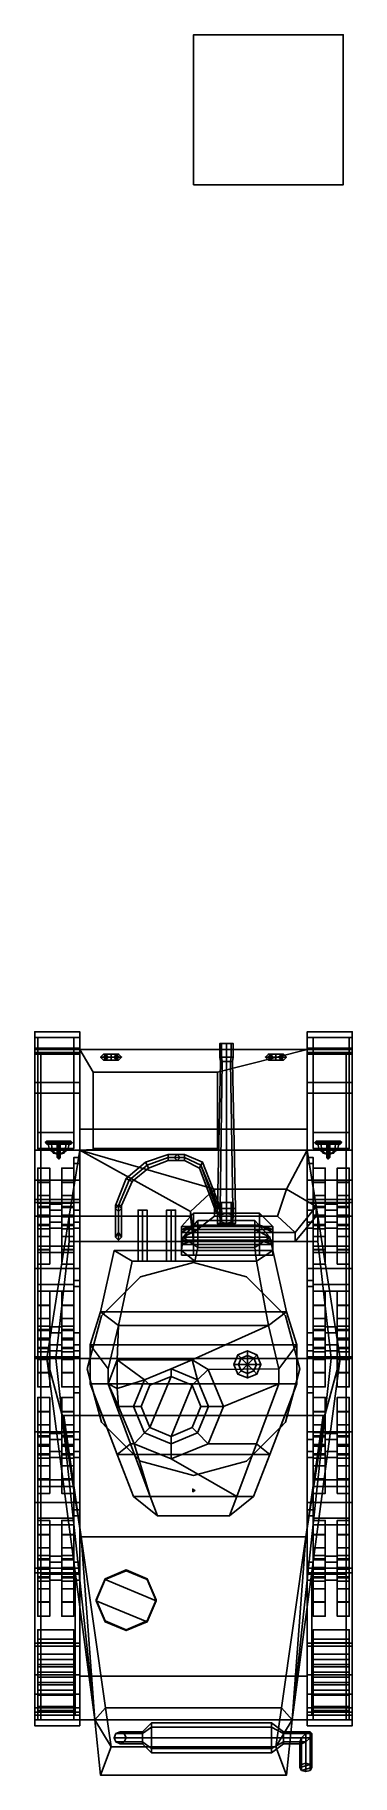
# Model space of a CAD drawing. Header units: millimetres. Extents: x -1.1 to 1.1, y -2.6 to 9.
import ezdxf

# ---------------------------------------------------------------- set-up
doc = ezdxf.new("R2010")
doc.units = ezdxf.units.MM
for name, color, linetype in [('fenders', 6, 'Continuous'), ('gun', 1, 'Continuous'), ('sleeve', 5, 'Continuous'), ('torsions', 5, 'Continuous'), ('tracks', 3, 'Continuous'), ('turret', 2, 'Continuous'), ('wheels', 2, 'Continuous')]:
    doc.layers.add(name, color=color, linetype=linetype)

msp = doc.modelspace()

# ---------------------------------------------------------------- linework, layer by layer
for points in [[(1, 9, -1.06), (1, 9, -2.06), (0, 9, -2.06), (0, 9, -1.06)], [(1, 9, -2.06), (1, 8, -2.06), (0, 8, -2.06), (0, 9, -2.06)], [(0, 9, -2.06), (0, 8, -2.06), (0, 8, -1.06), (0, 9, -1.06)], [(0, 9, -1.06), (0, 8, -1.06), (1, 8, -1.06), (1, 9, -1.06)], [(1, 8, -1.06), (1, 8, -2.06), (1, 9, -2.06), (1, 9, -1.06)], [(0, 8, -1.06), (0, 8, -2.06), (1, 8, -2.06), (1, 8, -1.06)], [(-0.76, 1.7, 0.29), (-0.76, -1.95, 0.29), (-0.76, -2.24, 0.91), (-0.76, 2.23, 0.73)], [(0.76, 2.23, 0.73), (0.76, 1.7, 0.29), (-0.76, 1.7, 0.29), (-0.76, 2.23, 0.73)], [(-0.76, 2.23, 0.73), (-0.76, 0.17, 1.07), (-0.76, 1.12, 1.13), (-0.76, 1.56, 1.15)], [(0.16, 2.08, 0.824), (0.76, 2.23, 0.73), (-0.76, 2.23, 0.73), (-0.67, 2.08, 0.824)], [(0.76, 2.23, 0.73), (0.76, 0.17, 1.07), (-0.76, 0.17, 1.07), (-0.76, 2.23, 0.73)], [(0.76, 0.17, 1.07), (0.76, 2.23, 0.73), (-0.76, 2.23, 0.73), (-0.76, 0.17, 1.07)], [(-0.76, 2.23, 0.73), (-0.76, -2.24, 0.91), (-0.76, -2.24, 0.91), (-0.76, 0.17, 1.07)], [(-0.67, 1.565, 1.155), (-0.67, 2.08, 0.824), (-0.76, 2.23, 0.73), (-0.76, 1.56, 1.15)], [(0.76, 1.56, 1.15), (0.76, 2.23, 0.73), (0.16, 2.08, 0.824), (0.16, 1.56, 1.15)], [(0.76, -2.24, 0.91), (0.76, -1.95, 0.29), (0.76, 1.7, 0.29), (0.76, 2.23, 0.73)], [(0.76, 1.12, 1.13), (0.76, 0.17, 1.07), (0.76, 2.23, 0.73), (0.76, 1.56, 1.15)], [(0.76, -2.24, 0.91), (0.76, -2.24, 0.91), (0.76, 2.23, 0.73), (0.76, 0.17, 1.07)], [(-0.585, 2.2, 0.565), (-0.599, 2.18, 0.551), (-0.62, 2.18, 0.6), (-0.6, 2.2, 0.6)], [(-0.6, 2.2, 0.6), (-0.62, 2.18, 0.6), (-0.62, 2.18, 0.69), (-0.6, 2.2, 0.71)], [(-0.599, 2.18, 0.551), (-0.585, 2.16, 0.565), (-0.6, 2.16, 0.6), (-0.62, 2.18, 0.6)], [(-0.62, 2.18, 0.6), (-0.6, 2.16, 0.6), (-0.6, 2.16, 0.68), (-0.62, 2.18, 0.69)], [(-0.571, 2.18, 0.579), (-0.585, 2.2, 0.565), (-0.6, 2.2, 0.6), (-0.58, 2.18, 0.6)], [(-0.58, 2.18, 0.6), (-0.6, 2.2, 0.6), (-0.6, 2.2, 0.71), (-0.58, 2.18, 0.69)], [(-0.585, 2.16, 0.565), (-0.571, 2.18, 0.579), (-0.58, 2.18, 0.6), (-0.6, 2.16, 0.6)], [(-0.6, 2.16, 0.6), (-0.58, 2.18, 0.6), (-0.58, 2.18, 0.69), (-0.6, 2.16, 0.68)], [(-0.55, 2.2, 0.55), (-0.55, 2.18, 0.53), (-0.599, 2.18, 0.551), (-0.585, 2.2, 0.565)], [(-0.55, 2.18, 0.53), (-0.55, 2.16, 0.55), (-0.585, 2.16, 0.565), (-0.599, 2.18, 0.551)], [(-0.55, 2.18, 0.57), (-0.55, 2.2, 0.55), (-0.585, 2.2, 0.565), (-0.571, 2.18, 0.579)], [(-0.55, 2.16, 0.55), (-0.55, 2.18, 0.57), (-0.571, 2.18, 0.579), (-0.585, 2.16, 0.565)], [(-0.529, 2.18, 0.579), (-0.515, 2.2, 0.565), (-0.55, 2.2, 0.55), (-0.55, 2.18, 0.57)], [(-0.515, 2.2, 0.565), (-0.501, 2.18, 0.551), (-0.55, 2.18, 0.53), (-0.55, 2.2, 0.55)], [(-0.501, 2.18, 0.551), (-0.515, 2.16, 0.565), (-0.55, 2.16, 0.55), (-0.55, 2.18, 0.53)], [(-0.515, 2.16, 0.565), (-0.529, 2.18, 0.579), (-0.55, 2.18, 0.57), (-0.55, 2.16, 0.55)], [(-0.52, 2.18, 0.6), (-0.5, 2.2, 0.6), (-0.515, 2.2, 0.565), (-0.529, 2.18, 0.579)], [(-0.5, 2.16, 0.6), (-0.52, 2.18, 0.6), (-0.529, 2.18, 0.579), (-0.515, 2.16, 0.565)], [(-0.5, 2.2, 0.6), (-0.52, 2.18, 0.6), (-0.52, 2.18, 0.69), (-0.5, 2.2, 0.71)], [(-0.52, 2.18, 0.6), (-0.5, 2.16, 0.6), (-0.5, 2.16, 0.68), (-0.52, 2.18, 0.69)], [(-0.5, 2.2, 0.6), (-0.48, 2.18, 0.6), (-0.501, 2.18, 0.551), (-0.515, 2.2, 0.565)], [(-0.48, 2.18, 0.6), (-0.5, 2.16, 0.6), (-0.515, 2.16, 0.565), (-0.501, 2.18, 0.551)], [(-0.48, 2.18, 0.6), (-0.5, 2.2, 0.6), (-0.5, 2.2, 0.71), (-0.48, 2.18, 0.69)], [(-0.5, 2.16, 0.6), (-0.48, 2.18, 0.6), (-0.48, 2.18, 0.69), (-0.5, 2.16, 0.68)], [(0.5, 2.2, 0.6), (0.48, 2.18, 0.6), (0.48, 2.18, 0.69), (0.5, 2.2, 0.71)], [(0.515, 2.2, 0.565), (0.501, 2.18, 0.551), (0.48, 2.18, 0.6), (0.5, 2.2, 0.6)], [(0.48, 2.18, 0.6), (0.5, 2.16, 0.6), (0.5, 2.16, 0.68), (0.48, 2.18, 0.69)], [(0.501, 2.18, 0.551), (0.515, 2.16, 0.565), (0.5, 2.16, 0.6), (0.48, 2.18, 0.6)], [(0.52, 2.18, 0.6), (0.5, 2.2, 0.6), (0.5, 2.2, 0.71), (0.52, 2.18, 0.69)], [(0.529, 2.18, 0.579), (0.515, 2.2, 0.565), (0.5, 2.2, 0.6), (0.52, 2.18, 0.6)], [(0.5, 2.16, 0.6), (0.52, 2.18, 0.6), (0.52, 2.18, 0.69), (0.5, 2.16, 0.68)], [(0.515, 2.16, 0.565), (0.529, 2.18, 0.579), (0.52, 2.18, 0.6), (0.5, 2.16, 0.6)], [(0.55, 2.2, 0.55), (0.55, 2.18, 0.53), (0.501, 2.18, 0.551), (0.515, 2.2, 0.565)], [(0.55, 2.18, 0.53), (0.55, 2.16, 0.55), (0.515, 2.16, 0.565), (0.501, 2.18, 0.551)], [(0.55, 2.18, 0.57), (0.55, 2.2, 0.55), (0.515, 2.2, 0.565), (0.529, 2.18, 0.579)], [(0.55, 2.16, 0.55), (0.55, 2.18, 0.57), (0.529, 2.18, 0.579), (0.515, 2.16, 0.565)], [(0.585, 2.2, 0.565), (0.599, 2.18, 0.551), (0.55, 2.18, 0.53), (0.55, 2.2, 0.55)], [(0.571, 2.18, 0.579), (0.585, 2.2, 0.565), (0.55, 2.2, 0.55), (0.55, 2.18, 0.57)], [(0.585, 2.16, 0.565), (0.571, 2.18, 0.579), (0.55, 2.18, 0.57), (0.55, 2.16, 0.55)], [(0.599, 2.18, 0.551), (0.585, 2.16, 0.565), (0.55, 2.16, 0.55), (0.55, 2.18, 0.53)], [(0.58, 2.18, 0.6), (0.6, 2.2, 0.6), (0.585, 2.2, 0.565), (0.571, 2.18, 0.579)], [(0.6, 2.16, 0.6), (0.58, 2.18, 0.6), (0.571, 2.18, 0.579), (0.585, 2.16, 0.565)], [(0.6, 2.2, 0.6), (0.58, 2.18, 0.6), (0.58, 2.18, 0.69), (0.6, 2.2, 0.71)], [(0.58, 2.18, 0.6), (0.6, 2.16, 0.6), (0.6, 2.16, 0.68), (0.58, 2.18, 0.69)], [(0.6, 2.2, 0.6), (0.62, 2.18, 0.6), (0.599, 2.18, 0.551), (0.585, 2.2, 0.565)], [(0.62, 2.18, 0.6), (0.6, 2.16, 0.6), (0.585, 2.16, 0.565), (0.599, 2.18, 0.551)], [(0.62, 2.18, 0.6), (0.6, 2.2, 0.6), (0.6, 2.2, 0.71), (0.62, 2.18, 0.69)], [(0.6, 2.16, 0.6), (0.62, 2.18, 0.6), (0.62, 2.18, 0.69), (0.6, 2.16, 0.68)], [(-0.67, 2.08, 0.85), (-0.67, 1.57, 1.16), (0.16, 1.57, 1.16), (0.16, 2.08, 0.85)], [(-0.67, 2.08, 0.824), (-0.67, 2.08, 0.85), (0.16, 2.08, 0.85), (0.16, 2.08, 0.824)], [(-0.67, 2.08, 0.824), (-0.67, 1.565, 1.155), (-0.67, 1.57, 1.16), (-0.67, 2.08, 0.85)], [(0.16, 2.08, 0.85), (0.16, 1.57, 1.16), (0.16, 1.56, 1.15), (0.16, 2.08, 0.824)], [(0.76, 1.7, 0.29), (0.76, -1.95, 0.29), (-0.76, -1.95, 0.29), (-0.76, 1.7, 0.29)], [(-0.98, 1.62, 1.22), (-0.99, 1.61, 1.22), (-0.964, 1.61, 1.284), (-0.957, 1.62, 1.277)], [(-0.98, 1.62, 1.15), (-0.99, 1.61, 1.15), (-0.99, 1.61, 1.22), (-0.98, 1.62, 1.22)], [(-0.99, 1.61, 1.22), (-0.98, 1.6, 1.22), (-0.957, 1.6, 1.277), (-0.964, 1.61, 1.284)], [(-0.99, 1.61, 1.15), (-0.98, 1.6, 1.15), (-0.98, 1.6, 1.22), (-0.99, 1.61, 1.22)], [(-0.97, 1.61, 1.22), (-0.98, 1.62, 1.22), (-0.957, 1.62, 1.277), (-0.949, 1.61, 1.269)], [(-0.97, 1.61, 1.15), (-0.98, 1.62, 1.15), (-0.98, 1.62, 1.22), (-0.97, 1.61, 1.22)], [(-0.98, 1.6, 1.22), (-0.97, 1.61, 1.22), (-0.949, 1.61, 1.269), (-0.957, 1.6, 1.277)], [(-0.98, 1.6, 1.15), (-0.97, 1.61, 1.15), (-0.97, 1.61, 1.22), (-0.98, 1.6, 1.22)], [(-0.961, 1.565, 1.22), (-0.97, 1.6, 1.22), (-0.949, 1.6, 1.171), (-0.943, 1.565, 1.177)], [(-0.943, 1.565, 1.263), (-0.949, 1.6, 1.269), (-0.97, 1.6, 1.22), (-0.961, 1.565, 1.22)], [(-0.949, 1.6, 1.171), (-0.97, 1.6, 1.22), (-0.851, 1.6, 1.269), (-0.83, 1.6, 1.22)], [(-0.97, 1.6, 1.22), (-0.949, 1.6, 1.269), (-0.9, 1.6, 1.29), (-0.851, 1.6, 1.269)], [(-0.957, 1.62, 1.277), (-0.964, 1.61, 1.284), (-0.9, 1.61, 1.31), (-0.9, 1.62, 1.3)], [(-0.964, 1.61, 1.284), (-0.957, 1.6, 1.277), (-0.9, 1.6, 1.3), (-0.9, 1.61, 1.31)], [(-0.935, 1.539, 1.22), (-0.961, 1.565, 1.22), (-0.943, 1.565, 1.177), (-0.925, 1.539, 1.195)], [(-0.925, 1.539, 1.245), (-0.943, 1.565, 1.263), (-0.961, 1.565, 1.22), (-0.935, 1.539, 1.22)], [(-0.949, 1.61, 1.269), (-0.957, 1.62, 1.277), (-0.9, 1.62, 1.3), (-0.9, 1.61, 1.29)], [(-0.957, 1.6, 1.277), (-0.949, 1.61, 1.269), (-0.9, 1.61, 1.29), (-0.9, 1.6, 1.3)], [(-0.943, 1.565, 1.177), (-0.949, 1.6, 1.171), (-0.9, 1.6, 1.15), (-0.9, 1.565, 1.159)], [(-0.9, 1.565, 1.281), (-0.9, 1.6, 1.29), (-0.949, 1.6, 1.269), (-0.943, 1.565, 1.263)], [(-0.9, 1.6, 1.15), (-0.949, 1.6, 1.171), (-0.83, 1.6, 1.22), (-0.851, 1.6, 1.171)], [(-0.925, 1.539, 1.195), (-0.943, 1.565, 1.177), (-0.9, 1.565, 1.159), (-0.9, 1.539, 1.185)], [(-0.9, 1.539, 1.255), (-0.9, 1.565, 1.281), (-0.943, 1.565, 1.263), (-0.925, 1.539, 1.245)], [(-0.9, 1.53, 1.22), (-0.935, 1.539, 1.22), (-0.925, 1.539, 1.195), (-0.9, 1.53, 1.22)], [(-0.9, 1.53, 1.22), (-0.925, 1.539, 1.245), (-0.935, 1.539, 1.22), (-0.9, 1.53, 1.22)], [(-0.9, 1.53, 1.22), (-0.925, 1.539, 1.195), (-0.9, 1.539, 1.185), (-0.9, 1.53, 1.22)], [(-0.9, 1.53, 1.22), (-0.9, 1.539, 1.255), (-0.925, 1.539, 1.245), (-0.9, 1.53, 1.22)], [(-0.9, 1.61, 1.31), (-0.91, 1.61, 1.3), (-0.91, 1.51, 1.3), (-0.9, 1.5, 1.31)], [(-0.91, 1.61, 1.3), (-0.9, 1.61, 1.29), (-0.9, 1.52, 1.29), (-0.91, 1.51, 1.3)], [(-0.9, 1.52, 1.14), (-0.91, 1.51, 1.14), (-0.91, 1.51, 1.3), (-0.9, 1.52, 1.29)], [(-0.91, 1.51, 1.14), (-0.9, 1.5, 1.14), (-0.9, 1.5, 1.31), (-0.91, 1.51, 1.3)], [(-0.9, 1.61, 1.29), (-0.9, 1.62, 1.3), (-0.843, 1.62, 1.277), (-0.851, 1.61, 1.269)], [(-0.9, 1.62, 1.3), (-0.9, 1.61, 1.31), (-0.836, 1.61, 1.284), (-0.843, 1.62, 1.277)], [(-0.9, 1.61, 1.31), (-0.9, 1.6, 1.3), (-0.843, 1.6, 1.277), (-0.836, 1.61, 1.284)], [(-0.9, 1.6, 1.3), (-0.9, 1.61, 1.29), (-0.851, 1.61, 1.269), (-0.843, 1.6, 1.277)], [(-0.89, 1.61, 1.3), (-0.9, 1.61, 1.31), (-0.9, 1.5, 1.31), (-0.89, 1.51, 1.3)], [(-0.9, 1.61, 1.29), (-0.89, 1.61, 1.3), (-0.89, 1.51, 1.3), (-0.9, 1.52, 1.29)], [(-0.9, 1.565, 1.159), (-0.9, 1.6, 1.15), (-0.851, 1.6, 1.171), (-0.857, 1.565, 1.177)], [(-0.857, 1.565, 1.263), (-0.851, 1.6, 1.269), (-0.9, 1.6, 1.29), (-0.9, 1.565, 1.281)], [(-0.9, 1.539, 1.185), (-0.9, 1.565, 1.159), (-0.857, 1.565, 1.177), (-0.875, 1.539, 1.195)], [(-0.875, 1.539, 1.245), (-0.857, 1.565, 1.263), (-0.9, 1.565, 1.281), (-0.9, 1.539, 1.255)], [(-0.9, 1.53, 1.22), (-0.9, 1.539, 1.185), (-0.875, 1.539, 1.195), (-0.9, 1.53, 1.22)], [(-0.9, 1.53, 1.22), (-0.875, 1.539, 1.195), (-0.865, 1.539, 1.22), (-0.9, 1.53, 1.22)], [(-0.9, 1.53, 1.22), (-0.865, 1.539, 1.22), (-0.875, 1.539, 1.245), (-0.9, 1.53, 1.22)], [(-0.9, 1.53, 1.22), (-0.875, 1.539, 1.245), (-0.9, 1.539, 1.255), (-0.9, 1.53, 1.22)], [(-0.89, 1.51, 1.14), (-0.9, 1.52, 1.14), (-0.9, 1.52, 1.29), (-0.89, 1.51, 1.3)], [(-0.9, 1.5, 1.14), (-0.89, 1.51, 1.14), (-0.89, 1.51, 1.3), (-0.9, 1.5, 1.31)], [(-0.875, 1.539, 1.195), (-0.857, 1.565, 1.177), (-0.839, 1.565, 1.22), (-0.865, 1.539, 1.22)], [(-0.865, 1.539, 1.22), (-0.839, 1.565, 1.22), (-0.857, 1.565, 1.263), (-0.875, 1.539, 1.245)], [(-0.857, 1.565, 1.177), (-0.851, 1.6, 1.171), (-0.83, 1.6, 1.22), (-0.839, 1.565, 1.22)], [(-0.839, 1.565, 1.22), (-0.83, 1.6, 1.22), (-0.851, 1.6, 1.269), (-0.857, 1.565, 1.263)], [(-0.851, 1.61, 1.269), (-0.843, 1.62, 1.277), (-0.82, 1.62, 1.22), (-0.83, 1.61, 1.22)], [(-0.843, 1.6, 1.277), (-0.851, 1.61, 1.269), (-0.83, 1.61, 1.22), (-0.82, 1.6, 1.22)], [(-0.843, 1.62, 1.277), (-0.836, 1.61, 1.284), (-0.81, 1.61, 1.22), (-0.82, 1.62, 1.22)], [(-0.836, 1.61, 1.284), (-0.843, 1.6, 1.277), (-0.82, 1.6, 1.22), (-0.81, 1.61, 1.22)], [(-0.82, 1.62, 1.15), (-0.83, 1.61, 1.15), (-0.83, 1.61, 1.22), (-0.82, 1.62, 1.22)], [(-0.83, 1.61, 1.15), (-0.82, 1.6, 1.15), (-0.82, 1.6, 1.22), (-0.83, 1.61, 1.22)], [(-0.76, 1.56, 1.15), (-0.83, 1.12, 1.13), (-0.83, 1.12, 1.23), (-0.76, 1.56, 1.15)], [(-0.83, 1.12, 1.23), (-0.02, 1.12, 1.23), (-0.02, 1.15, 1.225), (-0.76, 1.56, 1.15)], [(-0.81, 1.61, 1.15), (-0.82, 1.62, 1.15), (-0.82, 1.62, 1.22), (-0.81, 1.61, 1.22)], [(-0.82, 1.6, 1.15), (-0.81, 1.61, 1.15), (-0.81, 1.61, 1.22), (-0.82, 1.6, 1.22)], [(-0.76, 1.56, 1.15), (0.14, 1.3, 1.197), (0.62, 1.3, 1.197), (0.76, 1.56, 1.15)], [(-0.76, 1.56, 1.15), (-0.02, 1.15, 1.225), (0.14, 1.3, 1.197), (-0.76, 1.56, 1.15)], [(-0.67, 1.57, 1.16), (-0.67, 1.56, 1.15), (0.16, 1.56, 1.15), (0.16, 1.57, 1.16)], [(-0.17, 1.51, 1.35), (-0.17, 1.53, 1.33), (-0.32, 1.48, 1.33), (-0.31, 1.46, 1.35)], [(-0.17, 1.53, 1.33), (-0.17, 1.51, 1.31), (-0.31, 1.46, 1.31), (-0.32, 1.48, 1.33)], [(-0.17, 1.51, 1.31), (-0.17, 1.49, 1.33), (-0.3, 1.44, 1.33), (-0.31, 1.46, 1.31)], [(-0.17, 1.49, 1.33), (-0.17, 1.51, 1.35), (-0.31, 1.46, 1.35), (-0.3, 1.44, 1.33)], [(-0.06, 1.51, 1.35), (-0.06, 1.53, 1.33), (-0.17, 1.53, 1.33), (-0.17, 1.51, 1.35)], [(-0.06, 1.53, 1.33), (-0.06, 1.51, 1.31), (-0.17, 1.51, 1.31), (-0.17, 1.53, 1.33)], [(-0.06, 1.51, 1.31), (-0.06, 1.49, 1.33), (-0.17, 1.49, 1.33), (-0.17, 1.51, 1.31)], [(-0.06, 1.49, 1.33), (-0.06, 1.51, 1.35), (-0.17, 1.51, 1.35), (-0.17, 1.49, 1.33)], [(-0.11, 1.53, 1.15), (-0.13, 1.51, 1.15), (-0.13, 1.51, 1.31), (-0.11, 1.53, 1.33)], [(-0.13, 1.51, 1.15), (-0.11, 1.49, 1.16), (-0.11, 1.49, 1.33), (-0.13, 1.51, 1.31)], [(-0.09, 1.51, 1.15), (-0.11, 1.53, 1.15), (-0.11, 1.53, 1.33), (-0.09, 1.51, 1.31)], [(-0.11, 1.49, 1.16), (-0.09, 1.51, 1.15), (-0.09, 1.51, 1.31), (-0.11, 1.49, 1.33)], [(0.05, 1.46, 1.35), (0.06, 1.48, 1.33), (-0.06, 1.53, 1.33), (-0.06, 1.51, 1.35)], [(0.06, 1.48, 1.33), (0.05, 1.46, 1.31), (-0.06, 1.51, 1.31), (-0.06, 1.53, 1.33)], [(0.05, 1.46, 1.31), (0.04, 1.44, 1.33), (-0.06, 1.49, 1.33), (-0.06, 1.51, 1.31)], [(0.04, 1.44, 1.33), (0.05, 1.46, 1.35), (-0.06, 1.51, 1.35), (-0.06, 1.49, 1.33)], [(0.76, 1.56, 1.15), (0.62, 1.3, 1.197), (0.82, 1.183, 1.219)], [(0.83, 1.12, 1.23), (0.83, 1.12, 1.13), (0.76, 1.56, 1.15)], [(0.82, 1.62, 1.22), (0.81, 1.61, 1.22), (0.836, 1.61, 1.284), (0.843, 1.62, 1.277)], [(0.82, 1.62, 1.15), (0.81, 1.61, 1.15), (0.81, 1.61, 1.22), (0.82, 1.62, 1.22)], [(0.81, 1.61, 1.22), (0.82, 1.6, 1.22), (0.843, 1.6, 1.277), (0.836, 1.61, 1.284)], [(0.81, 1.61, 1.15), (0.82, 1.6, 1.15), (0.82, 1.6, 1.22), (0.81, 1.61, 1.22)], [(0.83, 1.61, 1.22), (0.82, 1.62, 1.22), (0.843, 1.62, 1.277), (0.851, 1.61, 1.269)], [(0.83, 1.61, 1.15), (0.82, 1.62, 1.15), (0.82, 1.62, 1.22), (0.83, 1.61, 1.22)], [(0.82, 1.6, 1.22), (0.83, 1.61, 1.22), (0.851, 1.61, 1.269), (0.843, 1.6, 1.277)], [(0.82, 1.6, 1.15), (0.83, 1.61, 1.15), (0.83, 1.61, 1.22), (0.82, 1.6, 1.22)], [(0.839, 1.565, 1.22), (0.83, 1.6, 1.22), (0.851, 1.6, 1.171), (0.857, 1.565, 1.177)], [(0.857, 1.565, 1.263), (0.851, 1.6, 1.269), (0.83, 1.6, 1.22), (0.839, 1.565, 1.22)], [(0.851, 1.6, 1.171), (0.83, 1.6, 1.22), (0.949, 1.6, 1.269), (0.97, 1.6, 1.22)], [(0.83, 1.6, 1.22), (0.851, 1.6, 1.269), (0.9, 1.6, 1.29), (0.949, 1.6, 1.269)], [(0.843, 1.62, 1.277), (0.836, 1.61, 1.284), (0.9, 1.61, 1.31), (0.9, 1.62, 1.3)], [(0.836, 1.61, 1.284), (0.843, 1.6, 1.277), (0.9, 1.6, 1.3), (0.9, 1.61, 1.31)], [(0.865, 1.539, 1.22), (0.839, 1.565, 1.22), (0.857, 1.565, 1.177), (0.875, 1.539, 1.195)], [(0.875, 1.539, 1.245), (0.857, 1.565, 1.263), (0.839, 1.565, 1.22), (0.865, 1.539, 1.22)], [(0.851, 1.61, 1.269), (0.843, 1.62, 1.277), (0.9, 1.62, 1.3), (0.9, 1.61, 1.29)], [(0.843, 1.6, 1.277), (0.851, 1.61, 1.269), (0.9, 1.61, 1.29), (0.9, 1.6, 1.3)], [(0.857, 1.565, 1.177), (0.851, 1.6, 1.171), (0.9, 1.6, 1.15), (0.9, 1.565, 1.159)], [(0.9, 1.565, 1.281), (0.9, 1.6, 1.29), (0.851, 1.6, 1.269), (0.857, 1.565, 1.263)], [(0.9, 1.6, 1.15), (0.851, 1.6, 1.171), (0.97, 1.6, 1.22), (0.949, 1.6, 1.171)], [(0.875, 1.539, 1.195), (0.857, 1.565, 1.177), (0.9, 1.565, 1.159), (0.9, 1.539, 1.185)], [(0.9, 1.539, 1.255), (0.9, 1.565, 1.281), (0.857, 1.565, 1.263), (0.875, 1.539, 1.245)], [(0.9, 1.53, 1.22), (0.865, 1.539, 1.22), (0.875, 1.539, 1.195), (0.9, 1.53, 1.22)], [(0.9, 1.53, 1.22), (0.875, 1.539, 1.245), (0.865, 1.539, 1.22), (0.9, 1.53, 1.22)], [(0.9, 1.53, 1.22), (0.875, 1.539, 1.195), (0.9, 1.539, 1.185), (0.9, 1.53, 1.22)], [(0.9, 1.53, 1.22), (0.9, 1.539, 1.255), (0.875, 1.539, 1.245), (0.9, 1.53, 1.22)], [(0.9, 1.61, 1.31), (0.89, 1.61, 1.3), (0.89, 1.51, 1.3), (0.9, 1.5, 1.31)], [(0.89, 1.61, 1.3), (0.9, 1.61, 1.29), (0.9, 1.52, 1.29), (0.89, 1.51, 1.3)], [(0.9, 1.52, 1.14), (0.89, 1.51, 1.14), (0.89, 1.51, 1.3), (0.9, 1.52, 1.29)], [(0.89, 1.51, 1.14), (0.9, 1.5, 1.14), (0.9, 1.5, 1.31), (0.89, 1.51, 1.3)], [(0.9, 1.62, 1.3), (0.9, 1.61, 1.31), (0.964, 1.61, 1.284), (0.957, 1.62, 1.277)], [(0.9, 1.61, 1.29), (0.9, 1.62, 1.3), (0.957, 1.62, 1.277), (0.949, 1.61, 1.269)], [(0.9, 1.6, 1.3), (0.9, 1.61, 1.29), (0.949, 1.61, 1.269), (0.957, 1.6, 1.277)], [(0.9, 1.61, 1.31), (0.9, 1.6, 1.3), (0.957, 1.6, 1.277), (0.964, 1.61, 1.284)], [(0.91, 1.61, 1.3), (0.9, 1.61, 1.31), (0.9, 1.5, 1.31), (0.91, 1.51, 1.3)], [(0.9, 1.61, 1.29), (0.91, 1.61, 1.3), (0.91, 1.51, 1.3), (0.9, 1.52, 1.29)], [(0.9, 1.565, 1.159), (0.9, 1.6, 1.15), (0.949, 1.6, 1.171), (0.943, 1.565, 1.177)], [(0.943, 1.565, 1.263), (0.949, 1.6, 1.269), (0.9, 1.6, 1.29), (0.9, 1.565, 1.281)], [(0.9, 1.539, 1.185), (0.9, 1.565, 1.159), (0.943, 1.565, 1.177), (0.925, 1.539, 1.195)], [(0.925, 1.539, 1.245), (0.943, 1.565, 1.263), (0.9, 1.565, 1.281), (0.9, 1.539, 1.255)], [(0.9, 1.53, 1.22), (0.9, 1.539, 1.185), (0.925, 1.539, 1.195), (0.9, 1.53, 1.22)], [(0.9, 1.53, 1.22), (0.925, 1.539, 1.195), (0.935, 1.539, 1.22), (0.9, 1.53, 1.22)], [(0.9, 1.53, 1.22), (0.935, 1.539, 1.22), (0.925, 1.539, 1.245), (0.9, 1.53, 1.22)], [(0.9, 1.53, 1.22), (0.925, 1.539, 1.245), (0.9, 1.539, 1.255), (0.9, 1.53, 1.22)], [(0.91, 1.51, 1.14), (0.9, 1.52, 1.14), (0.9, 1.52, 1.29), (0.91, 1.51, 1.3)], [(0.9, 1.5, 1.14), (0.91, 1.51, 1.14), (0.91, 1.51, 1.3), (0.9, 1.5, 1.31)], [(0.925, 1.539, 1.195), (0.943, 1.565, 1.177), (0.961, 1.565, 1.22), (0.935, 1.539, 1.22)], [(0.935, 1.539, 1.22), (0.961, 1.565, 1.22), (0.943, 1.565, 1.263), (0.925, 1.539, 1.245)], [(0.943, 1.565, 1.177), (0.949, 1.6, 1.171), (0.97, 1.6, 1.22), (0.961, 1.565, 1.22)], [(0.961, 1.565, 1.22), (0.97, 1.6, 1.22), (0.949, 1.6, 1.269), (0.943, 1.565, 1.263)], [(0.949, 1.61, 1.269), (0.957, 1.62, 1.277), (0.98, 1.62, 1.22), (0.97, 1.61, 1.22)], [(0.957, 1.6, 1.277), (0.949, 1.61, 1.269), (0.97, 1.61, 1.22), (0.98, 1.6, 1.22)], [(0.957, 1.62, 1.277), (0.964, 1.61, 1.284), (0.99, 1.61, 1.22), (0.98, 1.62, 1.22)], [(0.964, 1.61, 1.284), (0.957, 1.6, 1.277), (0.98, 1.6, 1.22), (0.99, 1.61, 1.22)], [(0.98, 1.62, 1.15), (0.97, 1.61, 1.15), (0.97, 1.61, 1.22), (0.98, 1.62, 1.22)], [(0.97, 1.61, 1.15), (0.98, 1.6, 1.15), (0.98, 1.6, 1.22), (0.97, 1.61, 1.22)], [(0.99, 1.61, 1.15), (0.98, 1.62, 1.15), (0.98, 1.62, 1.22), (0.99, 1.61, 1.22)], [(0.98, 1.6, 1.15), (0.99, 1.61, 1.15), (0.99, 1.61, 1.22), (0.98, 1.6, 1.22)], [(-0.31, 1.46, 1.35), (-0.32, 1.48, 1.33), (-0.45, 1.37, 1.33), (-0.43, 1.36, 1.35)], [(-0.32, 1.48, 1.33), (-0.31, 1.46, 1.31), (-0.43, 1.36, 1.31), (-0.45, 1.37, 1.33)], [(-0.31, 1.46, 1.31), (-0.3, 1.44, 1.33), (-0.41, 1.35, 1.33), (-0.43, 1.36, 1.31)], [(-0.3, 1.44, 1.33), (-0.31, 1.46, 1.35), (-0.43, 1.36, 1.35), (-0.41, 1.35, 1.33)], [(0.17, 1.17, 1.31), (0.15, 1.15, 1.33), (0.04, 1.44, 1.33), (0.05, 1.46, 1.31)], [(0.15, 1.15, 1.33), (0.17, 1.13, 1.35), (0.05, 1.46, 1.35), (0.04, 1.44, 1.33)], [(0.17, 1.13, 1.35), (0.19, 1.15, 1.33), (0.06, 1.48, 1.33), (0.05, 1.46, 1.35)], [(0.19, 1.15, 1.33), (0.17, 1.17, 1.31), (0.05, 1.46, 1.31), (0.06, 1.48, 1.33)], [(-0.43, 1.36, 1.35), (-0.45, 1.37, 1.33), (-0.52, 1.19, 1.33), (-0.5, 1.19, 1.35)], [(-0.45, 1.37, 1.33), (-0.43, 1.36, 1.31), (-0.5, 1.19, 1.31), (-0.52, 1.19, 1.33)], [(-0.43, 1.36, 1.31), (-0.41, 1.35, 1.33), (-0.48, 1.19, 1.33), (-0.5, 1.19, 1.31)], [(-0.41, 1.35, 1.33), (-0.43, 1.36, 1.35), (-0.5, 1.19, 1.35), (-0.48, 1.19, 1.33)], [(-0.02, 1.15, 1.225), (0, 1.01, 1.36), (0.14, 1.12, 1.36), (0.14, 1.3, 1.197)], [(0.14, 1.3, 1.197), (0.14, 1.12, 1.36), (0.56, 1.12, 1.36), (0.62, 1.3, 1.197)], [(0.62, 1.3, 1.197), (0.56, 1.12, 1.36), (0.68, 1.01, 1.36), (0.82, 1.183, 1.219)], [(-0.5, 1.19, 1.21), (-0.52, 1.17, 1.22), (-0.52, 1.17, 1.33), (-0.5, 1.19, 1.31)], [(-0.5, 1.19, 1.35), (-0.52, 1.19, 1.33), (-0.52, 0.98, 1.33), (-0.5, 0.96, 1.35)], [(-0.52, 1.19, 1.33), (-0.5, 1.19, 1.31), (-0.5, 1.01, 1.31), (-0.52, 0.98, 1.33)], [(-0.52, 1.17, 1.22), (-0.5, 1.15, 1.22), (-0.5, 1.15, 1.31), (-0.52, 1.17, 1.33)], [(-0.48, 1.17, 1.22), (-0.5, 1.19, 1.21), (-0.5, 1.19, 1.31), (-0.48, 1.17, 1.33)], [(-0.5, 1.19, 1.31), (-0.48, 1.19, 1.33), (-0.48, 0.98, 1.33), (-0.5, 1.01, 1.31)], [(-0.48, 1.19, 1.33), (-0.5, 1.19, 1.35), (-0.5, 0.96, 1.35), (-0.48, 0.98, 1.33)], [(-0.5, 1.15, 1.22), (-0.48, 1.17, 1.22), (-0.48, 1.17, 1.33), (-0.5, 1.15, 1.31)], [(0.82, 1.183, 1.219), (0.68, 1.01, 1.36), (0.68, 0.95, 1.36), (0.82, 1.12, 1.23)], [(0.82, 1.183, 1.219), (0.82, 1.183, 1.219), (0.82, 1.12, 1.23), (0.83, 1.12, 1.23)], [(-0.83, 1.12, 1.23), (-0.98, 0.17, 1.07), (-0.92, 0.17, 1.36), (-0.83, 0.95, 1.36)], [(-0.83, 1.12, 1.13), (-0.98, 0.17, 1.07), (-0.83, 1.12, 1.23), (-0.83, 1.12, 1.13)], [(0, 0.95, 1.36), (-0.02, 1.12, 1.23), (-0.83, 1.12, 1.23), (-0.83, 0.95, 1.36)], [(-0.02, 1.12, 1.23), (0, 0.95, 1.36), (0, 1.01, 1.36), (-0.02, 1.15, 1.225)], [(0.14, 1.12, 1.36), (0, 1.01, 1.36), (0.68, 1.01, 1.36), (0.56, 1.12, 1.36)], [(0.83, 0.95, 1.36), (0.83, 1.12, 1.23), (0.82, 1.12, 1.23), (0.68, 0.95, 1.36)], [(0.92, 0.17, 1.36), (0.98, 0.17, 1.07), (0.83, 1.12, 1.23), (0.83, 0.95, 1.36)], [(0.83, 1.12, 1.23), (0.98, 0.17, 1.07), (0.83, 1.12, 1.13)], [(-0.83, 0.95, 1.36), (-0.92, 0.17, 1.36), (0.92, 0.17, 1.36), (0.83, 0.95, 1.36)], [(0, 1.01, 1.36), (0, 0.95, 1.36), (0.68, 0.95, 1.36), (0.68, 1.01, 1.36)], [(-0.98, 0.17, 1.07), (-0.98, 0.17, 1.07), (-0.877, -0.21, 1.36), (-0.92, 0.17, 1.36)], [(-0.66, -2.24, 0.91), (-0.66, -2.24, 0.91), (-0.877, -0.21, 1.36), (-0.98, 0.17, 1.07)], [(-0.92, 0.17, 1.36), (-0.877, -0.21, 1.36), (0.877, -0.21, 1.36), (0.92, 0.17, 1.36)], [(0.98, 0.17, 1.07), (0.877, -0.21, 1.36), (0.66, -2.24, 0.91)], [(0.92, 0.17, 1.36), (0.877, -0.21, 1.36), (0.98, 0.17, 1.07)], [(-0.877, -0.21, 1.36), (-0.866, -0.21, 1.43), (0.866, -0.21, 1.43), (0.877, -0.21, 1.36)], [(-0.75, -1.02, 1.43), (-0.866, -0.21, 1.43), (-0.877, -0.21, 1.36), (-0.75, -1.02, 1.43)], [(-0.66, -2.24, 0.91), (-0.66, -2.24, 0.91), (-0.75, -1.02, 1.43), (-0.877, -0.21, 1.36)], [(0.75, -1.02, 1.43), (0.866, -0.21, 1.43), (-0.866, -0.21, 1.43), (-0.75, -1.02, 1.43)], [(0.877, -0.21, 1.36), (0.75, -1.02, 1.43), (0.66, -2.24, 0.91)], [(0.75, -1.02, 1.43), (0.877, -0.21, 1.36), (0.866, -0.21, 1.43), (0.75, -1.02, 1.43)], [(-0.75, -1.02, 1.43), (-0.587, -2.16, 1.35), (0.587, -2.16, 1.35), (0.75, -1.02, 1.43)], [(-0.66, -2.24, 0.91), (-0.66, -2.24, 0.91), (-0.587, -2.16, 1.35), (-0.75, -1.02, 1.43)], [(0.75, -1.02, 1.43), (0.587, -2.16, 1.35), (0.66, -2.24, 0.91)], [(-0.79, -1.27, 1.27), (-0.79, -1.27, 0.97), (-1.02, -1.27, 0.97), (-1.02, -1.27, 1.27)], [(-1.02, -1.27, 0.97), (-1.02, -2.21, 0.91), (-1.02, -2.21, 1.22), (-1.02, -1.27, 1.27)], [(-1.02, -1.27, 1.27), (-1.02, -2.21, 1.22), (-0.79, -2.21, 1.22), (-0.79, -1.27, 1.27)], [(-0.79, -2.21, 1.22), (-0.79, -2.21, 0.91), (-0.79, -1.27, 0.97), (-0.79, -1.27, 1.27)], [(-0.45, -1.24, 1.414), (-0.591, -1.299, 1.41), (-0.591, -1.305, 1.49), (-0.45, -1.246, 1.494)], [(-0.591, -1.305, 1.49), (-0.25, -1.446, 1.48), (-0.309, -1.305, 1.49), (-0.45, -1.246, 1.494)], [(-0.309, -1.299, 1.41), (-0.45, -1.24, 1.414), (-0.45, -1.246, 1.494), (-0.309, -1.305, 1.49)], [(0.79, -1.27, 0.97), (0.79, -2.21, 0.91), (0.79, -2.21, 1.22), (0.79, -1.27, 1.27)], [(1.02, -1.27, 1.27), (1.02, -1.27, 0.97), (0.79, -1.27, 0.97), (0.79, -1.27, 1.27)], [(0.79, -1.27, 1.27), (0.79, -2.21, 1.22), (1.02, -2.21, 1.22), (1.02, -1.27, 1.27)], [(1.02, -2.21, 1.22), (1.02, -2.21, 0.91), (1.02, -1.27, 0.97), (1.02, -1.27, 1.27)], [(-0.591, -1.299, 1.41), (-0.65, -1.44, 1.4), (-0.65, -1.446, 1.48), (-0.591, -1.305, 1.49)], [(-0.65, -1.446, 1.48), (-0.309, -1.587, 1.47), (-0.25, -1.446, 1.48), (-0.591, -1.305, 1.49)], [(-0.25, -1.44, 1.4), (-0.309, -1.299, 1.41), (-0.309, -1.305, 1.49), (-0.25, -1.446, 1.48)], [(-0.65, -1.44, 1.4), (-0.591, -1.581, 1.39), (-0.591, -1.587, 1.47), (-0.65, -1.446, 1.48)], [(-0.591, -1.587, 1.47), (-0.45, -1.645, 1.466), (-0.309, -1.587, 1.47), (-0.65, -1.446, 1.48)], [(-0.309, -1.581, 1.39), (-0.25, -1.44, 1.4), (-0.25, -1.446, 1.48), (-0.309, -1.587, 1.47)], [(-0.591, -1.581, 1.39), (-0.45, -1.64, 1.386), (-0.45, -1.645, 1.466), (-0.591, -1.587, 1.47)], [(-0.45, -1.64, 1.386), (-0.309, -1.581, 1.39), (-0.309, -1.587, 1.47), (-0.45, -1.645, 1.466)], [(-0.76, -2.24, 0.91), (-0.76, -1.95, 0.29), (0.76, -1.95, 0.29), (0.76, -2.24, 0.91)], [(-0.55, -2.42, 1.28), (-0.587, -2.16, 1.35), (-0.66, -2.24, 0.91)], [(0.55, -2.42, 1.28), (0.587, -2.16, 1.35), (-0.587, -2.16, 1.35), (-0.55, -2.42, 1.28)], [(0.66, -2.24, 0.91), (0.66, -2.24, 0.91), (0.587, -2.16, 1.35), (0.55, -2.42, 1.28)], [(-1.02, -2.21, 1.22), (-1.02, -2.21, 0.91), (-0.79, -2.21, 0.91), (-0.79, -2.21, 1.22)], [(-0.76, -2.24, 0.91), (-0.76, -2.24, 0.91), (0.76, -2.24, 0.91)], [(0.66, -2.24, 0.91), (0.62, -2.61, 1.14), (-0.62, -2.61, 1.14), (-0.66, -2.24, 0.91)], [(-0.62, -2.61, 1.14), (-0.55, -2.42, 1.28), (-0.66, -2.24, 0.91)], [(-0.34, -2.32, 0.88), (-0.34, -2.332, 0.852), (-0.518, -2.332, 0.852), (-0.49, -2.32, 0.88)], [(-0.49, -2.32, 0.88), (-0.518, -2.332, 0.852), (-0.518, -2.332, 1.03), (-0.49, -2.32, 1.03)], [(-0.34, -2.332, 0.908), (-0.34, -2.32, 0.88), (-0.49, -2.32, 0.88), (-0.462, -2.332, 0.908)], [(-0.462, -2.332, 0.908), (-0.49, -2.32, 0.88), (-0.49, -2.32, 1.03), (-0.462, -2.332, 1.03)], [(-0.28, -2.289, 0.951), (-0.28, -2.26, 0.88), (-0.34, -2.32, 0.88), (-0.34, -2.332, 0.908)], [(-0.28, -2.26, 0.88), (-0.28, -2.289, 0.809), (-0.34, -2.332, 0.852), (-0.34, -2.32, 0.88)], [(-0.28, -2.36, 0.98), (-0.28, -2.289, 0.951), (-0.34, -2.332, 0.908), (-0.34, -2.36, 0.92)], [(-0.28, -2.289, 0.809), (-0.28, -2.36, 0.78), (-0.34, -2.36, 0.84), (-0.34, -2.332, 0.852)], [(0.52, -2.289, 0.951), (0.52, -2.26, 0.88), (-0.28, -2.26, 0.88), (-0.28, -2.289, 0.951)], [(0.52, -2.26, 0.88), (0.52, -2.289, 0.809), (-0.28, -2.289, 0.809), (-0.28, -2.26, 0.88)], [(0.52, -2.36, 0.98), (0.52, -2.289, 0.951), (-0.28, -2.289, 0.951), (-0.28, -2.36, 0.98)], [(0.52, -2.289, 0.809), (0.52, -2.36, 0.78), (-0.28, -2.36, 0.78), (-0.28, -2.289, 0.809)], [(0.52, -2.26, 0.88), (0.52, -2.289, 0.951), (0.6, -2.332, 0.908), (0.6, -2.32, 0.88)], [(0.52, -2.289, 0.809), (0.52, -2.26, 0.88), (0.6, -2.32, 0.88), (0.6, -2.332, 0.852)], [(0.52, -2.289, 0.951), (0.52, -2.36, 0.98), (0.6, -2.36, 0.92), (0.6, -2.332, 0.908)], [(0.52, -2.36, 0.78), (0.52, -2.289, 0.809), (0.6, -2.332, 0.852), (0.6, -2.36, 0.84)], [(0.66, -2.24, 0.91), (0.66, -2.24, 0.91), (0.55, -2.42, 1.28), (0.62, -2.61, 1.14)], [(0.6, -2.332, 0.852), (0.6, -2.32, 0.88), (0.778, -2.32, 0.88), (0.79, -2.332, 0.852)], [(0.6, -2.32, 0.88), (0.6, -2.332, 0.908), (0.75, -2.332, 0.908), (0.778, -2.32, 0.88)], [(0.778, -2.32, 0.88), (0.75, -2.332, 0.908), (0.75, -2.53, 1.106), (0.778, -2.538, 1.098)], [(0.79, -2.332, 0.852), (0.778, -2.32, 0.88), (0.778, -2.538, 1.098), (0.79, -2.558, 1.078)], [(0.79, -2.21, 1.22), (0.79, -2.21, 0.91), (1.02, -2.21, 0.91), (1.02, -2.21, 1.22)], [(0.62, -2.61, 1.14), (0.55, -2.42, 1.28), (-0.55, -2.42, 1.28), (-0.62, -2.61, 1.14)], [(-0.34, -2.332, 0.852), (-0.34, -2.36, 0.84), (-0.53, -2.36, 0.84), (-0.518, -2.332, 0.852)], [(-0.518, -2.332, 0.852), (-0.53, -2.36, 0.84), (-0.53, -2.36, 1.03), (-0.518, -2.332, 1.03)], [(-0.34, -2.36, 0.84), (-0.34, -2.388, 0.852), (-0.518, -2.388, 0.852), (-0.53, -2.36, 0.84)], [(-0.53, -2.36, 0.84), (-0.518, -2.388, 0.852), (-0.518, -2.388, 1.03), (-0.53, -2.36, 1.03)], [(-0.34, -2.388, 0.852), (-0.34, -2.4, 0.88), (-0.49, -2.4, 0.88), (-0.518, -2.388, 0.852)], [(-0.518, -2.388, 0.852), (-0.49, -2.4, 0.88), (-0.49, -2.4, 1.03), (-0.518, -2.388, 1.03)], [(-0.34, -2.4, 0.88), (-0.34, -2.388, 0.908), (-0.462, -2.388, 0.908), (-0.49, -2.4, 0.88)], [(-0.49, -2.4, 0.88), (-0.462, -2.388, 0.908), (-0.462, -2.388, 1.03), (-0.49, -2.4, 1.03)], [(-0.34, -2.36, 0.92), (-0.34, -2.332, 0.908), (-0.462, -2.332, 0.908), (-0.45, -2.36, 0.92)], [(-0.45, -2.36, 0.92), (-0.462, -2.332, 0.908), (-0.462, -2.332, 1.03), (-0.45, -2.36, 1.03)], [(-0.34, -2.388, 0.908), (-0.34, -2.36, 0.92), (-0.45, -2.36, 0.92), (-0.462, -2.388, 0.908)], [(-0.462, -2.388, 0.908), (-0.45, -2.36, 0.92), (-0.45, -2.36, 1.03), (-0.462, -2.388, 1.03)], [(-0.28, -2.431, 0.951), (-0.28, -2.36, 0.98), (-0.34, -2.36, 0.92), (-0.34, -2.388, 0.908)], [(-0.28, -2.36, 0.78), (-0.28, -2.431, 0.809), (-0.34, -2.388, 0.852), (-0.34, -2.36, 0.84)], [(-0.28, -2.46, 0.88), (-0.28, -2.431, 0.951), (-0.34, -2.388, 0.908), (-0.34, -2.4, 0.88)], [(-0.28, -2.431, 0.809), (-0.28, -2.46, 0.88), (-0.34, -2.4, 0.88), (-0.34, -2.388, 0.852)], [(0.52, -2.431, 0.951), (0.52, -2.36, 0.98), (-0.28, -2.36, 0.98), (-0.28, -2.431, 0.951)], [(0.52, -2.36, 0.78), (0.52, -2.431, 0.809), (-0.28, -2.431, 0.809), (-0.28, -2.36, 0.78)], [(0.52, -2.46, 0.88), (0.52, -2.431, 0.951), (-0.28, -2.431, 0.951), (-0.28, -2.46, 0.88)], [(0.52, -2.431, 0.809), (0.52, -2.46, 0.88), (-0.28, -2.46, 0.88), (-0.28, -2.431, 0.809)], [(0.52, -2.36, 0.98), (0.52, -2.431, 0.951), (0.6, -2.388, 0.908), (0.6, -2.36, 0.92)], [(0.52, -2.431, 0.809), (0.52, -2.36, 0.78), (0.6, -2.36, 0.84), (0.6, -2.388, 0.852)], [(0.52, -2.431, 0.951), (0.52, -2.46, 0.88), (0.6, -2.4, 0.88), (0.6, -2.388, 0.908)], [(0.52, -2.46, 0.88), (0.52, -2.431, 0.809), (0.6, -2.388, 0.852), (0.6, -2.4, 0.88)], [(0.6, -2.332, 0.908), (0.6, -2.36, 0.92), (0.722, -2.36, 0.92), (0.75, -2.332, 0.908)], [(0.6, -2.36, 0.84), (0.6, -2.332, 0.852), (0.79, -2.332, 0.852), (0.778, -2.36, 0.84)], [(0.6, -2.36, 0.92), (0.6, -2.388, 0.908), (0.71, -2.388, 0.908), (0.722, -2.36, 0.92)], [(0.6, -2.388, 0.852), (0.6, -2.36, 0.84), (0.778, -2.36, 0.84), (0.75, -2.388, 0.852)], [(0.6, -2.388, 0.908), (0.6, -2.4, 0.88), (0.722, -2.4, 0.88), (0.71, -2.388, 0.908)], [(0.6, -2.4, 0.88), (0.6, -2.388, 0.852), (0.75, -2.388, 0.852), (0.722, -2.4, 0.88)], [(0.722, -2.36, 0.92), (0.71, -2.388, 0.908), (0.71, -2.558, 1.078), (0.722, -2.538, 1.098)], [(0.71, -2.388, 0.908), (0.722, -2.4, 0.88), (0.722, -2.578, 1.058), (0.71, -2.558, 1.078)], [(0.75, -2.332, 0.908), (0.722, -2.36, 0.92), (0.722, -2.538, 1.098), (0.75, -2.53, 1.106)], [(0.722, -2.4, 0.88), (0.75, -2.388, 0.852), (0.75, -2.586, 1.05), (0.722, -2.578, 1.058)], [(0.75, -2.388, 0.852), (0.778, -2.36, 0.84), (0.778, -2.578, 1.058), (0.75, -2.586, 1.05)], [(0.778, -2.36, 0.84), (0.79, -2.332, 0.852), (0.79, -2.558, 1.078), (0.778, -2.578, 1.058)], [(0.75, -2.53, 1.106), (0.722, -2.538, 1.098), (0.71, -2.558, 1.078), (0.778, -2.538, 1.098)], [(0.778, -2.538, 1.098), (0.71, -2.558, 1.078), (0.722, -2.578, 1.058), (0.79, -2.558, 1.078)], [(0.79, -2.558, 1.078), (0.722, -2.578, 1.058), (0.75, -2.586, 1.05), (0.778, -2.578, 1.058)]]:
    msp.add_3dface(points)
at = {"layer": 'fenders'}
for points in [[(-0.76, 2.2, 1.1), (-0.76, 2.01, 1.19), (-0.76, 2.23, 0.73)], [(-0.76, 2.01, 1.19), (-0.76, 1.56, 1.15), (-0.76, 2.23, 0.73)], [(0.76, 2.01, 1.19), (0.76, 2.2, 1.1), (0.76, 2.23, 0.73)], [(0.76, 1.56, 1.15), (0.76, 2.01, 1.19), (0.76, 2.23, 0.73)], [(-1.06, 2.2, 1.07), (-1.06, 2.01, 1.16), (-1.02, 2.01, 1.19), (-1.02, 2.2, 1.1)], [(-1.02, 2.2, 1.1), (-1.02, 2.01, 1.19), (-0.76, 2.01, 1.19), (-0.76, 2.2, 1.1)], [(1.02, 2.01, 1.19), (1.02, 2.2, 1.1), (0.76, 2.2, 1.1), (0.76, 2.01, 1.19)], [(1.06, 2.01, 1.16), (1.06, 2.2, 1.07), (1.02, 2.2, 1.1), (1.02, 2.01, 1.19)], [(-1.06, 2.01, 1.16), (-1.06, 1.56, 1.12), (-1.02, 1.56, 1.15), (-1.02, 2.01, 1.19)], [(-1.02, 2.01, 1.19), (-1.02, 1.56, 1.15), (-0.76, 1.56, 1.15), (-0.76, 2.01, 1.19)], [(1.02, 1.56, 1.15), (1.02, 2.01, 1.19), (0.76, 2.01, 1.19), (0.76, 1.56, 1.15)], [(1.06, 1.56, 1.12), (1.06, 2.01, 1.16), (1.02, 2.01, 1.19), (1.02, 1.56, 1.15)], [(-1.06, 1.56, 1.12), (-1.06, 1.12, 1.09), (-1.02, 1.12, 1.13), (-1.02, 1.56, 1.15)], [(-1.02, 1.56, 1.15), (-1.02, 1.12, 1.13), (-0.83, 1.12, 1.13), (-0.76, 1.56, 1.15)], [(1.02, 1.12, 1.13), (1.02, 1.56, 1.15), (0.76, 1.56, 1.15), (0.83, 1.12, 1.13)], [(1.06, 1.12, 1.09), (1.06, 1.56, 1.12), (1.02, 1.56, 1.15), (1.02, 1.12, 1.13)], [(-1.06, 1.12, 1.09), (-1.06, 0.17, 1.04), (-1.02, 0.17, 1.07), (-1.02, 1.12, 1.13)], [(-1.02, 1.12, 1.13), (-1.02, 0.17, 1.07), (-0.98, 0.17, 1.07), (-0.83, 1.12, 1.13)], [(1.02, 0.17, 1.07), (1.02, 1.12, 1.13), (0.83, 1.12, 1.13), (0.98, 0.17, 1.07)], [(1.06, 0.17, 1.04), (1.06, 1.12, 1.09), (1.02, 1.12, 1.13), (1.02, 0.17, 1.07)], [(-1.06, 0.17, 1.04), (-1.06, -2.24, 0.89), (-1.02, -2.24, 0.91), (-1.02, 0.17, 1.07)], [(-1.02, 0.17, 1.07), (-1.02, -2.24, 0.91), (-0.66, -2.24, 0.91), (-0.98, 0.17, 1.07)], [(1.02, -2.24, 0.91), (1.02, 0.17, 1.07), (0.98, 0.17, 1.07), (0.66, -2.24, 0.91)], [(1.06, -2.24, 0.89), (1.06, 0.17, 1.04), (1.02, 0.17, 1.07), (1.02, -2.24, 0.91)]]:
    msp.add_3dface(points, dxfattribs=at)
at = {"layer": 'gun'}
for points in [[(0.188, 2.27, 1.692), (0.175, 2.27, 1.66), (0.175, 2.18, 1.66), (0.188, 2.18, 1.692)], [(0.175, 2.27, 1.66), (0.188, 2.27, 1.628), (0.188, 2.18, 1.628), (0.175, 2.18, 1.66)], [(0.252, 2.27, 1.692), (0.265, 2.27, 1.66), (0.188, 2.27, 1.628), (0.175, 2.27, 1.66)], [(0.22, 2.27, 1.705), (0.252, 2.27, 1.692), (0.175, 2.27, 1.66), (0.188, 2.27, 1.692)], [(0.22, 2.27, 1.705), (0.188, 2.27, 1.692), (0.188, 2.18, 1.692), (0.22, 2.18, 1.705)], [(0.188, 2.27, 1.628), (0.22, 2.27, 1.615), (0.22, 2.18, 1.615), (0.188, 2.18, 1.628)], [(0.252, 2.27, 1.628), (0.22, 2.27, 1.615), (0.188, 2.27, 1.628), (0.265, 2.27, 1.66)], [(0.252, 2.27, 1.692), (0.22, 2.27, 1.705), (0.22, 2.18, 1.705), (0.252, 2.18, 1.692)], [(0.22, 2.27, 1.615), (0.252, 2.27, 1.628), (0.252, 2.18, 1.628), (0.22, 2.18, 1.615)], [(0.265, 2.27, 1.66), (0.252, 2.27, 1.692), (0.252, 2.18, 1.692), (0.265, 2.18, 1.66)], [(0.252, 2.27, 1.628), (0.265, 2.27, 1.66), (0.265, 2.18, 1.66), (0.252, 2.18, 1.628)], [(0.178, 1.17, 1.618), (0.16, 1.17, 1.66), (0.18, 2.15, 1.66), (0.192, 2.15, 1.632)], [(0.16, 1.17, 1.66), (0.178, 1.17, 1.702), (0.192, 2.15, 1.688), (0.18, 2.15, 1.66)], [(0.192, 2.15, 1.632), (0.18, 2.15, 1.66), (0.175, 2.18, 1.66), (0.188, 2.18, 1.628)], [(0.18, 2.15, 1.66), (0.192, 2.15, 1.688), (0.188, 2.18, 1.692), (0.175, 2.18, 1.66)], [(0.22, 1.17, 1.6), (0.178, 1.17, 1.618), (0.192, 2.15, 1.632), (0.22, 2.15, 1.62)], [(0.178, 1.17, 1.702), (0.22, 1.17, 1.72), (0.22, 2.15, 1.7), (0.192, 2.15, 1.688)], [(0.22, 2.15, 1.62), (0.192, 2.15, 1.632), (0.188, 2.18, 1.628), (0.22, 2.18, 1.615)], [(0.192, 2.15, 1.688), (0.22, 2.15, 1.7), (0.22, 2.18, 1.705), (0.188, 2.18, 1.692)], [(0.248, 2.15, 1.632), (0.22, 2.15, 1.62), (0.22, 2.18, 1.615), (0.252, 2.18, 1.628)], [(0.22, 2.15, 1.7), (0.248, 2.15, 1.688), (0.252, 2.18, 1.692), (0.22, 2.18, 1.705)], [(0.262, 1.17, 1.618), (0.22, 1.17, 1.6), (0.22, 2.15, 1.62), (0.248, 2.15, 1.632)], [(0.22, 1.17, 1.72), (0.262, 1.17, 1.702), (0.248, 2.15, 1.688), (0.22, 2.15, 1.7)], [(0.26, 2.15, 1.66), (0.248, 2.15, 1.632), (0.252, 2.18, 1.628), (0.265, 2.18, 1.66)], [(0.248, 2.15, 1.688), (0.26, 2.15, 1.66), (0.265, 2.18, 1.66), (0.252, 2.18, 1.692)], [(0.28, 1.17, 1.66), (0.262, 1.17, 1.618), (0.248, 2.15, 1.632), (0.26, 2.15, 1.66)], [(0.262, 1.17, 1.702), (0.28, 1.17, 1.66), (0.26, 2.15, 1.66), (0.248, 2.15, 1.688)], [(0.178, 1.17, 1.702), (0.16, 1.17, 1.66), (0.16, 1.07, 1.66), (0.178, 1.07, 1.702)], [(0.16, 1.17, 1.66), (0.178, 1.17, 1.618), (0.178, 1.07, 1.618), (0.16, 1.07, 1.66)], [(0.22, 1.17, 1.72), (0.178, 1.17, 1.702), (0.178, 1.07, 1.702), (0.22, 1.07, 1.72)], [(0.178, 1.17, 1.618), (0.22, 1.17, 1.6), (0.22, 1.07, 1.6), (0.178, 1.07, 1.618)], [(0.262, 1.17, 1.702), (0.22, 1.17, 1.72), (0.22, 1.07, 1.72), (0.262, 1.07, 1.702)], [(0.22, 1.17, 1.6), (0.262, 1.17, 1.618), (0.262, 1.07, 1.618), (0.22, 1.07, 1.6)], [(0.28, 1.17, 1.66), (0.262, 1.17, 1.702), (0.262, 1.07, 1.702), (0.28, 1.07, 1.66)], [(0.262, 1.17, 1.618), (0.28, 1.17, 1.66), (0.28, 1.07, 1.66), (0.262, 1.07, 1.618)], [(-0.34, 1.16, 1.73), (-0.37, 1.16, 1.7), (-0.37, 0.82, 1.7), (-0.34, 0.82, 1.73)], [(-0.37, 1.16, 1.7), (-0.34, 1.16, 1.67), (-0.34, 0.82, 1.67), (-0.37, 0.82, 1.7)], [(-0.31, 1.16, 1.7), (-0.34, 1.16, 1.67), (-0.37, 1.16, 1.7), (-0.34, 1.16, 1.73)], [(-0.31, 1.16, 1.7), (-0.34, 1.16, 1.73), (-0.34, 0.82, 1.73), (-0.31, 0.82, 1.7)], [(-0.34, 1.16, 1.67), (-0.31, 1.16, 1.7), (-0.31, 0.82, 1.7), (-0.34, 0.82, 1.67)], [(-0.15, 1.16, 1.73), (-0.18, 1.16, 1.7), (-0.18, 0.82, 1.7), (-0.15, 0.82, 1.73)], [(-0.18, 1.16, 1.7), (-0.15, 1.16, 1.67), (-0.15, 0.82, 1.67), (-0.18, 0.82, 1.7)], [(-0.12, 1.16, 1.7), (-0.15, 1.16, 1.67), (-0.18, 1.16, 1.7), (-0.15, 1.16, 1.73)], [(-0.12, 1.16, 1.7), (-0.15, 1.16, 1.73), (-0.15, 0.82, 1.73), (-0.12, 0.82, 1.7)], [(-0.15, 1.16, 1.67), (-0.12, 1.16, 1.7), (-0.12, 0.82, 1.7), (-0.15, 0.82, 1.67)]]:
    msp.add_3dface(points, dxfattribs=at)
at = {"layer": 'sleeve'}
for points in [[(0.188, 1.21, 1.592), (0.175, 1.21, 1.56), (0.175, 1.11, 1.56), (0.188, 1.13, 1.592)], [(0.175, 1.21, 1.56), (0.188, 1.21, 1.528), (0.188, 1.08, 1.528), (0.175, 1.11, 1.56)], [(0.252, 1.21, 1.592), (0.175, 1.21, 1.56), (0.188, 1.21, 1.592), (0.22, 1.21, 1.605)], [(0.265, 1.21, 1.56), (0.188, 1.21, 1.528), (0.175, 1.21, 1.56), (0.252, 1.21, 1.592)], [(0.22, 1.21, 1.605), (0.188, 1.21, 1.592), (0.188, 1.13, 1.592), (0.22, 1.14, 1.605)], [(0.188, 1.21, 1.528), (0.22, 1.21, 1.515), (0.22, 1.07, 1.515), (0.188, 1.08, 1.528)], [(0.252, 1.21, 1.528), (0.22, 1.21, 1.515), (0.188, 1.21, 1.528), (0.265, 1.21, 1.56)], [(0.252, 1.21, 1.592), (0.22, 1.21, 1.605), (0.22, 1.14, 1.605), (0.252, 1.13, 1.592)], [(0.22, 1.21, 1.515), (0.252, 1.21, 1.528), (0.252, 1.08, 1.528), (0.22, 1.07, 1.515)], [(0.265, 1.21, 1.56), (0.252, 1.21, 1.592), (0.252, 1.13, 1.592), (0.265, 1.11, 1.56)], [(0.252, 1.21, 1.528), (0.265, 1.21, 1.56), (0.265, 1.11, 1.56), (0.252, 1.08, 1.528)], [(0, 1.14, 1.73), (0, 1.14, 1.6), (-0.08, 1.05, 1.62), (-0.08, 1.05, 1.69)], [(0, 1.06, 1.82), (0, 1.14, 1.73), (-0.08, 1.05, 1.69), (-0.08, 1.03, 1.73)], [(0, 1.14, 1.6), (0, 1.06, 1.49), (-0.08, 1.01, 1.58), (-0.08, 1.05, 1.62)], [(0, 0.96, 1.85), (0, 1.06, 1.82), (-0.08, 1.03, 1.73), (-0.08, 0.96, 1.79)], [(0, 1.06, 1.49), (0, 0.96, 1.45), (-0.08, 0.93, 1.54), (-0.08, 1.01, 1.58)], [(-0.08, 1.05, 1.62), (-0.08, 1.01, 1.58), (0.53, 1.01, 1.58), (0.53, 1.05, 1.62)], [(-0.08, 1.05, 1.69), (-0.08, 1.05, 1.62), (0.53, 1.05, 1.62), (0.53, 1.05, 1.69)], [(-0.08, 1.03, 1.73), (-0.08, 1.05, 1.69), (0.53, 1.05, 1.69), (0.53, 1.03, 1.73)], [(0.44, 1.14, 1.73), (0.44, 1.14, 1.6), (0, 1.14, 1.6), (0, 1.14, 1.73)], [(0.44, 1.14, 1.6), (0.44, 1.06, 1.49), (0, 1.06, 1.49), (0, 1.14, 1.6)], [(0.44, 1.06, 1.82), (0.44, 1.14, 1.73), (0, 1.14, 1.73), (0, 1.06, 1.82)], [(0.44, 1.06, 1.49), (0.44, 0.96, 1.45), (0, 0.96, 1.45), (0, 1.06, 1.49)], [(0.44, 0.96, 1.85), (0.44, 1.06, 1.82), (0, 1.06, 1.82), (0, 0.96, 1.85)], [(0.53, 1.05, 1.69), (0.53, 1.05, 1.62), (0.44, 1.14, 1.6), (0.44, 1.14, 1.73)], [(0.53, 1.03, 1.73), (0.53, 1.05, 1.69), (0.44, 1.14, 1.73), (0.44, 1.06, 1.82)], [(0.53, 1.05, 1.62), (0.53, 1.01, 1.58), (0.44, 1.06, 1.49), (0.44, 1.14, 1.6)], [(0.53, 0.96, 1.79), (0.53, 1.03, 1.73), (0.44, 1.06, 1.82), (0.44, 0.96, 1.85)], [(0.53, 1.01, 1.58), (0.53, 0.93, 1.54), (0.44, 0.96, 1.45), (0.44, 1.06, 1.49)], [(-0.08, 0.96, 1.79), (-0.08, 1.03, 1.73), (0.53, 1.03, 1.73), (0.53, 0.96, 1.79)], [(-0.08, 1.01, 1.58), (-0.08, 0.93, 1.54), (0.53, 0.93, 1.54), (0.53, 1.01, 1.58)], [(0, 0.93, 1.85), (0, 0.96, 1.85), (-0.08, 0.96, 1.79), (-0.08, 0.93, 1.8)], [(0, 0.96, 1.45), (0, 0.86, 1.45), (-0.08, 0.86, 1.51), (-0.08, 0.93, 1.54)], [(-0.08, 0.93, 1.8), (-0.08, 0.96, 1.79), (0.53, 0.96, 1.79), (0.53, 0.93, 1.8)], [(0.53, 0.93, 1.8), (0.44, 0.93, 1.85), (0, 0.93, 1.85), (-0.08, 0.93, 1.8)], [(-0.08, 0.93, 1.54), (-0.08, 0.86, 1.51), (0.53, 0.86, 1.51), (0.53, 0.93, 1.54)], [(0.44, 0.96, 1.45), (0.44, 0.86, 1.45), (0, 0.86, 1.45), (0, 0.96, 1.45)], [(0.44, 0.93, 1.85), (0.44, 0.96, 1.85), (0, 0.96, 1.85), (0, 0.93, 1.85)], [(0.53, 0.93, 1.8), (0.53, 0.96, 1.79), (0.44, 0.96, 1.85), (0.44, 0.93, 1.85)], [(0.53, 0.93, 1.54), (0.53, 0.86, 1.51), (0.44, 0.86, 1.45), (0.44, 0.96, 1.45)], [(0.44, 0.86, 1.45), (0.53, 0.86, 1.51), (-0.08, 0.86, 1.51), (0, 0.86, 1.45)]]:
    msp.add_3dface(points, dxfattribs=at)
at = {"layer": 'torsions'}
for points in [[(-0.8, 1.51, 0.43), (-0.8, 1.47, 0.45), (-0.76, 1.47, 0.45), (-0.76, 1.51, 0.43)], [(-0.8, 1.51, 0.38), (-0.8, 1.47, 0.36), (-0.8, 1.47, 0.45), (-0.8, 1.51, 0.43)], [(-0.76, 1.51, 0.38), (-0.76, 1.47, 0.36), (-0.8, 1.47, 0.36), (-0.8, 1.51, 0.38)], [(-0.76, 1.51, 0.43), (-0.76, 1.51, 0.38), (-0.8, 1.51, 0.38), (-0.8, 1.51, 0.43)], [(0.8, 1.51, 0.43), (0.8, 1.51, 0.38), (0.76, 1.51, 0.38), (0.76, 1.51, 0.43)], [(0.8, 1.51, 0.38), (0.8, 1.47, 0.36), (0.76, 1.47, 0.36), (0.76, 1.51, 0.38)], [(0.76, 1.51, 0.43), (0.76, 1.47, 0.45), (0.8, 1.47, 0.45), (0.8, 1.51, 0.43)], [(0.8, 1.47, 0.45), (0.8, 1.47, 0.36), (0.8, 1.51, 0.38), (0.8, 1.51, 0.43)], [(-0.8, 1.47, 0.45), (-0.8, 1.08, 0.42), (-0.76, 1.08, 0.42), (-0.76, 1.47, 0.45)], [(-0.8, 1.47, 0.36), (-0.8, 1.16, 0.28), (-0.8, 1.08, 0.42), (-0.8, 1.47, 0.45)], [(-0.76, 1.47, 0.36), (-0.76, 1.16, 0.28), (-0.8, 1.16, 0.28), (-0.8, 1.47, 0.36)], [(0.8, 1.47, 0.36), (0.8, 1.16, 0.28), (0.76, 1.16, 0.28), (0.76, 1.47, 0.36)], [(0.76, 1.47, 0.45), (0.76, 1.08, 0.42), (0.8, 1.08, 0.42), (0.8, 1.47, 0.45)], [(0.8, 1.08, 0.42), (0.8, 1.16, 0.28), (0.8, 1.47, 0.36), (0.8, 1.47, 0.45)], [(-0.76, 1.08, 0.28), (-0.76, 1.16, 0.28), (-0.76, 1.199, 0.29), (-0.76, 1.074, 0.29)], [(0.76, 1.16, 0.28), (0.76, 1.08, 0.28), (0.76, 1.074, 0.29), (0.76, 1.199, 0.29)], [(-0.76, 1.16, 0.28), (-0.76, 1.08, 0.28), (-0.8, 1.08, 0.28), (-0.8, 1.16, 0.28)], [(-0.8, 1.16, 0.28), (-0.8, 1.08, 0.28), (-0.8, 1.04, 0.35), (-0.8, 1.08, 0.42)], [(-0.8, 1.08, 0.42), (-0.8, 1.04, 0.35), (-0.76, 1.04, 0.35), (-0.76, 1.08, 0.42)], [(-0.8, 1.04, 0.35), (-0.8, 1.08, 0.28), (-0.76, 1.08, 0.28), (-0.76, 1.04, 0.35)], [(0.8, 1.16, 0.28), (0.8, 1.08, 0.28), (0.76, 1.08, 0.28), (0.76, 1.16, 0.28)], [(0.76, 1.04, 0.35), (0.76, 1.08, 0.28), (0.8, 1.08, 0.28), (0.8, 1.04, 0.35)], [(0.76, 1.08, 0.42), (0.76, 1.04, 0.35), (0.8, 1.04, 0.35), (0.8, 1.08, 0.42)], [(0.8, 1.04, 0.35), (0.8, 1.08, 0.28), (0.8, 1.16, 0.28), (0.8, 1.08, 0.42)], [(-0.8, 0.69, 0.38), (-0.8, 0.65, 0.36), (-0.8, 0.65, 0.45), (-0.8, 0.69, 0.43)], [(-0.8, 0.69, 0.43), (-0.8, 0.65, 0.45), (-0.76, 0.65, 0.45), (-0.76, 0.69, 0.43)], [(-0.76, 0.69, 0.43), (-0.76, 0.69, 0.38), (-0.8, 0.69, 0.38), (-0.8, 0.69, 0.43)], [(-0.76, 0.69, 0.38), (-0.76, 0.65, 0.36), (-0.8, 0.65, 0.36), (-0.8, 0.69, 0.38)], [(-0.8, 0.65, 0.36), (-0.8, 0.34, 0.28), (-0.8, 0.26, 0.42), (-0.8, 0.65, 0.45)], [(-0.8, 0.65, 0.45), (-0.8, 0.26, 0.42), (-0.76, 0.26, 0.42), (-0.76, 0.65, 0.45)], [(-0.76, 0.65, 0.36), (-0.76, 0.34, 0.28), (-0.8, 0.34, 0.28), (-0.8, 0.65, 0.36)], [(0.76, 0.69, 0.43), (0.76, 0.65, 0.45), (0.8, 0.65, 0.45), (0.8, 0.69, 0.43)], [(0.8, 0.69, 0.38), (0.8, 0.65, 0.36), (0.76, 0.65, 0.36), (0.76, 0.69, 0.38)], [(0.8, 0.69, 0.43), (0.8, 0.69, 0.38), (0.76, 0.69, 0.38), (0.76, 0.69, 0.43)], [(0.76, 0.65, 0.45), (0.76, 0.26, 0.42), (0.8, 0.26, 0.42), (0.8, 0.65, 0.45)], [(0.8, 0.65, 0.36), (0.8, 0.34, 0.28), (0.76, 0.34, 0.28), (0.76, 0.65, 0.36)], [(0.8, 0.65, 0.45), (0.8, 0.65, 0.36), (0.8, 0.69, 0.38), (0.8, 0.69, 0.43)], [(0.8, 0.26, 0.42), (0.8, 0.34, 0.28), (0.8, 0.65, 0.36), (0.8, 0.65, 0.45)], [(-0.76, 0.26, 0.28), (-0.76, 0.34, 0.28), (-0.76, 0.379, 0.29), (-0.76, 0.254, 0.29)], [(0.76, 0.34, 0.28), (0.76, 0.26, 0.28), (0.76, 0.254, 0.29), (0.76, 0.379, 0.29)], [(-0.8, 0.34, 0.28), (-0.8, 0.26, 0.28), (-0.8, 0.22, 0.35), (-0.8, 0.26, 0.42)], [(-0.76, 0.34, 0.28), (-0.76, 0.26, 0.28), (-0.8, 0.26, 0.28), (-0.8, 0.34, 0.28)], [(-0.8, 0.22, 0.35), (-0.8, 0.26, 0.28), (-0.76, 0.26, 0.28), (-0.76, 0.22, 0.35)], [(-0.8, 0.26, 0.42), (-0.8, 0.22, 0.35), (-0.76, 0.22, 0.35), (-0.76, 0.26, 0.42)], [(0.8, 0.34, 0.28), (0.8, 0.26, 0.28), (0.76, 0.26, 0.28), (0.76, 0.34, 0.28)], [(0.76, 0.26, 0.42), (0.76, 0.22, 0.35), (0.8, 0.22, 0.35), (0.8, 0.26, 0.42)], [(0.76, 0.22, 0.35), (0.76, 0.26, 0.28), (0.8, 0.26, 0.28), (0.8, 0.22, 0.35)], [(0.8, 0.22, 0.35), (0.8, 0.26, 0.28), (0.8, 0.34, 0.28), (0.8, 0.26, 0.42)], [(-0.8, -0.02, 0.43), (-0.8, -0.06, 0.45), (-0.76, -0.06, 0.45), (-0.76, -0.02, 0.43)], [(-0.8, -0.02, 0.38), (-0.8, -0.06, 0.36), (-0.8, -0.06, 0.45), (-0.8, -0.02, 0.43)], [(-0.76, -0.02, 0.38), (-0.76, -0.06, 0.36), (-0.8, -0.06, 0.36), (-0.8, -0.02, 0.38)], [(-0.76, -0.02, 0.43), (-0.76, -0.02, 0.38), (-0.8, -0.02, 0.38), (-0.8, -0.02, 0.43)], [(-0.8, -0.06, 0.45), (-0.8, -0.45, 0.42), (-0.76, -0.45, 0.42), (-0.76, -0.06, 0.45)], [(-0.8, -0.06, 0.36), (-0.8, -0.37, 0.28), (-0.8, -0.45, 0.42), (-0.8, -0.06, 0.45)], [(-0.76, -0.06, 0.36), (-0.76, -0.37, 0.28), (-0.8, -0.37, 0.28), (-0.8, -0.06, 0.36)], [(0.76, -0.02, 0.43), (0.76, -0.06, 0.45), (0.8, -0.06, 0.45), (0.8, -0.02, 0.43)], [(0.8, -0.02, 0.43), (0.8, -0.02, 0.38), (0.76, -0.02, 0.38), (0.76, -0.02, 0.43)], [(0.8, -0.02, 0.38), (0.8, -0.06, 0.36), (0.76, -0.06, 0.36), (0.76, -0.02, 0.38)], [(0.76, -0.06, 0.45), (0.76, -0.45, 0.42), (0.8, -0.45, 0.42), (0.8, -0.06, 0.45)], [(0.8, -0.06, 0.36), (0.8, -0.37, 0.28), (0.76, -0.37, 0.28), (0.76, -0.06, 0.36)], [(0.8, -0.06, 0.45), (0.8, -0.06, 0.36), (0.8, -0.02, 0.38), (0.8, -0.02, 0.43)], [(0.8, -0.45, 0.42), (0.8, -0.37, 0.28), (0.8, -0.06, 0.36), (0.8, -0.06, 0.45)], [(-0.76, -0.45, 0.28), (-0.76, -0.37, 0.28), (-0.76, -0.331, 0.29), (-0.76, -0.456, 0.29)], [(0.76, -0.37, 0.28), (0.76, -0.45, 0.28), (0.76, -0.456, 0.29), (0.76, -0.331, 0.29)], [(-0.76, -0.37, 0.28), (-0.76, -0.45, 0.28), (-0.8, -0.45, 0.28), (-0.8, -0.37, 0.28)], [(-0.8, -0.37, 0.28), (-0.8, -0.45, 0.28), (-0.8, -0.49, 0.35), (-0.8, -0.45, 0.42)], [(-0.8, -0.45, 0.42), (-0.8, -0.49, 0.35), (-0.76, -0.49, 0.35), (-0.76, -0.45, 0.42)], [(-0.8, -0.49, 0.35), (-0.8, -0.45, 0.28), (-0.76, -0.45, 0.28), (-0.76, -0.49, 0.35)], [(0.8, -0.37, 0.28), (0.8, -0.45, 0.28), (0.76, -0.45, 0.28), (0.76, -0.37, 0.28)], [(0.76, -0.49, 0.35), (0.76, -0.45, 0.28), (0.8, -0.45, 0.28), (0.8, -0.49, 0.35)], [(0.76, -0.45, 0.42), (0.76, -0.49, 0.35), (0.8, -0.49, 0.35), (0.8, -0.45, 0.42)], [(0.8, -0.49, 0.35), (0.8, -0.45, 0.28), (0.8, -0.37, 0.28), (0.8, -0.45, 0.42)], [(-0.8, -0.84, 0.38), (-0.8, -0.88, 0.36), (-0.8, -0.88, 0.45), (-0.8, -0.84, 0.43)], [(-0.8, -0.84, 0.43), (-0.8, -0.88, 0.45), (-0.76, -0.88, 0.45), (-0.76, -0.84, 0.43)], [(-0.76, -0.84, 0.43), (-0.76, -0.84, 0.38), (-0.8, -0.84, 0.38), (-0.8, -0.84, 0.43)], [(-0.76, -0.84, 0.38), (-0.76, -0.88, 0.36), (-0.8, -0.88, 0.36), (-0.8, -0.84, 0.38)], [(-0.8, -0.88, 0.36), (-0.8, -1.19, 0.28), (-0.8, -1.27, 0.42), (-0.8, -0.88, 0.45)], [(-0.8, -0.88, 0.45), (-0.8, -1.27, 0.42), (-0.76, -1.27, 0.42), (-0.76, -0.88, 0.45)], [(-0.76, -0.88, 0.36), (-0.76, -1.19, 0.28), (-0.8, -1.19, 0.28), (-0.8, -0.88, 0.36)], [(0.76, -0.84, 0.43), (0.76, -0.88, 0.45), (0.8, -0.88, 0.45), (0.8, -0.84, 0.43)], [(0.8, -0.84, 0.38), (0.8, -0.88, 0.36), (0.76, -0.88, 0.36), (0.76, -0.84, 0.38)], [(0.8, -0.84, 0.43), (0.8, -0.84, 0.38), (0.76, -0.84, 0.38), (0.76, -0.84, 0.43)], [(0.76, -0.88, 0.45), (0.76, -1.27, 0.42), (0.8, -1.27, 0.42), (0.8, -0.88, 0.45)], [(0.8, -0.88, 0.36), (0.8, -1.19, 0.28), (0.76, -1.19, 0.28), (0.76, -0.88, 0.36)], [(0.8, -0.88, 0.45), (0.8, -0.88, 0.36), (0.8, -0.84, 0.38), (0.8, -0.84, 0.43)], [(0.8, -1.27, 0.42), (0.8, -1.19, 0.28), (0.8, -0.88, 0.36), (0.8, -0.88, 0.45)], [(-0.76, -1.27, 0.28), (-0.76, -1.19, 0.28), (-0.76, -1.151, 0.29), (-0.76, -1.276, 0.29)], [(0.76, -1.19, 0.28), (0.76, -1.27, 0.28), (0.76, -1.276, 0.29), (0.76, -1.151, 0.29)], [(-0.8, -1.19, 0.28), (-0.8, -1.27, 0.28), (-0.8, -1.31, 0.35), (-0.8, -1.27, 0.42)], [(-0.76, -1.19, 0.28), (-0.76, -1.27, 0.28), (-0.8, -1.27, 0.28), (-0.8, -1.19, 0.28)], [(-0.8, -1.31, 0.35), (-0.8, -1.27, 0.28), (-0.76, -1.27, 0.28), (-0.76, -1.31, 0.35)], [(-0.8, -1.27, 0.42), (-0.8, -1.31, 0.35), (-0.76, -1.31, 0.35), (-0.76, -1.27, 0.42)], [(0.8, -1.19, 0.28), (0.8, -1.27, 0.28), (0.76, -1.27, 0.28), (0.76, -1.19, 0.28)], [(0.76, -1.27, 0.42), (0.76, -1.31, 0.35), (0.8, -1.31, 0.35), (0.8, -1.27, 0.42)], [(0.76, -1.31, 0.35), (0.76, -1.27, 0.28), (0.8, -1.27, 0.28), (0.8, -1.31, 0.35)], [(0.8, -1.31, 0.35), (0.8, -1.27, 0.28), (0.8, -1.19, 0.28), (0.8, -1.27, 0.42)]]:
    msp.add_3dface(points, dxfattribs=at)
at = {"layer": 'tracks'}
for points in [[(-0.76, 2.35, 0.68), (-0.76, 2.23, 0.4), (-1.06, 2.23, 0.4), (-1.06, 2.35, 0.68)], [(-1.06, 2.35, 0.68), (-1.06, 2.23, 0.4), (-1.06, 2.21, 0.42), (-1.06, 2.31, 0.68)], [(-1.06, 2.24, 0.96), (-1.06, 2.35, 0.68), (-1.06, 2.31, 0.68), (-1.06, 2.21, 0.94)], [(-0.76, 2.24, 0.96), (-0.76, 2.35, 0.68), (-1.06, 2.35, 0.68), (-1.06, 2.24, 0.96)], [(-0.76, 2.21, 0.42), (-0.76, 2.23, 0.4), (-0.76, 2.35, 0.68), (-0.76, 2.31, 0.68)], [(-0.76, 2.31, 0.68), (-0.76, 2.35, 0.68), (-0.76, 2.24, 0.96), (-0.76, 2.21, 0.94)], [(0.76, 2.24, 0.96), (0.76, 2.35, 0.68), (0.76, 2.31, 0.68), (0.76, 2.21, 0.94)], [(1.06, 2.24, 0.96), (1.06, 2.35, 0.68), (0.76, 2.35, 0.68), (0.76, 2.24, 0.96)], [(1.06, 2.35, 0.68), (1.06, 2.23, 0.4), (0.76, 2.23, 0.4), (0.76, 2.35, 0.68)], [(0.76, 2.35, 0.68), (0.76, 2.23, 0.4), (0.76, 2.21, 0.42), (0.76, 2.31, 0.68)], [(1.06, 2.31, 0.68), (1.06, 2.35, 0.68), (1.06, 2.24, 0.96), (1.06, 2.21, 0.94)], [(1.06, 2.21, 0.42), (1.06, 2.23, 0.4), (1.06, 2.35, 0.68), (1.06, 2.31, 0.68)], [(-1.06, 2.31, 0.68), (-1.06, 2.21, 0.42), (-0.76, 2.21, 0.42), (-0.76, 2.31, 0.68)], [(-1.06, 2.21, 0.94), (-1.06, 2.31, 0.68), (-0.76, 2.31, 0.68), (-0.76, 2.21, 0.94)], [(-0.76, 1.94, 1.08), (-0.76, 2.24, 0.96), (-1.06, 2.24, 0.96), (-1.06, 1.94, 1.08)], [(-1.06, 1.94, 1.08), (-1.06, 2.24, 0.96), (-1.06, 2.21, 0.94), (-1.06, 1.94, 1.05)], [(-1.06, 2.23, 0.4), (-1.06, 1.23), (-1.06, 1.21, 0.03), (-1.06, 2.21, 0.42)], [(-0.76, 2.23, 0.4), (-0.76, 1.23), (-1.06, 1.23), (-1.06, 2.23, 0.4)], [(-1.06, 2.21, 0.42), (-1.06, 1.21, 0.03), (-0.76, 1.21, 0.03), (-0.76, 2.21, 0.42)], [(-1.06, 1.94, 1.05), (-1.06, 2.21, 0.94), (-0.76, 2.21, 0.94), (-0.76, 1.94, 1.05)], [(-0.76, 2.21, 0.94), (-0.76, 2.24, 0.96), (-0.76, 1.94, 1.08), (-0.76, 1.94, 1.05)], [(-0.76, 1.21, 0.03), (-0.76, 1.23), (-0.76, 2.23, 0.4), (-0.76, 2.21, 0.42)], [(0.76, 2.21, 0.94), (0.76, 2.31, 0.68), (1.06, 2.31, 0.68), (1.06, 2.21, 0.94)], [(0.76, 2.31, 0.68), (0.76, 2.21, 0.42), (1.06, 2.21, 0.42), (1.06, 2.31, 0.68)], [(1.06, 1.94, 1.08), (1.06, 2.24, 0.96), (0.76, 2.24, 0.96), (0.76, 1.94, 1.08)], [(0.76, 1.94, 1.08), (0.76, 2.24, 0.96), (0.76, 2.21, 0.94), (0.76, 1.94, 1.05)], [(0.76, 2.23, 0.4), (0.76, 1.23), (0.76, 1.21, 0.03), (0.76, 2.21, 0.42)], [(1.06, 2.23, 0.4), (1.06, 1.23), (0.76, 1.23), (0.76, 2.23, 0.4)], [(0.76, 1.94, 1.05), (0.76, 2.21, 0.94), (1.06, 2.21, 0.94), (1.06, 1.94, 1.05)], [(0.76, 2.21, 0.42), (0.76, 1.21, 0.03), (1.06, 1.21, 0.03), (1.06, 2.21, 0.42)], [(1.06, 2.21, 0.94), (1.06, 2.24, 0.96), (1.06, 1.94, 1.08), (1.06, 1.94, 1.05)], [(1.06, 1.21, 0.03), (1.06, 1.23), (1.06, 2.23, 0.4), (1.06, 2.21, 0.42)], [(-0.76, 1.36, 1.04), (-0.76, 1.94, 1.08), (-1.06, 1.94, 1.08), (-1.06, 1.36, 1.04)], [(-1.06, 1.36, 1.04), (-1.06, 1.94, 1.08), (-1.06, 1.94, 1.05), (-1.06, 1.36, 1.01)], [(-1.06, 1.36, 1.01), (-1.06, 1.94, 1.05), (-0.76, 1.94, 1.05), (-0.76, 1.36, 1.01)], [(-0.76, 1.94, 1.05), (-0.76, 1.94, 1.08), (-0.76, 1.36, 1.04), (-0.76, 1.36, 1.01)], [(0.76, 1.36, 1.04), (0.76, 1.94, 1.08), (0.76, 1.94, 1.05), (0.76, 1.36, 1.01)], [(1.06, 1.36, 1.04), (1.06, 1.94, 1.08), (0.76, 1.94, 1.08), (0.76, 1.36, 1.04)], [(0.76, 1.36, 1.01), (0.76, 1.94, 1.05), (1.06, 1.94, 1.05), (1.06, 1.36, 1.01)], [(1.06, 1.94, 1.05), (1.06, 1.94, 1.08), (1.06, 1.36, 1.04), (1.06, 1.36, 1.01)], [(-1.06, 0.77, 1.01), (-1.06, 1.36, 1.01), (-0.76, 1.36, 1.01), (-0.76, 0.77, 1.01)], [(-1.06, 0.77, 1.04), (-1.06, 1.36, 1.04), (-1.06, 1.36, 1.01), (-1.06, 0.77, 1.01)], [(-0.76, 0.77, 1.04), (-0.76, 1.36, 1.04), (-1.06, 1.36, 1.04), (-1.06, 0.77, 1.04)], [(-0.76, 1.36, 1.01), (-0.76, 1.36, 1.04), (-0.76, 0.77, 1.04), (-0.76, 0.77, 1.01)], [(0.76, 0.77, 1.01), (0.76, 1.36, 1.01), (1.06, 1.36, 1.01), (1.06, 0.77, 1.01)], [(0.76, 0.77, 1.04), (0.76, 1.36, 1.04), (0.76, 1.36, 1.01), (0.76, 0.77, 1.01)], [(1.06, 0.77, 1.04), (1.06, 1.36, 1.04), (0.76, 1.36, 1.04), (0.76, 0.77, 1.04)], [(1.06, 1.36, 1.01), (1.06, 1.36, 1.04), (1.06, 0.77, 1.04), (1.06, 0.77, 1.01)], [(-0.76, 1.23), (-0.76, -1.23), (-1.06, -1.23), (-1.06, 1.23)], [(-1.06, 1.23), (-1.06, -1.23), (-1.06, -1.23, 0.03), (-1.06, 1.21, 0.03)], [(-1.06, 1.21, 0.03), (-1.06, -1.23, 0.03), (-0.76, -1.23, 0.03), (-0.76, 1.21, 0.03)], [(-0.76, -1.23, 0.03), (-0.76, -1.23), (-0.76, 1.23), (-0.76, 1.21, 0.03)], [(0.76, 1.23), (0.76, -1.23), (0.76, -1.23, 0.03), (0.76, 1.21, 0.03)], [(1.06, 1.23), (1.06, -1.23), (0.76, -1.23), (0.76, 1.23)], [(0.76, 1.21, 0.03), (0.76, -1.23, 0.03), (1.06, -1.23, 0.03), (1.06, 1.21, 0.03)], [(1.06, -1.23, 0.03), (1.06, -1.23), (1.06, 1.23), (1.06, 1.21, 0.03)], [(-1.06, 0.18, 0.89), (-1.06, 0.77, 1.01), (-0.76, 0.77, 1.01), (-0.76, 0.18, 0.89)], [(-1.06, 0.18, 0.92), (-1.06, 0.77, 1.04), (-1.06, 0.77, 1.01), (-1.06, 0.18, 0.89)], [(-0.76, 0.18, 0.92), (-0.76, 0.77, 1.04), (-1.06, 0.77, 1.04), (-1.06, 0.18, 0.92)], [(-0.76, 0.77, 1.01), (-0.76, 0.77, 1.04), (-0.76, 0.18, 0.92), (-0.76, 0.18, 0.89)], [(1.06, 0.18, 0.92), (1.06, 0.77, 1.04), (0.76, 0.77, 1.04), (0.76, 0.18, 0.92)], [(0.76, 0.18, 0.92), (0.76, 0.77, 1.04), (0.76, 0.77, 1.01), (0.76, 0.18, 0.89)], [(0.76, 0.18, 0.89), (0.76, 0.77, 1.01), (1.06, 0.77, 1.01), (1.06, 0.18, 0.89)], [(1.06, 0.77, 1.01), (1.06, 0.77, 1.04), (1.06, 0.18, 0.92), (1.06, 0.18, 0.89)], [(-1.06, -0.32, 0.89), (-1.06, 0.18, 0.89), (-0.76, 0.18, 0.89), (-0.76, -0.32, 0.89)], [(-1.06, -0.32, 0.92), (-1.06, 0.18, 0.92), (-1.06, 0.18, 0.89), (-1.06, -0.32, 0.89)], [(-0.76, -0.32, 0.92), (-0.76, 0.18, 0.92), (-1.06, 0.18, 0.92), (-1.06, -0.32, 0.92)], [(-0.76, 0.18, 0.89), (-0.76, 0.18, 0.92), (-0.76, -0.32, 0.92), (-0.76, -0.32, 0.89)], [(0.76, -0.32, 0.89), (0.76, 0.18, 0.89), (1.06, 0.18, 0.89), (1.06, -0.32, 0.89)], [(0.76, -0.32, 0.92), (0.76, 0.18, 0.92), (0.76, 0.18, 0.89), (0.76, -0.32, 0.89)], [(1.06, -0.32, 0.92), (1.06, 0.18, 0.92), (0.76, 0.18, 0.92), (0.76, -0.32, 0.92)], [(1.06, 0.18, 0.89), (1.06, 0.18, 0.92), (1.06, -0.32, 0.92), (1.06, -0.32, 0.89)], [(-1.06, -0.79, 0.94), (-1.06, -0.32, 0.92), (-1.06, -0.32, 0.89), (-1.06, -0.79, 0.91)], [(-1.06, -0.79, 0.91), (-1.06, -0.32, 0.89), (-0.76, -0.32, 0.89), (-0.76, -0.79, 0.91)], [(-0.76, -0.79, 0.94), (-0.76, -0.32, 0.92), (-1.06, -0.32, 0.92), (-1.06, -0.79, 0.94)], [(-0.76, -0.32, 0.89), (-0.76, -0.32, 0.92), (-0.76, -0.79, 0.94), (-0.76, -0.79, 0.91)], [(0.76, -0.79, 0.94), (0.76, -0.32, 0.92), (0.76, -0.32, 0.89), (0.76, -0.79, 0.91)], [(1.06, -0.79, 0.94), (1.06, -0.32, 0.92), (0.76, -0.32, 0.92), (0.76, -0.79, 0.94)], [(0.76, -0.79, 0.91), (0.76, -0.32, 0.89), (1.06, -0.32, 0.89), (1.06, -0.79, 0.91)], [(1.06, -0.32, 0.89), (1.06, -0.32, 0.92), (1.06, -0.79, 0.94), (1.06, -0.79, 0.91)], [(-1.06, -1.26, 0.78), (-1.06, -0.79, 0.91), (-0.76, -0.79, 0.91), (-0.76, -1.26, 0.78)], [(-1.06, -1.26, 0.81), (-1.06, -0.79, 0.94), (-1.06, -0.79, 0.91), (-1.06, -1.26, 0.78)], [(-0.76, -1.26, 0.81), (-0.76, -0.79, 0.94), (-1.06, -0.79, 0.94), (-1.06, -1.26, 0.81)], [(-0.76, -0.79, 0.91), (-0.76, -0.79, 0.94), (-0.76, -1.26, 0.81), (-0.76, -1.26, 0.78)], [(1.06, -1.26, 0.81), (1.06, -0.79, 0.94), (0.76, -0.79, 0.94), (0.76, -1.26, 0.81)], [(0.76, -1.26, 0.81), (0.76, -0.79, 0.94), (0.76, -0.79, 0.91), (0.76, -1.26, 0.78)], [(0.76, -1.26, 0.78), (0.76, -0.79, 0.91), (1.06, -0.79, 0.91), (1.06, -1.26, 0.78)], [(1.06, -0.79, 0.91), (1.06, -0.79, 0.94), (1.06, -1.26, 0.81), (1.06, -1.26, 0.78)], [(-0.76, -1.23), (-0.76, -2.07, 0.08), (-1.06, -2.07, 0.08), (-1.06, -1.23)], [(-1.06, -1.23), (-1.06, -2.07, 0.08), (-1.06, -2.07, 0.11), (-1.06, -1.23, 0.03)], [(-1.06, -1.23, 0.03), (-1.06, -2.07, 0.11), (-0.76, -2.07, 0.11), (-0.76, -1.23, 0.03)], [(-1.06, -1.73, 0.7), (-1.06, -1.26, 0.78), (-0.76, -1.26, 0.78), (-0.76, -1.73, 0.7)], [(-1.06, -1.75, 0.74), (-1.06, -1.26, 0.81), (-1.06, -1.26, 0.78), (-1.06, -1.73, 0.7)], [(-0.76, -1.75, 0.74), (-0.76, -1.26, 0.81), (-1.06, -1.26, 0.81), (-1.06, -1.75, 0.74)], [(-0.76, -2.07, 0.11), (-0.76, -2.07, 0.08), (-0.76, -1.23), (-0.76, -1.23, 0.03)], [(-0.76, -1.26, 0.78), (-0.76, -1.26, 0.81), (-0.76, -1.75, 0.74), (-0.76, -1.73, 0.7)], [(0.76, -1.23), (0.76, -2.07, 0.08), (0.76, -2.07, 0.11), (0.76, -1.23, 0.03)], [(1.06, -1.23), (1.06, -2.07, 0.08), (0.76, -2.07, 0.08), (0.76, -1.23)], [(0.76, -1.23, 0.03), (0.76, -2.07, 0.11), (1.06, -2.07, 0.11), (1.06, -1.23, 0.03)], [(0.76, -1.75, 0.74), (0.76, -1.26, 0.81), (0.76, -1.26, 0.78), (0.76, -1.73, 0.7)], [(1.06, -1.75, 0.74), (1.06, -1.26, 0.81), (0.76, -1.26, 0.81), (0.76, -1.75, 0.74)], [(0.76, -1.73, 0.7), (0.76, -1.26, 0.78), (1.06, -1.26, 0.78), (1.06, -1.73, 0.7)], [(1.06, -2.07, 0.11), (1.06, -2.07, 0.08), (1.06, -1.23), (1.06, -1.23, 0.03)], [(1.06, -1.26, 0.78), (1.06, -1.26, 0.81), (1.06, -1.75, 0.74), (1.06, -1.73, 0.7)], [(-1.06, -1.94, 0.7), (-1.06, -1.73, 0.7), (-0.76, -1.73, 0.7), (-0.76, -1.94, 0.7)], [(-1.06, -1.94, 0.74), (-1.06, -1.75, 0.74), (-1.06, -1.73, 0.7), (-1.06, -1.94, 0.7)], [(-0.76, -1.73, 0.7), (-0.76, -1.75, 0.74), (-0.76, -1.94, 0.74), (-0.76, -1.94, 0.7)], [(0.76, -1.94, 0.74), (0.76, -1.75, 0.74), (0.76, -1.73, 0.7), (0.76, -1.94, 0.7)], [(0.76, -1.94, 0.7), (0.76, -1.73, 0.7), (1.06, -1.73, 0.7), (1.06, -1.94, 0.7)], [(1.06, -1.73, 0.7), (1.06, -1.75, 0.74), (1.06, -1.94, 0.74), (1.06, -1.94, 0.7)], [(-0.76, -1.94, 0.74), (-0.76, -1.75, 0.74), (-1.06, -1.75, 0.74), (-1.06, -1.94, 0.74)], [(1.06, -1.94, 0.74), (1.06, -1.75, 0.74), (0.76, -1.75, 0.74), (0.76, -1.94, 0.74)], [(-0.76, -2.19, 0.62), (-0.76, -1.94, 0.74), (-1.06, -1.94, 0.74), (-1.06, -2.19, 0.62)], [(-1.06, -2.19, 0.62), (-1.06, -1.94, 0.74), (-1.06, -1.94, 0.7), (-1.06, -2.16, 0.61)], [(-1.06, -2.16, 0.61), (-1.06, -1.94, 0.7), (-0.76, -1.94, 0.7), (-0.76, -2.16, 0.61)], [(-0.76, -1.94, 0.7), (-0.76, -1.94, 0.74), (-0.76, -2.19, 0.62), (-0.76, -2.16, 0.61)], [(0.76, -2.19, 0.62), (0.76, -1.94, 0.74), (0.76, -1.94, 0.7), (0.76, -2.16, 0.61)], [(1.06, -2.19, 0.62), (1.06, -1.94, 0.74), (0.76, -1.94, 0.74), (0.76, -2.19, 0.62)], [(0.76, -2.16, 0.61), (0.76, -1.94, 0.7), (1.06, -1.94, 0.7), (1.06, -2.16, 0.61)], [(1.06, -1.94, 0.7), (1.06, -1.94, 0.74), (1.06, -2.19, 0.62), (1.06, -2.16, 0.61)], [(-0.76, -2.07, 0.08), (-0.76, -2.24, 0.24), (-1.06, -2.24, 0.24), (-1.06, -2.07, 0.08)], [(-1.06, -2.07, 0.08), (-1.06, -2.24, 0.24), (-1.06, -2.21, 0.25), (-1.06, -2.07, 0.11)], [(-1.06, -2.07, 0.11), (-1.06, -2.21, 0.25), (-0.76, -2.21, 0.25), (-0.76, -2.07, 0.11)], [(-0.76, -2.21, 0.25), (-0.76, -2.24, 0.24), (-0.76, -2.07, 0.08), (-0.76, -2.07, 0.11)], [(0.76, -2.07, 0.11), (0.76, -2.21, 0.25), (1.06, -2.21, 0.25), (1.06, -2.07, 0.11)], [(1.06, -2.07, 0.08), (1.06, -2.24, 0.24), (0.76, -2.24, 0.24), (0.76, -2.07, 0.08)], [(0.76, -2.07, 0.08), (0.76, -2.24, 0.24), (0.76, -2.21, 0.25), (0.76, -2.07, 0.11)], [(1.06, -2.21, 0.25), (1.06, -2.24, 0.24), (1.06, -2.07, 0.08), (1.06, -2.07, 0.11)], [(-1.06, -2.28, 0.4), (-1.06, -2.19, 0.62), (-1.06, -2.16, 0.61), (-1.06, -2.24, 0.4)], [(-1.06, -2.24, 0.4), (-1.06, -2.16, 0.61), (-0.76, -2.16, 0.61), (-0.76, -2.24, 0.4)], [(-0.76, -2.28, 0.4), (-0.76, -2.19, 0.62), (-1.06, -2.19, 0.62), (-1.06, -2.28, 0.4)], [(-0.76, -2.16, 0.61), (-0.76, -2.19, 0.62), (-0.76, -2.28, 0.4), (-0.76, -2.24, 0.4)], [(0.76, -2.28, 0.4), (0.76, -2.19, 0.62), (0.76, -2.16, 0.61), (0.76, -2.24, 0.4)], [(0.76, -2.24, 0.4), (0.76, -2.16, 0.61), (1.06, -2.16, 0.61), (1.06, -2.24, 0.4)], [(1.06, -2.28, 0.4), (1.06, -2.19, 0.62), (0.76, -2.19, 0.62), (0.76, -2.28, 0.4)], [(1.06, -2.16, 0.61), (1.06, -2.19, 0.62), (1.06, -2.28, 0.4), (1.06, -2.24, 0.4)], [(-1.06, -2.24, 0.24), (-1.06, -2.28, 0.4), (-1.06, -2.24, 0.4), (-1.06, -2.21, 0.25)], [(-1.06, -2.21, 0.25), (-1.06, -2.24, 0.4), (-0.76, -2.24, 0.4), (-0.76, -2.21, 0.25)], [(-0.76, -2.24, 0.24), (-0.76, -2.28, 0.4), (-1.06, -2.28, 0.4), (-1.06, -2.24, 0.24)], [(-0.76, -2.24, 0.4), (-0.76, -2.28, 0.4), (-0.76, -2.24, 0.24), (-0.76, -2.21, 0.25)], [(0.76, -2.24, 0.24), (0.76, -2.28, 0.4), (0.76, -2.24, 0.4), (0.76, -2.21, 0.25)], [(0.76, -2.21, 0.25), (0.76, -2.24, 0.4), (1.06, -2.24, 0.4), (1.06, -2.21, 0.25)], [(1.06, -2.24, 0.24), (1.06, -2.28, 0.4), (0.76, -2.28, 0.4), (0.76, -2.24, 0.24)], [(1.06, -2.24, 0.4), (1.06, -2.28, 0.4), (1.06, -2.24, 0.24), (1.06, -2.21, 0.25)]]:
    msp.add_3dface(points, dxfattribs=at)
at = {"layer": 'turret'}
for points in [[(0.03, 1.09, 1.73), (0.03, 1.09, 1.6), (-0.07, 0.98, 1.47), (0.03, 0.91, 1.85)], [(0.03, 1.09, 1.6), (0.03, 1.03, 1.52), (0.03, 1.03, 1.52), (-0.07, 0.98, 1.47)], [(0.41, 1.03, 1.79), (0.41, 1.09, 1.73), (0.03, 1.09, 1.73), (0.03, 1.03, 1.79)], [(0.41, 1.09, 1.73), (0.41, 1.09, 1.6), (0.03, 1.09, 1.6), (0.03, 1.09, 1.73)], [(0.41, 1.09, 1.6), (0.41, 1.03, 1.52), (0.03, 1.03, 1.52), (0.03, 1.09, 1.6)], [(0.03, 0.91, 1.85), (0.03, 1.03, 1.79), (0.03, 1.09, 1.73)], [(0.41, 0.91, 1.85), (0.51, 0.98, 1.47), (0.41, 1.09, 1.6), (0.41, 1.09, 1.73)], [(0.41, 1.03, 1.79), (0.41, 0.91, 1.85), (0.41, 1.09, 1.73), (0.41, 1.03, 1.79)], [(0.51, 0.98, 1.47), (0.51, 0.98, 1.47), (0.41, 1.03, 1.52), (0.41, 1.09, 1.6)], [(0.03, 0.91, 1.85), (-0.07, 0.98, 1.47), (-0.08, 0.89, 1.45), (0.01, 0.82, 1.87)], [(-0.08, 0.89, 1.45), (-0.07, 0.98, 1.47), (0.51, 0.98, 1.47), (0.53, 0.89, 1.45)], [(0.41, 1.03, 1.52), (0.51, 0.98, 1.47), (-0.07, 0.98, 1.47), (0.03, 1.03, 1.52)], [(0.41, 0.91, 1.85), (0.41, 1.03, 1.79), (0.03, 1.03, 1.79), (0.03, 0.91, 1.85)], [(0.53, 0.89, 1.45), (0.51, 0.98, 1.47), (0.41, 0.91, 1.85), (0.42, 0.82, 1.87)], [(-0.53, 0.89, 1.45), (-0.62, 0.48, 1.45), (-0.5, 0.39, 1.91), (-0.41, 0.82, 1.87)], [(0.53, 0.89, 1.45), (0.62, 0.48, 1.45), (-0.62, 0.48, 1.45), (-0.53, 0.89, 1.45)], [(0.01, 0.82, 1.87), (-0.08, 0.89, 1.45), (-0.53, 0.89, 1.45), (-0.41, 0.82, 1.87)], [(-0.41, 0.82, 1.87), (-0.5, 0.39, 1.91), (0.5, 0.39, 1.91), (0.42, 0.82, 1.87)], [(0.42, 0.82, 1.87), (0.41, 0.91, 1.85), (0.03, 0.91, 1.85), (0.01, 0.82, 1.87)], [(0.5, 0.39, 1.91), (0.62, 0.48, 1.45), (0.53, 0.89, 1.45), (0.42, 0.82, 1.87)], [(-0.355, 0.715, 1.36), (-0.615, 0.455, 1.36), (-0.615, 0.455, 1.45), (-0.355, 0.715, 1.45)], [(0, 0.81, 1.36), (-0.355, 0.715, 1.36), (-0.355, 0.715, 1.45), (0, 0.81, 1.45)], [(0.355, 0.715, 1.36), (0, 0.81, 1.36), (0, 0.81, 1.45), (0.355, 0.715, 1.45)], [(0.615, 0.455, 1.36), (0.355, 0.715, 1.36), (0.355, 0.715, 1.45), (0.615, 0.455, 1.45)], [(-0.5, 0.39, 1.91), (-0.62, 0.48, 1.45), (-0.69, 0.26, 1.45), (-0.57, 0.1, 1.91)], [(-0.69, 0.26, 1.45), (-0.62, 0.48, 1.45), (0.62, 0.48, 1.45), (0.69, 0.26, 1.45)], [(0.69, 0.26, 1.45), (0.62, 0.48, 1.45), (0.5, 0.39, 1.91), (0.57, 0.1, 1.91)], [(-0.615, 0.455, 1.36), (-0.71, 0.1, 1.36), (-0.71, 0.1, 1.45), (-0.615, 0.455, 1.45)], [(-0.57, 0.1, 1.91), (-0.57, 0, 1.91), (-0.51, 0.16, 1.91), (-0.5, 0.39, 1.91)], [(-0.01, 0.16, 1.91), (0.5, 0.39, 1.91), (-0.5, 0.39, 1.91), (-0.51, 0.16, 1.91)], [(-0.01, 0.16, 1.91), (0.097, 0.097, 1.91), (0.57, 0.1, 1.91), (0.5, 0.39, 1.91)], [(0.71, 0.1, 1.36), (0.615, 0.455, 1.36), (0.615, 0.455, 1.45), (0.71, 0.1, 1.45)], [(-0.69, 0.26, 1.45), (-0.69, 0, 1.45), (-0.57, 0, 1.91), (-0.57, 0.1, 1.91)], [(0.69, 0.26, 1.45), (0.69, 0, 1.45), (-0.69, 0, 1.45), (-0.69, 0.26, 1.45)], [(0.57, 0, 1.91), (0.69, 0, 1.45), (0.69, 0.26, 1.45), (0.57, 0.1, 1.91)], [(-0.69, 0.175, 1.45), (-0.71, 0.1, 1.45), (-0.69, 0.025, 1.45), (-0.69, 0.175, 1.45)], [(-0.57, 0, 1.91), (-0.57, 0, 1.91), (-0.51, -0.03, 1.91), (-0.51, 0.16, 1.91)], [(-0.51, 0.16, 2.01), (-0.01, 0.16, 2.01), (-0.01, 0.16, 1.91), (-0.51, 0.16, 1.91)], [(-0.51, -0.03, 2.01), (-0.51, 0.16, 2.01), (-0.51, 0.16, 1.91), (-0.51, -0.03, 1.91)], [(-0.327, 0.027, 2.01), (-0.15, 0.1, 2.01), (-0.01, 0.16, 2.01), (-0.51, 0.16, 2.01)], [(-0.327, 0.027, 2.01), (-0.327, 0.027, 2.01), (-0.51, 0.16, 2.01), (-0.51, -0.03, 2.01)], [(-0.01, 0.16, 2.01), (0.097, 0.097, 2.01), (0.097, 0.097, 1.91), (-0.01, 0.16, 1.91)], [(0.027, 0.027, 2.01), (0.027, 0.027, 2.01), (0.097, 0.097, 2.01), (-0.01, 0.16, 2.01)], [(0.296, 0.194, 1.91), (0.27, 0.13, 1.91), (0.3, 0.13, 1.96), (0.318, 0.172, 1.96)], [(0.27, 0.13, 1.91), (0.296, 0.066, 1.91), (0.318, 0.088, 1.96), (0.3, 0.13, 1.96)], [(0.36, 0.22, 1.91), (0.296, 0.194, 1.91), (0.318, 0.172, 1.96), (0.36, 0.19, 1.96)], [(0.318, 0.172, 1.96), (0.3, 0.13, 1.96), (0.3, 0.13, 2.01), (0.318, 0.172, 2.01)], [(0.318, 0.172, 2.01), (0.3, 0.13, 2.01), (0.36, 0.13, 2.04)], [(0.3, 0.13, 1.96), (0.318, 0.088, 1.96), (0.318, 0.088, 2.01), (0.3, 0.13, 2.01)], [(0.3, 0.13, 2.01), (0.318, 0.088, 2.01), (0.36, 0.13, 2.04)], [(0.36, 0.19, 1.96), (0.318, 0.172, 1.96), (0.318, 0.172, 2.01), (0.36, 0.19, 2.01)], [(0.36, 0.19, 2.01), (0.318, 0.172, 2.01), (0.36, 0.13, 2.04)], [(0.318, 0.088, 2.01), (0.36, 0.07, 2.01), (0.36, 0.13, 2.04)], [(0.424, 0.194, 1.91), (0.36, 0.22, 1.91), (0.36, 0.19, 1.96), (0.402, 0.172, 1.96)], [(0.402, 0.172, 1.96), (0.36, 0.19, 1.96), (0.36, 0.19, 2.01), (0.402, 0.172, 2.01)], [(0.402, 0.172, 2.01), (0.36, 0.19, 2.01), (0.36, 0.13, 2.04)], [(0.42, 0.13, 2.01), (0.402, 0.172, 2.01), (0.36, 0.13, 2.04)], [(0.36, 0.07, 2.01), (0.402, 0.088, 2.01), (0.36, 0.13, 2.04)], [(0.402, 0.088, 2.01), (0.42, 0.13, 2.01), (0.36, 0.13, 2.04)], [(0.45, 0.13, 1.91), (0.424, 0.194, 1.91), (0.402, 0.172, 1.96), (0.42, 0.13, 1.96)], [(0.42, 0.13, 1.96), (0.402, 0.172, 1.96), (0.402, 0.172, 2.01), (0.42, 0.13, 2.01)], [(0.402, 0.088, 1.96), (0.42, 0.13, 1.96), (0.42, 0.13, 2.01), (0.402, 0.088, 2.01)], [(0.424, 0.066, 1.91), (0.45, 0.13, 1.91), (0.42, 0.13, 1.96), (0.402, 0.088, 1.96)], [(0.69, 0.025, 1.45), (0.71, 0.1, 1.45), (0.69, 0.175, 1.45), (0.69, 0.025, 1.45)], [(-0.71, 0.1, 1.36), (-0.615, -0.255, 1.36), (-0.615, -0.255, 1.45), (-0.71, 0.1, 1.45)], [(-0.69, 0, 1.45), (-0.51, -0.47, 1.45), (-0.42, -0.4, 1.91), (-0.57, 0, 1.91)], [(0.69, 0, 1.45), (0.51, -0.47, 1.45), (-0.51, -0.47, 1.45), (-0.69, 0, 1.45)], [(-0.5, -0.15, 1.91), (-0.51, -0.03, 1.91), (-0.57, 0, 1.91)], [(-0.397, -0.4, 1.91), (-0.5, -0.15, 1.91), (-0.57, 0, 1.91), (-0.42, -0.4, 1.91)], [(-0.51, -0.03, 2.01), (-0.5, -0.15, 2.01), (-0.4, -0.15, 2.01), (-0.327, 0.027, 2.01)], [(-0.327, 0.027, 2.01), (-0.4, -0.15, 2.01), (-0.35, -0.15, 2.03), (-0.291, -0.009, 2.03)], [(-0.291, -0.009, 2.03), (-0.35, -0.15, 2.03), (-0.291, -0.291, 2.03), (-0.15, 0.05, 2.03)], [(-0.15, 0.1, 2.01), (-0.327, 0.027, 2.01), (-0.291, -0.009, 2.03), (-0.15, 0.05, 2.03)], [(-0.15, 0.05, 2.03), (-0.291, -0.291, 2.03), (-0.15, -0.35, 2.03), (-0.009, -0.009, 2.03)], [(0.027, 0.027, 2.01), (-0.15, 0.1, 2.01), (-0.15, 0.05, 2.03), (-0.009, -0.009, 2.03)], [(0.1, -0.15, 2.01), (0.027, 0.027, 2.01), (-0.009, -0.009, 2.03), (0.05, -0.15, 2.03)], [(0.027, 0.027, 2.01), (0.1, -0.15, 2.01), (0.2, -0.15, 2.01), (0.097, 0.097, 2.01)], [(0.097, 0.097, 1.91), (0.2, -0.15, 1.91), (0.57, 0, 1.91), (0.57, 0.1, 1.91)], [(0.097, 0.097, 2.01), (0.2, -0.15, 2.01), (0.2, -0.15, 1.91), (0.097, 0.097, 1.91)], [(0.2, -0.15, 1.91), (0.097, -0.4, 1.91), (0.42, -0.4, 1.91), (0.57, 0, 1.91)], [(0.296, 0.066, 1.91), (0.36, 0.04, 1.91), (0.36, 0.07, 1.96), (0.318, 0.088, 1.96)], [(0.318, 0.088, 1.96), (0.36, 0.07, 1.96), (0.36, 0.07, 2.01), (0.318, 0.088, 2.01)], [(0.36, 0.07, 1.96), (0.402, 0.088, 1.96), (0.402, 0.088, 2.01), (0.36, 0.07, 2.01)], [(0.36, 0.04, 1.91), (0.424, 0.066, 1.91), (0.402, 0.088, 1.96), (0.36, 0.07, 1.96)], [(0.42, -0.4, 1.91), (0.51, -0.47, 1.45), (0.69, 0, 1.45), (0.57, 0, 1.91)], [(0.615, -0.255, 1.36), (0.71, 0.1, 1.36), (0.71, 0.1, 1.45), (0.615, -0.255, 1.45)], [(-0.667, -0.059, 1.45), (-0.615, -0.255, 1.45), (-0.578, -0.292, 1.45), (-0.667, -0.059, 1.45)], [(-0.5, -0.15, 2.01), (-0.51, -0.03, 2.01), (-0.51, -0.03, 1.91), (-0.5, -0.15, 1.91)], [(-0.009, -0.009, 2.03), (-0.15, -0.35, 2.03), (-0.009, -0.291, 2.03), (0.05, -0.15, 2.03)], [(0.578, -0.292, 1.45), (0.615, -0.255, 1.45), (0.667, -0.059, 1.45), (0.578, -0.292, 1.45)], [(-0.397, -0.4, 2.01), (-0.5, -0.15, 2.01), (-0.5, -0.15, 1.91), (-0.397, -0.4, 1.91)], [(-0.327, -0.327, 2.01), (-0.4, -0.15, 2.01), (-0.5, -0.15, 2.01), (-0.397, -0.4, 2.01)], [(-0.4, -0.15, 2.01), (-0.327, -0.327, 2.01), (-0.291, -0.291, 2.03), (-0.35, -0.15, 2.03)], [(0.027, -0.327, 2.01), (0.1, -0.15, 2.01), (0.05, -0.15, 2.03), (-0.009, -0.291, 2.03)], [(0.1, -0.15, 2.01), (0.027, -0.327, 2.01), (0.097, -0.4, 2.01), (0.2, -0.15, 2.01)], [(0.2, -0.15, 2.01), (0.097, -0.4, 2.01), (0.097, -0.4, 1.91), (0.2, -0.15, 1.91)], [(-0.615, -0.255, 1.36), (-0.355, -0.515, 1.36), (-0.355, -0.515, 1.45), (-0.615, -0.255, 1.45)], [(-0.15, -0.4, 2.01), (-0.327, -0.327, 2.01), (-0.397, -0.4, 2.01), (-0.15, -0.5, 2.01)], [(-0.327, -0.327, 2.01), (-0.15, -0.4, 2.01), (-0.15, -0.35, 2.03), (-0.291, -0.291, 2.03)], [(-0.15, -0.4, 2.01), (0.027, -0.327, 2.01), (-0.009, -0.291, 2.03), (-0.15, -0.35, 2.03)], [(0.027, -0.327, 2.01), (-0.15, -0.4, 2.01), (-0.15, -0.5, 2.01), (0.097, -0.4, 2.01)], [(0.355, -0.515, 1.36), (0.615, -0.255, 1.36), (0.615, -0.255, 1.45), (0.355, -0.515, 1.45)], [(-0.51, -0.47, 1.45), (-0.4, -0.75, 1.45), (-0.29, -0.75, 1.86), (-0.42, -0.4, 1.91)], [(-0.42, -0.4, 1.91), (-0.29, -0.75, 1.86), (-0.29, -0.75, 1.86), (-0.397, -0.4, 1.91)], [(-0.397, -0.4, 1.91), (-0.29, -0.75, 1.86), (0.29, -0.75, 1.86), (-0.15, -0.5, 1.896)], [(-0.15, -0.5, 2.01), (-0.397, -0.4, 2.01), (-0.397, -0.4, 1.91), (-0.15, -0.5, 1.896)], [(0.097, -0.4, 2.01), (-0.15, -0.5, 2.01), (-0.15, -0.5, 1.896), (0.097, -0.4, 1.91)], [(0.097, -0.4, 1.91), (-0.15, -0.5, 1.896), (0.29, -0.75, 1.86), (0.42, -0.4, 1.91)], [(0.29, -0.75, 1.86), (0.4, -0.75, 1.45), (0.51, -0.47, 1.45), (0.42, -0.4, 1.91)], [(0.51, -0.47, 1.45), (0.4, -0.75, 1.45), (-0.4, -0.75, 1.45), (-0.51, -0.47, 1.45)], [(-0.355, -0.515, 1.36), (0, -0.61, 1.36), (0, -0.61, 1.45), (-0.355, -0.515, 1.45)], [(0, -0.61, 1.36), (0.355, -0.515, 1.36), (0.355, -0.515, 1.45), (0, -0.61, 1.45)], [(-0.29, -0.75, 1.86), (-0.4, -0.75, 1.45), (-0.24, -0.88, 1.71), (-0.24, -0.88, 1.82)], [(-0.24, -0.88, 1.71), (-0.4, -0.75, 1.45), (0.4, -0.75, 1.45), (0.24, -0.88, 1.71)], [(0.24, -0.88, 1.82), (0.29, -0.75, 1.86), (-0.29, -0.75, 1.86), (-0.24, -0.88, 1.82)], [(0.01, -0.71, 1.86), (-0.005, -0.701, 1.86), (0, -0.71, 2.36)], [(-0.005, -0.701, 1.86), (-0.005, -0.719, 1.86), (0, -0.71, 2.36)], [(-0.005, -0.719, 1.86), (0.01, -0.71, 1.86), (0, -0.71, 2.36)], [(0.24, -0.88, 1.71), (0.4, -0.75, 1.45), (0.29, -0.75, 1.86), (0.24, -0.88, 1.82)], [(-0.24, -0.88, 1.82), (-0.24, -0.88, 1.71), (0.24, -0.88, 1.71), (0.24, -0.88, 1.82)]]:
    msp.add_3dface(points, dxfattribs=at)
at = {"layer": 'wheels'}
for points in [[(-0.8, 2.202, 0.942), (-0.8, 2.31, 0.68), (-1.04, 2.31, 0.68), (-1.04, 2.202, 0.942)], [(-0.8, 2.31, 0.68), (-0.8, 2.202, 0.418), (-1.04, 2.202, 0.418), (-1.04, 2.31, 0.68)], [(-1.04, 2.202, 0.418), (-1.04, 1.94, 0.31), (-1.04, 1.678, 0.418), (-1.04, 2.31, 0.68)], [(-1.04, 2.31, 0.68), (-1.04, 1.678, 0.418), (-1.04, 1.57, 0.68), (-1.04, 2.202, 0.942)], [(-0.8, 1.678, 0.942), (-0.8, 2.31, 0.68), (-0.8, 2.202, 0.942), (-0.8, 1.94, 1.05)], [(-0.8, 1.57, 0.68), (-0.8, 2.202, 0.418), (-0.8, 2.31, 0.68), (-0.8, 1.678, 0.942)], [(0.8, 2.202, 0.418), (0.8, 1.94, 0.31), (0.8, 1.678, 0.418), (0.8, 2.31, 0.68)], [(0.8, 2.31, 0.68), (0.8, 1.678, 0.418), (0.8, 1.57, 0.68), (0.8, 2.202, 0.942)], [(1.04, 2.31, 0.68), (1.04, 2.202, 0.418), (0.8, 2.202, 0.418), (0.8, 2.31, 0.68)], [(1.04, 2.202, 0.942), (1.04, 2.31, 0.68), (0.8, 2.31, 0.68), (0.8, 2.202, 0.942)], [(1.04, 1.57, 0.68), (1.04, 2.202, 0.418), (1.04, 2.31, 0.68), (1.04, 1.678, 0.942)], [(1.04, 1.678, 0.942), (1.04, 2.31, 0.68), (1.04, 2.202, 0.942), (1.04, 1.94, 1.05)], [(-0.8, 1.94, 1.05), (-0.8, 2.202, 0.942), (-1.04, 2.202, 0.942), (-1.04, 1.94, 1.05)], [(-0.8, 2.202, 0.418), (-0.8, 1.94, 0.31), (-1.04, 1.94, 0.31), (-1.04, 2.202, 0.418)], [(-1.04, 2.202, 0.942), (-1.04, 1.57, 0.68), (-1.04, 1.678, 0.942), (-1.04, 1.94, 1.05)], [(-0.8, 1.678, 0.418), (-0.8, 1.94, 0.31), (-0.8, 2.202, 0.418), (-0.8, 1.57, 0.68)], [(1.04, 2.202, 0.418), (1.04, 1.94, 0.31), (0.8, 1.94, 0.31), (0.8, 2.202, 0.418)], [(0.8, 2.202, 0.942), (0.8, 1.57, 0.68), (0.8, 1.678, 0.942), (0.8, 1.94, 1.05)], [(1.04, 1.94, 1.05), (1.04, 2.202, 0.942), (0.8, 2.202, 0.942), (0.8, 1.94, 1.05)], [(1.04, 1.678, 0.418), (1.04, 1.94, 0.31), (1.04, 2.202, 0.418), (1.04, 1.57, 0.68)], [(-0.8, 1.678, 0.942), (-0.8, 1.94, 1.05), (-1.04, 1.94, 1.05), (-1.04, 1.678, 0.942)], [(-0.8, 1.94, 0.31), (-0.8, 1.678, 0.418), (-1.04, 1.678, 0.418), (-1.04, 1.94, 0.31)], [(1.04, 1.94, 0.31), (1.04, 1.678, 0.418), (0.8, 1.678, 0.418), (0.8, 1.94, 0.31)], [(1.04, 1.678, 0.942), (1.04, 1.94, 1.05), (0.8, 1.94, 1.05), (0.8, 1.678, 0.942)], [(-0.8, 1.57, 0.68), (-0.8, 1.678, 0.942), (-1.04, 1.678, 0.942), (-1.04, 1.57, 0.68)], [(-0.8, 1.678, 0.418), (-0.8, 1.57, 0.68), (-1.04, 1.57, 0.68), (-1.04, 1.678, 0.418)], [(1.04, 1.678, 0.418), (1.04, 1.57, 0.68), (0.8, 1.57, 0.68), (0.8, 1.678, 0.418)], [(1.04, 1.57, 0.68), (1.04, 1.678, 0.942), (0.8, 1.678, 0.942), (0.8, 1.57, 0.68)], [(-1.04, 1.257, 0.172), (-1.04, 1.343, 0.32), (-1.04, 1.44, 0.35), (-1.04, 1.346, 0.124)], [(-1.04, 1.346, 0.124), (-1.04, 1.44, 0.35), (-0.96, 1.44, 0.35), (-0.96, 1.346, 0.124)], [(-1.04, 1.343, 0.38), (-1.04, 1.257, 0.528), (-1.04, 1.346, 0.576), (-1.04, 1.44, 0.35)], [(-1.04, 1.44, 0.35), (-1.04, 1.346, 0.576), (-0.96, 1.346, 0.576), (-0.96, 1.44, 0.35)], [(-1.04, 1.343, 0.32), (-1.04, 1.343, 0.38), (-1.04, 1.44, 0.35)], [(-0.96, 1.343, 0.32), (-0.96, 1.257, 0.172), (-0.96, 1.346, 0.124), (-0.96, 1.44, 0.35)], [(-0.96, 1.343, 0.38), (-0.96, 1.343, 0.32), (-0.96, 1.44, 0.35), (-0.96, 1.346, 0.576)], [(-0.8, 1.346, 0.576), (-0.8, 1.44, 0.35), (-0.88, 1.44, 0.35), (-0.88, 1.346, 0.576)], [(-0.8, 1.44, 0.35), (-0.8, 1.346, 0.124), (-0.88, 1.346, 0.124), (-0.88, 1.44, 0.35)], [(-0.88, 1.257, 0.172), (-0.88, 1.343, 0.32), (-0.88, 1.44, 0.35), (-0.88, 1.346, 0.124)], [(-0.88, 1.343, 0.38), (-0.88, 1.257, 0.528), (-0.88, 1.346, 0.576), (-0.88, 1.44, 0.35)], [(-0.88, 1.343, 0.32), (-0.88, 1.343, 0.38), (-0.88, 1.44, 0.35)], [(-0.8, 1.343, 0.32), (-0.8, 1.257, 0.172), (-0.8, 1.346, 0.124), (-0.8, 1.44, 0.35)], [(-0.8, 1.343, 0.38), (-0.8, 1.343, 0.32), (-0.8, 1.44, 0.35), (-0.8, 1.346, 0.576)], [(0.8, 1.257, 0.172), (0.8, 1.343, 0.32), (0.8, 1.44, 0.35), (0.8, 1.346, 0.124)], [(0.8, 1.346, 0.124), (0.8, 1.44, 0.35), (0.88, 1.44, 0.35), (0.88, 1.346, 0.124)], [(0.8, 1.343, 0.38), (0.8, 1.257, 0.528), (0.8, 1.346, 0.576), (0.8, 1.44, 0.35)], [(0.8, 1.44, 0.35), (0.8, 1.346, 0.576), (0.88, 1.346, 0.576), (0.88, 1.44, 0.35)], [(0.8, 1.343, 0.32), (0.8, 1.343, 0.38), (0.8, 1.44, 0.35)], [(0.88, 1.343, 0.32), (0.88, 1.257, 0.172), (0.88, 1.346, 0.124), (0.88, 1.44, 0.35)], [(0.88, 1.343, 0.38), (0.88, 1.343, 0.32), (0.88, 1.44, 0.35), (0.88, 1.346, 0.576)], [(1.04, 1.44, 0.35), (1.04, 1.346, 0.124), (0.96, 1.346, 0.124), (0.96, 1.44, 0.35)], [(0.96, 1.257, 0.172), (0.96, 1.343, 0.32), (0.96, 1.44, 0.35), (0.96, 1.346, 0.124)], [(1.04, 1.346, 0.576), (1.04, 1.44, 0.35), (0.96, 1.44, 0.35), (0.96, 1.346, 0.576)], [(0.96, 1.343, 0.38), (0.96, 1.257, 0.528), (0.96, 1.346, 0.576), (0.96, 1.44, 0.35)], [(0.96, 1.343, 0.32), (0.96, 1.343, 0.38), (0.96, 1.44, 0.35)], [(1.04, 1.343, 0.32), (1.04, 1.257, 0.172), (1.04, 1.346, 0.124), (1.04, 1.44, 0.35)], [(1.04, 1.343, 0.38), (1.04, 1.343, 0.32), (1.04, 1.44, 0.35), (1.04, 1.346, 0.576)], [(-1.04, 1.205, 0.142), (-1.04, 1.257, 0.172), (-1.04, 1.346, 0.124), (-1.04, 1.12, 0.03)], [(-1.04, 1.12, 0.03), (-1.04, 1.346, 0.124), (-0.96, 1.346, 0.124), (-0.96, 1.12, 0.03)], [(-1.04, 1.257, 0.528), (-1.04, 1.205, 0.558), (-1.04, 1.12, 0.67), (-1.04, 1.346, 0.576)], [(-1.04, 1.346, 0.576), (-1.04, 1.12, 0.67), (-0.96, 1.12, 0.67), (-0.96, 1.346, 0.576)], [(-1.04, 1.343, 0.32), (-1.04, 1.257, 0.172), (-0.96, 1.257, 0.172), (-0.96, 1.343, 0.32)], [(-1.04, 1.257, 0.528), (-1.04, 1.343, 0.38), (-0.96, 1.343, 0.38), (-0.96, 1.257, 0.528)], [(-1.04, 1.343, 0.32), (-1.04, 1.183, 0.32), (-0.96, 1.183, 0.32), (-0.96, 1.343, 0.32)], [(-1.04, 1.183, 0.38), (-1.04, 1.343, 0.38), (-0.96, 1.343, 0.38), (-0.96, 1.183, 0.38)], [(-1.04, 1.343, 0.38), (-1.04, 1.183, 0.38), (-1.04, 1.183, 0.32), (-1.04, 1.343, 0.32)], [(-0.96, 1.257, 0.172), (-0.96, 1.205, 0.142), (-0.96, 1.12, 0.03), (-0.96, 1.346, 0.124)], [(-0.96, 1.257, 0.528), (-0.96, 1.343, 0.38), (-0.96, 1.346, 0.576)], [(-0.96, 1.205, 0.558), (-0.96, 1.257, 0.528), (-0.96, 1.346, 0.576), (-0.96, 1.12, 0.67)], [(-0.96, 1.183, 0.38), (-0.96, 1.343, 0.38), (-0.96, 1.343, 0.32), (-0.96, 1.183, 0.32)], [(-0.8, 1.12, 0.67), (-0.8, 1.346, 0.576), (-0.88, 1.346, 0.576), (-0.88, 1.12, 0.67)], [(-0.8, 1.346, 0.124), (-0.8, 1.12, 0.03), (-0.88, 1.12, 0.03), (-0.88, 1.346, 0.124)], [(-0.88, 1.205, 0.142), (-0.88, 1.257, 0.172), (-0.88, 1.346, 0.124), (-0.88, 1.12, 0.03)], [(-0.88, 1.257, 0.528), (-0.88, 1.205, 0.558), (-0.88, 1.12, 0.67), (-0.88, 1.346, 0.576)], [(-0.8, 1.257, 0.172), (-0.8, 1.343, 0.32), (-0.88, 1.343, 0.32), (-0.88, 1.257, 0.172)], [(-0.8, 1.343, 0.38), (-0.8, 1.257, 0.528), (-0.88, 1.257, 0.528), (-0.88, 1.343, 0.38)], [(-0.8, 1.343, 0.38), (-0.8, 1.183, 0.38), (-0.88, 1.183, 0.38), (-0.88, 1.343, 0.38)], [(-0.8, 1.183, 0.32), (-0.8, 1.343, 0.32), (-0.88, 1.343, 0.32), (-0.88, 1.183, 0.32)], [(-0.88, 1.183, 0.32), (-0.88, 1.343, 0.32), (-0.88, 1.343, 0.38), (-0.88, 1.183, 0.38)], [(-0.8, 1.257, 0.172), (-0.8, 1.205, 0.142), (-0.8, 1.12, 0.03), (-0.8, 1.346, 0.124)], [(-0.8, 1.205, 0.558), (-0.8, 1.257, 0.528), (-0.8, 1.346, 0.576), (-0.8, 1.12, 0.67)], [(-0.8, 1.257, 0.528), (-0.8, 1.343, 0.38), (-0.8, 1.346, 0.576)], [(-0.8, 1.343, 0.32), (-0.8, 1.183, 0.32), (-0.8, 1.183, 0.38), (-0.8, 1.343, 0.38)], [(0.8, 1.205, 0.142), (0.8, 1.257, 0.172), (0.8, 1.346, 0.124), (0.8, 1.12, 0.03)], [(0.8, 1.12, 0.03), (0.8, 1.346, 0.124), (0.88, 1.346, 0.124), (0.88, 1.12, 0.03)], [(0.8, 1.257, 0.528), (0.8, 1.205, 0.558), (0.8, 1.12, 0.67), (0.8, 1.346, 0.576)], [(0.8, 1.346, 0.576), (0.8, 1.12, 0.67), (0.88, 1.12, 0.67), (0.88, 1.346, 0.576)], [(0.8, 1.343, 0.32), (0.8, 1.257, 0.172), (0.88, 1.257, 0.172), (0.88, 1.343, 0.32)], [(0.8, 1.257, 0.528), (0.8, 1.343, 0.38), (0.88, 1.343, 0.38), (0.88, 1.257, 0.528)], [(0.8, 1.343, 0.38), (0.8, 1.183, 0.38), (0.8, 1.183, 0.32), (0.8, 1.343, 0.32)], [(0.8, 1.343, 0.32), (0.8, 1.183, 0.32), (0.88, 1.183, 0.32), (0.88, 1.343, 0.32)], [(0.8, 1.183, 0.38), (0.8, 1.343, 0.38), (0.88, 1.343, 0.38), (0.88, 1.183, 0.38)], [(0.88, 1.257, 0.172), (0.88, 1.205, 0.142), (0.88, 1.12, 0.03), (0.88, 1.346, 0.124)], [(0.88, 1.257, 0.528), (0.88, 1.343, 0.38), (0.88, 1.346, 0.576)], [(0.88, 1.205, 0.558), (0.88, 1.257, 0.528), (0.88, 1.346, 0.576), (0.88, 1.12, 0.67)], [(0.88, 1.183, 0.38), (0.88, 1.343, 0.38), (0.88, 1.343, 0.32), (0.88, 1.183, 0.32)], [(1.04, 1.346, 0.124), (1.04, 1.12, 0.03), (0.96, 1.12, 0.03), (0.96, 1.346, 0.124)], [(0.96, 1.205, 0.142), (0.96, 1.257, 0.172), (0.96, 1.346, 0.124), (0.96, 1.12, 0.03)], [(1.04, 1.12, 0.67), (1.04, 1.346, 0.576), (0.96, 1.346, 0.576), (0.96, 1.12, 0.67)], [(0.96, 1.257, 0.528), (0.96, 1.205, 0.558), (0.96, 1.12, 0.67), (0.96, 1.346, 0.576)], [(1.04, 1.257, 0.172), (1.04, 1.343, 0.32), (0.96, 1.343, 0.32), (0.96, 1.257, 0.172)], [(1.04, 1.343, 0.38), (1.04, 1.257, 0.528), (0.96, 1.257, 0.528), (0.96, 1.343, 0.38)], [(1.04, 1.343, 0.38), (1.04, 1.183, 0.38), (0.96, 1.183, 0.38), (0.96, 1.343, 0.38)], [(1.04, 1.183, 0.32), (1.04, 1.343, 0.32), (0.96, 1.343, 0.32), (0.96, 1.183, 0.32)], [(0.96, 1.183, 0.32), (0.96, 1.343, 0.32), (0.96, 1.343, 0.38), (0.96, 1.183, 0.38)], [(1.04, 1.257, 0.172), (1.04, 1.205, 0.142), (1.04, 1.12, 0.03), (1.04, 1.346, 0.124)], [(1.04, 1.257, 0.528), (1.04, 1.343, 0.38), (1.04, 1.346, 0.576)], [(1.04, 1.205, 0.558), (1.04, 1.257, 0.528), (1.04, 1.346, 0.576), (1.04, 1.12, 0.67)], [(1.04, 1.343, 0.32), (1.04, 1.183, 0.32), (1.04, 1.183, 0.38), (1.04, 1.343, 0.38)], [(-1.04, 1.177, 0.311), (-1.04, 1.257, 0.172), (-0.96, 1.257, 0.172), (-0.96, 1.177, 0.311)], [(-1.04, 1.257, 0.172), (-1.04, 1.177, 0.311), (-1.04, 1.125, 0.281), (-1.04, 1.205, 0.142)], [(-1.04, 1.257, 0.528), (-1.04, 1.177, 0.389), (-0.96, 1.177, 0.389), (-0.96, 1.257, 0.528)], [(-1.04, 1.205, 0.558), (-1.04, 1.125, 0.419), (-1.04, 1.177, 0.389), (-1.04, 1.257, 0.528)], [(-1.04, 1.205, 0.142), (-1.04, 1.125, 0.281), (-0.96, 1.125, 0.281), (-0.96, 1.205, 0.142)], [(-1.04, 1.035, 0.142), (-1.04, 1.205, 0.142), (-1.04, 1.205, 0.142), (-1.04, 1.12, 0.03)], [(-1.04, 1.205, 0.142), (-1.04, 1.035, 0.142), (-0.96, 1.035, 0.142), (-0.96, 1.205, 0.142)], [(-1.04, 1.125, 0.419), (-1.04, 1.205, 0.558), (-0.96, 1.205, 0.558), (-0.96, 1.125, 0.419)], [(-1.04, 1.205, 0.558), (-1.04, 1.035, 0.558), (-1.04, 1.12, 0.67)], [(-1.04, 1.035, 0.558), (-1.04, 1.205, 0.558), (-0.96, 1.205, 0.558), (-0.96, 1.035, 0.558)], [(-1.04, 1.115, 0.281), (-1.04, 1.125, 0.281), (-1.04, 1.177, 0.311), (-1.04, 1.183, 0.32)], [(-1.04, 1.063, 0.311), (-1.04, 1.115, 0.281), (-1.04, 1.183, 0.32), (-1.04, 1.183, 0.38)], [(-1.04, 1.057, 0.32), (-1.04, 1.063, 0.311), (-1.04, 1.183, 0.38), (-1.04, 1.177, 0.389)], [(-1.04, 1.177, 0.389), (-1.04, 1.183, 0.38), (-0.96, 1.183, 0.38), (-0.96, 1.177, 0.389)], [(-1.04, 1.183, 0.32), (-1.04, 1.177, 0.311), (-0.96, 1.177, 0.311), (-0.96, 1.183, 0.32)], [(-1.04, 1.057, 0.38), (-1.04, 1.057, 0.32), (-1.04, 1.177, 0.389), (-1.04, 1.125, 0.419)], [(-0.96, 1.177, 0.311), (-0.96, 1.257, 0.172), (-0.96, 1.205, 0.142), (-0.96, 1.125, 0.281)], [(-0.96, 1.125, 0.419), (-0.96, 1.205, 0.558), (-0.96, 1.257, 0.528), (-0.96, 1.177, 0.389)], [(-0.96, 1.205, 0.142), (-0.96, 1.035, 0.142), (-0.96, 1.035, 0.142), (-0.96, 1.12, 0.03)], [(-0.96, 1.035, 0.558), (-0.96, 1.205, 0.558), (-0.96, 1.12, 0.67)], [(-0.88, 1.16, 0.419), (-0.88, 1.2, 0.35), (-0.96, 1.2, 0.35), (-0.96, 1.16, 0.419)], [(-0.88, 1.2, 0.35), (-0.88, 1.16, 0.281), (-0.96, 1.16, 0.281), (-0.96, 1.2, 0.35)], [(-0.88, 1.125, 0.281), (-0.88, 1.205, 0.142), (-0.88, 1.257, 0.172), (-0.88, 1.177, 0.311)], [(-0.8, 1.257, 0.172), (-0.8, 1.177, 0.311), (-0.88, 1.177, 0.311), (-0.88, 1.257, 0.172)], [(-0.88, 1.177, 0.389), (-0.88, 1.257, 0.528), (-0.88, 1.205, 0.558), (-0.88, 1.125, 0.419)], [(-0.8, 1.177, 0.389), (-0.8, 1.257, 0.528), (-0.88, 1.257, 0.528), (-0.88, 1.177, 0.389)], [(-0.8, 1.035, 0.142), (-0.8, 1.205, 0.142), (-0.88, 1.205, 0.142), (-0.88, 1.035, 0.142)], [(-0.8, 1.205, 0.558), (-0.8, 1.035, 0.558), (-0.88, 1.035, 0.558), (-0.88, 1.205, 0.558)], [(-0.8, 1.125, 0.281), (-0.8, 1.205, 0.142), (-0.88, 1.205, 0.142), (-0.88, 1.125, 0.281)], [(-0.8, 1.205, 0.558), (-0.8, 1.125, 0.419), (-0.88, 1.125, 0.419), (-0.88, 1.205, 0.558)], [(-0.88, 1.035, 0.142), (-0.88, 1.205, 0.142), (-0.88, 1.205, 0.142), (-0.88, 1.12, 0.03)], [(-0.88, 1.205, 0.558), (-0.88, 1.035, 0.558), (-0.88, 1.12, 0.67)], [(-0.8, 1.183, 0.38), (-0.8, 1.177, 0.389), (-0.88, 1.177, 0.389), (-0.88, 1.183, 0.38)], [(-0.8, 1.177, 0.311), (-0.8, 1.183, 0.32), (-0.88, 1.183, 0.32), (-0.88, 1.177, 0.311)], [(-0.8, 1.205, 0.142), (-0.8, 1.125, 0.281), (-0.8, 1.177, 0.311), (-0.8, 1.257, 0.172)], [(-0.8, 1.257, 0.528), (-0.8, 1.177, 0.389), (-0.8, 1.125, 0.419), (-0.8, 1.205, 0.558)], [(-0.8, 1.035, 0.558), (-0.8, 1.205, 0.558), (-0.8, 1.12, 0.67)], [(-0.8, 1.205, 0.142), (-0.8, 1.035, 0.142), (-0.8, 1.035, 0.142), (-0.8, 1.12, 0.03)], [(-0.8, 1.177, 0.389), (-0.8, 1.183, 0.38), (-0.8, 1.115, 0.419), (-0.8, 1.125, 0.419)], [(-0.8, 1.183, 0.38), (-0.8, 1.183, 0.32), (-0.8, 1.063, 0.389), (-0.8, 1.115, 0.419)], [(-0.8, 1.183, 0.32), (-0.8, 1.177, 0.311), (-0.8, 1.057, 0.38), (-0.8, 1.063, 0.389)], [(-0.8, 1.177, 0.311), (-0.8, 1.125, 0.281), (-0.8, 1.057, 0.32), (-0.8, 1.057, 0.38)], [(0.8, 1.177, 0.311), (0.8, 1.257, 0.172), (0.88, 1.257, 0.172), (0.88, 1.177, 0.311)], [(0.8, 1.257, 0.172), (0.8, 1.177, 0.311), (0.8, 1.125, 0.281), (0.8, 1.205, 0.142)], [(0.8, 1.257, 0.528), (0.8, 1.177, 0.389), (0.88, 1.177, 0.389), (0.88, 1.257, 0.528)], [(0.8, 1.205, 0.558), (0.8, 1.125, 0.419), (0.8, 1.177, 0.389), (0.8, 1.257, 0.528)], [(0.8, 1.205, 0.142), (0.8, 1.125, 0.281), (0.88, 1.125, 0.281), (0.88, 1.205, 0.142)], [(0.8, 1.035, 0.142), (0.8, 1.205, 0.142), (0.8, 1.205, 0.142), (0.8, 1.12, 0.03)], [(0.8, 1.205, 0.142), (0.8, 1.035, 0.142), (0.88, 1.035, 0.142), (0.88, 1.205, 0.142)], [(0.8, 1.125, 0.419), (0.8, 1.205, 0.558), (0.88, 1.205, 0.558), (0.88, 1.125, 0.419)], [(0.8, 1.205, 0.558), (0.8, 1.035, 0.558), (0.8, 1.12, 0.67)], [(0.8, 1.035, 0.558), (0.8, 1.205, 0.558), (0.88, 1.205, 0.558), (0.88, 1.035, 0.558)], [(0.8, 1.115, 0.281), (0.8, 1.125, 0.281), (0.8, 1.177, 0.311), (0.8, 1.183, 0.32)], [(0.8, 1.063, 0.311), (0.8, 1.115, 0.281), (0.8, 1.183, 0.32), (0.8, 1.183, 0.38)], [(0.8, 1.057, 0.32), (0.8, 1.063, 0.311), (0.8, 1.183, 0.38), (0.8, 1.177, 0.389)], [(0.8, 1.177, 0.389), (0.8, 1.183, 0.38), (0.88, 1.183, 0.38), (0.88, 1.177, 0.389)], [(0.8, 1.183, 0.32), (0.8, 1.177, 0.311), (0.88, 1.177, 0.311), (0.88, 1.183, 0.32)], [(0.8, 1.057, 0.38), (0.8, 1.057, 0.32), (0.8, 1.177, 0.389), (0.8, 1.125, 0.419)], [(0.88, 1.177, 0.311), (0.88, 1.257, 0.172), (0.88, 1.205, 0.142), (0.88, 1.125, 0.281)], [(0.88, 1.125, 0.419), (0.88, 1.205, 0.558), (0.88, 1.257, 0.528), (0.88, 1.177, 0.389)], [(0.88, 1.205, 0.142), (0.88, 1.035, 0.142), (0.88, 1.035, 0.142), (0.88, 1.12, 0.03)], [(0.88, 1.035, 0.558), (0.88, 1.205, 0.558), (0.88, 1.12, 0.67)], [(0.96, 1.16, 0.419), (0.96, 1.2, 0.35), (0.88, 1.2, 0.35), (0.88, 1.16, 0.419)], [(0.96, 1.2, 0.35), (0.96, 1.16, 0.281), (0.88, 1.16, 0.281), (0.88, 1.2, 0.35)], [(0.96, 1.125, 0.281), (0.96, 1.205, 0.142), (0.96, 1.257, 0.172), (0.96, 1.177, 0.311)], [(1.04, 1.257, 0.172), (1.04, 1.177, 0.311), (0.96, 1.177, 0.311), (0.96, 1.257, 0.172)], [(0.96, 1.177, 0.389), (0.96, 1.257, 0.528), (0.96, 1.205, 0.558), (0.96, 1.125, 0.419)], [(1.04, 1.177, 0.389), (1.04, 1.257, 0.528), (0.96, 1.257, 0.528), (0.96, 1.177, 0.389)], [(1.04, 1.125, 0.281), (1.04, 1.205, 0.142), (0.96, 1.205, 0.142), (0.96, 1.125, 0.281)], [(1.04, 1.035, 0.142), (1.04, 1.205, 0.142), (0.96, 1.205, 0.142), (0.96, 1.035, 0.142)], [(0.96, 1.035, 0.142), (0.96, 1.205, 0.142), (0.96, 1.205, 0.142), (0.96, 1.12, 0.03)], [(1.04, 1.205, 0.558), (1.04, 1.125, 0.419), (0.96, 1.125, 0.419), (0.96, 1.205, 0.558)], [(1.04, 1.205, 0.558), (1.04, 1.035, 0.558), (0.96, 1.035, 0.558), (0.96, 1.205, 0.558)], [(0.96, 1.205, 0.558), (0.96, 1.035, 0.558), (0.96, 1.12, 0.67)], [(1.04, 1.183, 0.38), (1.04, 1.177, 0.389), (0.96, 1.177, 0.389), (0.96, 1.183, 0.38)], [(1.04, 1.177, 0.311), (1.04, 1.183, 0.32), (0.96, 1.183, 0.32), (0.96, 1.177, 0.311)], [(1.04, 1.205, 0.142), (1.04, 1.125, 0.281), (1.04, 1.177, 0.311), (1.04, 1.257, 0.172)], [(1.04, 1.257, 0.528), (1.04, 1.177, 0.389), (1.04, 1.125, 0.419), (1.04, 1.205, 0.558)], [(1.04, 1.205, 0.142), (1.04, 1.035, 0.142), (1.04, 1.035, 0.142), (1.04, 1.12, 0.03)], [(1.04, 1.035, 0.558), (1.04, 1.205, 0.558), (1.04, 1.12, 0.67)], [(1.04, 1.177, 0.389), (1.04, 1.183, 0.38), (1.04, 1.115, 0.419), (1.04, 1.125, 0.419)], [(1.04, 1.183, 0.38), (1.04, 1.183, 0.32), (1.04, 1.063, 0.389), (1.04, 1.115, 0.419)], [(1.04, 1.183, 0.32), (1.04, 1.177, 0.311), (1.04, 1.057, 0.38), (1.04, 1.063, 0.389)], [(1.04, 1.177, 0.311), (1.04, 1.125, 0.281), (1.04, 1.057, 0.32), (1.04, 1.057, 0.38)], [(-1.04, 1.063, 0.389), (-1.04, 1.057, 0.38), (-1.04, 1.125, 0.419), (-1.04, 1.115, 0.419)], [(-1.04, 1.115, 0.419), (-1.04, 1.125, 0.419), (-0.96, 1.125, 0.419), (-0.96, 1.115, 0.419)], [(-1.04, 1.125, 0.281), (-1.04, 1.115, 0.281), (-0.96, 1.115, 0.281), (-0.96, 1.125, 0.281)], [(-1.04, 0.983, 0.172), (-1.04, 1.035, 0.142), (-1.04, 1.12, 0.03), (-1.04, 0.894, 0.124)], [(-1.04, 0.894, 0.124), (-1.04, 1.12, 0.03), (-0.96, 1.12, 0.03), (-0.96, 0.894, 0.124)], [(-1.04, 1.035, 0.558), (-1.04, 0.983, 0.528), (-1.04, 0.894, 0.576), (-1.04, 1.12, 0.67)], [(-1.04, 1.12, 0.67), (-1.04, 0.894, 0.576), (-0.96, 0.894, 0.576), (-0.96, 1.12, 0.67)], [(-1.04, 1.115, 0.281), (-1.04, 1.035, 0.142), (-0.96, 1.035, 0.142), (-0.96, 1.115, 0.281)], [(-1.04, 1.035, 0.142), (-1.04, 1.115, 0.281), (-1.04, 1.063, 0.311), (-1.04, 0.983, 0.172)], [(-1.04, 1.035, 0.558), (-1.04, 1.115, 0.419), (-0.96, 1.115, 0.419), (-0.96, 1.035, 0.558)], [(-1.04, 0.983, 0.528), (-1.04, 1.063, 0.389), (-1.04, 1.115, 0.419), (-1.04, 1.035, 0.558)], [(-1.04, 0.983, 0.172), (-1.04, 1.063, 0.311), (-0.96, 1.063, 0.311), (-0.96, 0.983, 0.172)], [(-1.04, 1.063, 0.389), (-1.04, 0.983, 0.528), (-0.96, 0.983, 0.528), (-0.96, 1.063, 0.389)], [(-1.04, 1.063, 0.311), (-1.04, 1.057, 0.32), (-0.96, 1.057, 0.32), (-0.96, 1.063, 0.311)], [(-1.04, 1.057, 0.38), (-1.04, 1.063, 0.389), (-0.96, 1.063, 0.389), (-0.96, 1.057, 0.38)], [(-1.04, 0.897, 0.32), (-1.04, 1.057, 0.32), (-1.04, 1.057, 0.38), (-1.04, 0.897, 0.38)], [(-1.04, 1.057, 0.32), (-1.04, 0.897, 0.32), (-0.96, 0.897, 0.32), (-0.96, 1.057, 0.32)], [(-1.04, 0.897, 0.38), (-1.04, 1.057, 0.38), (-0.96, 1.057, 0.38), (-0.96, 0.897, 0.38)], [(-0.88, 1.08, 0.419), (-0.88, 1.16, 0.419), (-0.96, 1.16, 0.419), (-0.96, 1.08, 0.419)], [(-0.88, 1.16, 0.281), (-0.88, 1.08, 0.281), (-0.96, 1.08, 0.281), (-0.96, 1.16, 0.281)], [(-0.96, 1.035, 0.142), (-0.96, 0.983, 0.172), (-0.96, 0.894, 0.124), (-0.96, 1.12, 0.03)], [(-0.96, 0.983, 0.528), (-0.96, 1.035, 0.558), (-0.96, 1.12, 0.67), (-0.96, 0.894, 0.576)], [(-0.96, 1.115, 0.281), (-0.96, 1.035, 0.142), (-0.96, 0.983, 0.172), (-0.96, 1.063, 0.311)], [(-0.96, 1.063, 0.389), (-0.96, 0.983, 0.528), (-0.96, 1.035, 0.558), (-0.96, 1.115, 0.419)], [(-0.88, 1.04, 0.35), (-0.88, 1.08, 0.419), (-0.96, 1.08, 0.419), (-0.96, 1.04, 0.35)], [(-0.88, 1.08, 0.281), (-0.88, 1.04, 0.35), (-0.96, 1.04, 0.35), (-0.96, 1.08, 0.281)], [(-0.96, 1.057, 0.32), (-0.96, 0.897, 0.32), (-0.96, 0.897, 0.38), (-0.96, 1.057, 0.38)], [(-0.8, 1.115, 0.281), (-0.8, 1.125, 0.281), (-0.88, 1.125, 0.281), (-0.88, 1.115, 0.281)], [(-0.8, 1.125, 0.419), (-0.8, 1.115, 0.419), (-0.88, 1.115, 0.419), (-0.88, 1.125, 0.419)], [(-0.8, 0.894, 0.576), (-0.8, 1.12, 0.67), (-0.88, 1.12, 0.67), (-0.88, 0.894, 0.576)], [(-0.8, 1.12, 0.03), (-0.8, 0.894, 0.124), (-0.88, 0.894, 0.124), (-0.88, 1.12, 0.03)], [(-0.88, 0.983, 0.172), (-0.88, 1.035, 0.142), (-0.88, 1.12, 0.03), (-0.88, 0.894, 0.124)], [(-0.88, 1.035, 0.558), (-0.88, 0.983, 0.528), (-0.88, 0.894, 0.576), (-0.88, 1.12, 0.67)], [(-0.88, 1.063, 0.311), (-0.88, 0.983, 0.172), (-0.88, 1.035, 0.142), (-0.88, 1.115, 0.281)], [(-0.8, 1.035, 0.142), (-0.8, 1.115, 0.281), (-0.88, 1.115, 0.281), (-0.88, 1.035, 0.142)], [(-0.88, 1.115, 0.419), (-0.88, 1.035, 0.558), (-0.88, 0.983, 0.528), (-0.88, 1.063, 0.389)], [(-0.8, 1.115, 0.419), (-0.8, 1.035, 0.558), (-0.88, 1.035, 0.558), (-0.88, 1.115, 0.419)], [(-0.8, 1.063, 0.311), (-0.8, 0.983, 0.172), (-0.88, 0.983, 0.172), (-0.88, 1.063, 0.311)], [(-0.8, 0.983, 0.528), (-0.8, 1.063, 0.389), (-0.88, 1.063, 0.389), (-0.88, 0.983, 0.528)], [(-0.8, 1.057, 0.32), (-0.8, 1.063, 0.311), (-0.88, 1.063, 0.311), (-0.88, 1.057, 0.32)], [(-0.8, 1.063, 0.389), (-0.8, 1.057, 0.38), (-0.88, 1.057, 0.38), (-0.88, 1.063, 0.389)], [(-0.88, 1.057, 0.38), (-0.88, 0.897, 0.38), (-0.88, 0.897, 0.32), (-0.88, 1.057, 0.32)], [(-0.8, 1.057, 0.38), (-0.8, 0.897, 0.38), (-0.88, 0.897, 0.38), (-0.88, 1.057, 0.38)], [(-0.8, 0.897, 0.32), (-0.8, 1.057, 0.32), (-0.88, 1.057, 0.32), (-0.88, 0.897, 0.32)], [(-0.8, 1.125, 0.281), (-0.8, 1.115, 0.281), (-0.8, 1.063, 0.311), (-0.8, 1.057, 0.32)], [(-0.8, 0.983, 0.528), (-0.8, 1.035, 0.558), (-0.8, 1.12, 0.67), (-0.8, 0.894, 0.576)], [(-0.8, 1.035, 0.142), (-0.8, 0.983, 0.172), (-0.8, 0.894, 0.124), (-0.8, 1.12, 0.03)], [(-0.8, 0.983, 0.172), (-0.8, 1.063, 0.311), (-0.8, 1.115, 0.281), (-0.8, 1.035, 0.142)], [(-0.8, 1.035, 0.558), (-0.8, 1.115, 0.419), (-0.8, 1.063, 0.389), (-0.8, 0.983, 0.528)], [(-0.8, 0.897, 0.38), (-0.8, 1.057, 0.38), (-0.8, 1.057, 0.32), (-0.8, 0.897, 0.32)], [(0.8, 1.063, 0.389), (0.8, 1.057, 0.38), (0.8, 1.125, 0.419), (0.8, 1.115, 0.419)], [(0.8, 1.115, 0.419), (0.8, 1.125, 0.419), (0.88, 1.125, 0.419), (0.88, 1.115, 0.419)], [(0.8, 1.125, 0.281), (0.8, 1.115, 0.281), (0.88, 1.115, 0.281), (0.88, 1.125, 0.281)], [(0.8, 0.983, 0.172), (0.8, 1.035, 0.142), (0.8, 1.12, 0.03), (0.8, 0.894, 0.124)], [(0.8, 0.894, 0.124), (0.8, 1.12, 0.03), (0.88, 1.12, 0.03), (0.88, 0.894, 0.124)], [(0.8, 1.035, 0.558), (0.8, 0.983, 0.528), (0.8, 0.894, 0.576), (0.8, 1.12, 0.67)], [(0.8, 1.12, 0.67), (0.8, 0.894, 0.576), (0.88, 0.894, 0.576), (0.88, 1.12, 0.67)], [(0.8, 1.115, 0.281), (0.8, 1.035, 0.142), (0.88, 1.035, 0.142), (0.88, 1.115, 0.281)], [(0.8, 1.035, 0.142), (0.8, 1.115, 0.281), (0.8, 1.063, 0.311), (0.8, 0.983, 0.172)], [(0.8, 1.035, 0.558), (0.8, 1.115, 0.419), (0.88, 1.115, 0.419), (0.88, 1.035, 0.558)], [(0.8, 0.983, 0.528), (0.8, 1.063, 0.389), (0.8, 1.115, 0.419), (0.8, 1.035, 0.558)], [(0.8, 0.983, 0.172), (0.8, 1.063, 0.311), (0.88, 1.063, 0.311), (0.88, 0.983, 0.172)], [(0.8, 1.063, 0.389), (0.8, 0.983, 0.528), (0.88, 0.983, 0.528), (0.88, 1.063, 0.389)], [(0.8, 1.063, 0.311), (0.8, 1.057, 0.32), (0.88, 1.057, 0.32), (0.88, 1.063, 0.311)], [(0.8, 1.057, 0.38), (0.8, 1.063, 0.389), (0.88, 1.063, 0.389), (0.88, 1.057, 0.38)], [(0.8, 0.897, 0.32), (0.8, 1.057, 0.32), (0.8, 1.057, 0.38), (0.8, 0.897, 0.38)], [(0.8, 1.057, 0.32), (0.8, 0.897, 0.32), (0.88, 0.897, 0.32), (0.88, 1.057, 0.32)], [(0.8, 0.897, 0.38), (0.8, 1.057, 0.38), (0.88, 1.057, 0.38), (0.88, 0.897, 0.38)], [(0.96, 1.08, 0.419), (0.96, 1.16, 0.419), (0.88, 1.16, 0.419), (0.88, 1.08, 0.419)], [(0.96, 1.16, 0.281), (0.96, 1.08, 0.281), (0.88, 1.08, 0.281), (0.88, 1.16, 0.281)], [(0.88, 1.035, 0.142), (0.88, 0.983, 0.172), (0.88, 0.894, 0.124), (0.88, 1.12, 0.03)], [(0.88, 0.983, 0.528), (0.88, 1.035, 0.558), (0.88, 1.12, 0.67), (0.88, 0.894, 0.576)], [(0.88, 1.115, 0.281), (0.88, 1.035, 0.142), (0.88, 0.983, 0.172), (0.88, 1.063, 0.311)], [(0.88, 1.063, 0.389), (0.88, 0.983, 0.528), (0.88, 1.035, 0.558), (0.88, 1.115, 0.419)], [(0.96, 1.04, 0.35), (0.96, 1.08, 0.419), (0.88, 1.08, 0.419), (0.88, 1.04, 0.35)], [(0.96, 1.08, 0.281), (0.96, 1.04, 0.35), (0.88, 1.04, 0.35), (0.88, 1.08, 0.281)], [(0.88, 1.057, 0.32), (0.88, 0.897, 0.32), (0.88, 0.897, 0.38), (0.88, 1.057, 0.38)], [(1.04, 1.115, 0.281), (1.04, 1.125, 0.281), (0.96, 1.125, 0.281), (0.96, 1.115, 0.281)], [(1.04, 1.125, 0.419), (1.04, 1.115, 0.419), (0.96, 1.115, 0.419), (0.96, 1.125, 0.419)], [(1.04, 1.12, 0.03), (1.04, 0.894, 0.124), (0.96, 0.894, 0.124), (0.96, 1.12, 0.03)], [(0.96, 0.983, 0.172), (0.96, 1.035, 0.142), (0.96, 1.12, 0.03), (0.96, 0.894, 0.124)], [(1.04, 0.894, 0.576), (1.04, 1.12, 0.67), (0.96, 1.12, 0.67), (0.96, 0.894, 0.576)], [(0.96, 1.035, 0.558), (0.96, 0.983, 0.528), (0.96, 0.894, 0.576), (0.96, 1.12, 0.67)], [(0.96, 1.063, 0.311), (0.96, 0.983, 0.172), (0.96, 1.035, 0.142), (0.96, 1.115, 0.281)], [(1.04, 1.035, 0.142), (1.04, 1.115, 0.281), (0.96, 1.115, 0.281), (0.96, 1.035, 0.142)], [(0.96, 1.115, 0.419), (0.96, 1.035, 0.558), (0.96, 0.983, 0.528), (0.96, 1.063, 0.389)], [(1.04, 1.115, 0.419), (1.04, 1.035, 0.558), (0.96, 1.035, 0.558), (0.96, 1.115, 0.419)], [(1.04, 1.063, 0.311), (1.04, 0.983, 0.172), (0.96, 0.983, 0.172), (0.96, 1.063, 0.311)], [(1.04, 0.983, 0.528), (1.04, 1.063, 0.389), (0.96, 1.063, 0.389), (0.96, 0.983, 0.528)], [(1.04, 1.057, 0.32), (1.04, 1.063, 0.311), (0.96, 1.063, 0.311), (0.96, 1.057, 0.32)], [(1.04, 1.063, 0.389), (1.04, 1.057, 0.38), (0.96, 1.057, 0.38), (0.96, 1.063, 0.389)], [(0.96, 1.057, 0.38), (0.96, 0.897, 0.38), (0.96, 0.897, 0.32), (0.96, 1.057, 0.32)], [(1.04, 1.057, 0.38), (1.04, 0.897, 0.38), (0.96, 0.897, 0.38), (0.96, 1.057, 0.38)], [(1.04, 0.897, 0.32), (1.04, 1.057, 0.32), (0.96, 1.057, 0.32), (0.96, 0.897, 0.32)], [(1.04, 1.125, 0.281), (1.04, 1.115, 0.281), (1.04, 1.063, 0.311), (1.04, 1.057, 0.32)], [(1.04, 1.035, 0.142), (1.04, 0.983, 0.172), (1.04, 0.894, 0.124), (1.04, 1.12, 0.03)], [(1.04, 0.983, 0.528), (1.04, 1.035, 0.558), (1.04, 1.12, 0.67), (1.04, 0.894, 0.576)], [(1.04, 0.983, 0.172), (1.04, 1.063, 0.311), (1.04, 1.115, 0.281), (1.04, 1.035, 0.142)], [(1.04, 1.035, 0.558), (1.04, 1.115, 0.419), (1.04, 1.063, 0.389), (1.04, 0.983, 0.528)], [(1.04, 0.897, 0.38), (1.04, 1.057, 0.38), (1.04, 1.057, 0.32), (1.04, 0.897, 0.32)], [(-1.04, 0.897, 0.32), (-1.04, 0.983, 0.172), (-1.04, 0.894, 0.124), (-1.04, 0.8, 0.35)], [(-1.04, 0.983, 0.172), (-1.04, 0.897, 0.32), (-0.96, 0.897, 0.32), (-0.96, 0.983, 0.172)], [(-1.04, 0.983, 0.528), (-1.04, 0.897, 0.38), (-1.04, 0.894, 0.576)], [(-1.04, 0.897, 0.38), (-1.04, 0.983, 0.528), (-0.96, 0.983, 0.528), (-0.96, 0.897, 0.38)], [(-0.96, 0.983, 0.172), (-0.96, 0.897, 0.32), (-0.96, 0.8, 0.35), (-0.96, 0.894, 0.124)], [(-0.96, 0.897, 0.38), (-0.96, 0.983, 0.528), (-0.96, 0.894, 0.576), (-0.96, 0.8, 0.35)], [(-0.8, 0.897, 0.32), (-0.8, 0.983, 0.172), (-0.88, 0.983, 0.172), (-0.88, 0.897, 0.32)], [(-0.8, 0.983, 0.528), (-0.8, 0.897, 0.38), (-0.88, 0.897, 0.38), (-0.88, 0.983, 0.528)], [(-0.88, 0.897, 0.32), (-0.88, 0.983, 0.172), (-0.88, 0.894, 0.124), (-0.88, 0.8, 0.35)], [(-0.88, 0.983, 0.528), (-0.88, 0.897, 0.38), (-0.88, 0.894, 0.576)], [(-0.8, 0.897, 0.38), (-0.8, 0.983, 0.528), (-0.8, 0.894, 0.576), (-0.8, 0.8, 0.35)], [(-0.8, 0.983, 0.172), (-0.8, 0.897, 0.32), (-0.8, 0.8, 0.35), (-0.8, 0.894, 0.124)], [(0.8, 0.897, 0.32), (0.8, 0.983, 0.172), (0.8, 0.894, 0.124), (0.8, 0.8, 0.35)], [(0.8, 0.983, 0.172), (0.8, 0.897, 0.32), (0.88, 0.897, 0.32), (0.88, 0.983, 0.172)], [(0.8, 0.983, 0.528), (0.8, 0.897, 0.38), (0.8, 0.894, 0.576)], [(0.8, 0.897, 0.38), (0.8, 0.983, 0.528), (0.88, 0.983, 0.528), (0.88, 0.897, 0.38)], [(0.88, 0.983, 0.172), (0.88, 0.897, 0.32), (0.88, 0.8, 0.35), (0.88, 0.894, 0.124)], [(0.88, 0.897, 0.38), (0.88, 0.983, 0.528), (0.88, 0.894, 0.576), (0.88, 0.8, 0.35)], [(1.04, 0.897, 0.32), (1.04, 0.983, 0.172), (0.96, 0.983, 0.172), (0.96, 0.897, 0.32)], [(0.96, 0.897, 0.32), (0.96, 0.983, 0.172), (0.96, 0.894, 0.124), (0.96, 0.8, 0.35)], [(1.04, 0.983, 0.528), (1.04, 0.897, 0.38), (0.96, 0.897, 0.38), (0.96, 0.983, 0.528)], [(0.96, 0.983, 0.528), (0.96, 0.897, 0.38), (0.96, 0.894, 0.576)], [(1.04, 0.983, 0.172), (1.04, 0.897, 0.32), (1.04, 0.8, 0.35), (1.04, 0.894, 0.124)], [(1.04, 0.897, 0.38), (1.04, 0.983, 0.528), (1.04, 0.894, 0.576), (1.04, 0.8, 0.35)], [(-0.8, 0.92, 0.86), (-0.8, 0.876, 0.754), (-1.04, 0.876, 0.754), (-1.04, 0.92, 0.86)], [(-1.04, 0.664, 0.966), (-1.04, 0.92, 0.86), (-1.04, 0.876, 0.754), (-1.04, 0.62, 0.86)], [(-1.04, 0.77, 1.01), (-1.04, 0.876, 0.966), (-1.04, 0.92, 0.86), (-1.04, 0.664, 0.966)], [(-0.8, 0.876, 0.966), (-0.8, 0.92, 0.86), (-1.04, 0.92, 0.86), (-1.04, 0.876, 0.966)], [(-1.04, 0.897, 0.38), (-1.04, 0.897, 0.32), (-1.04, 0.8, 0.35), (-1.04, 0.894, 0.576)], [(-1.04, 0.8, 0.35), (-1.04, 0.894, 0.124), (-0.96, 0.894, 0.124), (-0.96, 0.8, 0.35)], [(-1.04, 0.894, 0.576), (-1.04, 0.8, 0.35), (-0.96, 0.8, 0.35), (-0.96, 0.894, 0.576)], [(-1.04, 0.62, 0.86), (-1.04, 0.876, 0.754), (-1.04, 0.77, 0.71), (-1.04, 0.664, 0.754)], [(-0.8, 0.876, 0.754), (-0.8, 0.77, 0.71), (-1.04, 0.77, 0.71), (-1.04, 0.876, 0.754)], [(-0.8, 0.77, 1.01), (-0.8, 0.876, 0.966), (-1.04, 0.876, 0.966), (-1.04, 0.77, 1.01)], [(-0.96, 0.897, 0.32), (-0.96, 0.897, 0.38), (-0.96, 0.8, 0.35)], [(-0.88, 0.897, 0.38), (-0.88, 0.897, 0.32), (-0.88, 0.8, 0.35), (-0.88, 0.894, 0.576)], [(-0.8, 0.8, 0.35), (-0.8, 0.894, 0.576), (-0.88, 0.894, 0.576), (-0.88, 0.8, 0.35)], [(-0.8, 0.894, 0.124), (-0.8, 0.8, 0.35), (-0.88, 0.8, 0.35), (-0.88, 0.894, 0.124)], [(-0.8, 0.897, 0.32), (-0.8, 0.897, 0.38), (-0.8, 0.8, 0.35)], [(0.8, 0.876, 0.754), (0.8, 0.92, 0.86), (1.04, 0.92, 0.86), (1.04, 0.876, 0.754)], [(0.8, 0.92, 0.86), (0.8, 0.876, 0.966), (1.04, 0.876, 0.966), (1.04, 0.92, 0.86)], [(0.8, 0.897, 0.38), (0.8, 0.897, 0.32), (0.8, 0.8, 0.35), (0.8, 0.894, 0.576)], [(0.8, 0.8, 0.35), (0.8, 0.894, 0.124), (0.88, 0.894, 0.124), (0.88, 0.8, 0.35)], [(0.8, 0.894, 0.576), (0.8, 0.8, 0.35), (0.88, 0.8, 0.35), (0.88, 0.894, 0.576)], [(0.8, 0.77, 0.71), (0.8, 0.876, 0.754), (1.04, 0.876, 0.754), (1.04, 0.77, 0.71)], [(0.8, 0.876, 0.966), (0.8, 0.77, 1.01), (1.04, 0.77, 1.01), (1.04, 0.876, 0.966)], [(0.88, 0.897, 0.32), (0.88, 0.897, 0.38), (0.88, 0.8, 0.35)], [(0.96, 0.897, 0.38), (0.96, 0.897, 0.32), (0.96, 0.8, 0.35), (0.96, 0.894, 0.576)], [(1.04, 0.894, 0.124), (1.04, 0.8, 0.35), (0.96, 0.8, 0.35), (0.96, 0.894, 0.124)], [(1.04, 0.8, 0.35), (1.04, 0.894, 0.576), (0.96, 0.894, 0.576), (0.96, 0.8, 0.35)], [(1.04, 0.92, 0.86), (1.04, 0.664, 0.754), (1.04, 0.77, 0.71), (1.04, 0.876, 0.754)], [(1.04, 0.876, 0.966), (1.04, 0.62, 0.86), (1.04, 0.664, 0.754), (1.04, 0.92, 0.86)], [(1.04, 0.897, 0.32), (1.04, 0.897, 0.38), (1.04, 0.8, 0.35)], [(1.04, 0.77, 1.01), (1.04, 0.664, 0.966), (1.04, 0.62, 0.86), (1.04, 0.876, 0.966)], [(-0.8, 0.77, 0.71), (-0.8, 0.664, 0.754), (-1.04, 0.664, 0.754), (-1.04, 0.77, 0.71)], [(-0.8, 0.664, 0.966), (-0.8, 0.77, 1.01), (-1.04, 0.77, 1.01), (-1.04, 0.664, 0.966)], [(0.8, 0.664, 0.754), (0.8, 0.77, 0.71), (1.04, 0.77, 0.71), (1.04, 0.664, 0.754)], [(0.8, 0.77, 1.01), (0.8, 0.664, 0.966), (1.04, 0.664, 0.966), (1.04, 0.77, 1.01)], [(-0.8, 0.664, 0.754), (-0.8, 0.62, 0.86), (-1.04, 0.62, 0.86), (-1.04, 0.664, 0.754)], [(-0.8, 0.62, 0.86), (-0.8, 0.664, 0.966), (-1.04, 0.664, 0.966), (-1.04, 0.62, 0.86)], [(-1.04, 0.437, 0.172), (-1.04, 0.523, 0.32), (-1.04, 0.62, 0.35), (-1.04, 0.526, 0.124)], [(-1.04, 0.526, 0.124), (-1.04, 0.62, 0.35), (-0.96, 0.62, 0.35), (-0.96, 0.526, 0.124)], [(-1.04, 0.523, 0.38), (-1.04, 0.437, 0.528), (-1.04, 0.526, 0.576), (-1.04, 0.62, 0.35)], [(-1.04, 0.62, 0.35), (-1.04, 0.526, 0.576), (-0.96, 0.526, 0.576), (-0.96, 0.62, 0.35)], [(-1.04, 0.523, 0.32), (-1.04, 0.523, 0.38), (-1.04, 0.62, 0.35)], [(-0.96, 0.523, 0.32), (-0.96, 0.437, 0.172), (-0.96, 0.526, 0.124), (-0.96, 0.62, 0.35)], [(-0.96, 0.523, 0.38), (-0.96, 0.523, 0.32), (-0.96, 0.62, 0.35), (-0.96, 0.526, 0.576)], [(-0.8, 0.62, 0.35), (-0.8, 0.526, 0.124), (-0.88, 0.526, 0.124), (-0.88, 0.62, 0.35)], [(-0.88, 0.437, 0.172), (-0.88, 0.523, 0.32), (-0.88, 0.62, 0.35), (-0.88, 0.526, 0.124)], [(-0.8, 0.526, 0.576), (-0.8, 0.62, 0.35), (-0.88, 0.62, 0.35), (-0.88, 0.526, 0.576)], [(-0.88, 0.523, 0.38), (-0.88, 0.437, 0.528), (-0.88, 0.526, 0.576), (-0.88, 0.62, 0.35)], [(-0.88, 0.523, 0.32), (-0.88, 0.523, 0.38), (-0.88, 0.62, 0.35)], [(-0.8, 0.523, 0.32), (-0.8, 0.437, 0.172), (-0.8, 0.526, 0.124), (-0.8, 0.62, 0.35)], [(-0.8, 0.523, 0.38), (-0.8, 0.523, 0.32), (-0.8, 0.62, 0.35), (-0.8, 0.526, 0.576)], [(0.8, 0.62, 0.86), (0.8, 0.664, 0.754), (1.04, 0.664, 0.754), (1.04, 0.62, 0.86)], [(0.8, 0.664, 0.966), (0.8, 0.62, 0.86), (1.04, 0.62, 0.86), (1.04, 0.664, 0.966)], [(0.8, 0.526, 0.124), (0.8, 0.62, 0.35), (0.88, 0.62, 0.35), (0.88, 0.526, 0.124)], [(0.8, 0.437, 0.172), (0.8, 0.523, 0.32), (0.8, 0.62, 0.35), (0.8, 0.526, 0.124)], [(0.8, 0.62, 0.35), (0.8, 0.526, 0.576), (0.88, 0.526, 0.576), (0.88, 0.62, 0.35)], [(0.8, 0.523, 0.38), (0.8, 0.437, 0.528), (0.8, 0.526, 0.576), (0.8, 0.62, 0.35)], [(0.8, 0.523, 0.32), (0.8, 0.523, 0.38), (0.8, 0.62, 0.35)], [(0.88, 0.523, 0.32), (0.88, 0.437, 0.172), (0.88, 0.526, 0.124), (0.88, 0.62, 0.35)], [(0.88, 0.523, 0.38), (0.88, 0.523, 0.32), (0.88, 0.62, 0.35), (0.88, 0.526, 0.576)], [(0.96, 0.437, 0.172), (0.96, 0.523, 0.32), (0.96, 0.62, 0.35), (0.96, 0.526, 0.124)], [(1.04, 0.62, 0.35), (1.04, 0.526, 0.124), (0.96, 0.526, 0.124), (0.96, 0.62, 0.35)], [(0.96, 0.523, 0.38), (0.96, 0.437, 0.528), (0.96, 0.526, 0.576), (0.96, 0.62, 0.35)], [(1.04, 0.526, 0.576), (1.04, 0.62, 0.35), (0.96, 0.62, 0.35), (0.96, 0.526, 0.576)], [(0.96, 0.523, 0.32), (0.96, 0.523, 0.38), (0.96, 0.62, 0.35)], [(1.04, 0.523, 0.32), (1.04, 0.437, 0.172), (1.04, 0.526, 0.124), (1.04, 0.62, 0.35)], [(1.04, 0.523, 0.38), (1.04, 0.523, 0.32), (1.04, 0.62, 0.35), (1.04, 0.526, 0.576)], [(-1.04, 0.385, 0.142), (-1.04, 0.437, 0.172), (-1.04, 0.526, 0.124), (-1.04, 0.3, 0.03)], [(-1.04, 0.3, 0.03), (-1.04, 0.526, 0.124), (-0.96, 0.526, 0.124), (-0.96, 0.3, 0.03)], [(-1.04, 0.437, 0.528), (-1.04, 0.385, 0.558), (-1.04, 0.3, 0.67), (-1.04, 0.526, 0.576)], [(-1.04, 0.526, 0.576), (-1.04, 0.3, 0.67), (-0.96, 0.3, 0.67), (-0.96, 0.526, 0.576)], [(-1.04, 0.523, 0.32), (-1.04, 0.437, 0.172), (-0.96, 0.437, 0.172), (-0.96, 0.523, 0.32)], [(-1.04, 0.437, 0.528), (-1.04, 0.523, 0.38), (-0.96, 0.523, 0.38), (-0.96, 0.437, 0.528)], [(-1.04, 0.523, 0.38), (-1.04, 0.363, 0.38), (-1.04, 0.363, 0.32), (-1.04, 0.523, 0.32)], [(-1.04, 0.523, 0.32), (-1.04, 0.363, 0.32), (-0.96, 0.363, 0.32), (-0.96, 0.523, 0.32)], [(-1.04, 0.363, 0.38), (-1.04, 0.523, 0.38), (-0.96, 0.523, 0.38), (-0.96, 0.363, 0.38)], [(-0.96, 0.437, 0.172), (-0.96, 0.385, 0.142), (-0.96, 0.3, 0.03), (-0.96, 0.526, 0.124)], [(-0.96, 0.437, 0.528), (-0.96, 0.523, 0.38), (-0.96, 0.526, 0.576)], [(-0.96, 0.385, 0.558), (-0.96, 0.437, 0.528), (-0.96, 0.526, 0.576), (-0.96, 0.3, 0.67)], [(-0.96, 0.363, 0.38), (-0.96, 0.523, 0.38), (-0.96, 0.523, 0.32), (-0.96, 0.363, 0.32)], [(-0.8, 0.526, 0.124), (-0.8, 0.3, 0.03), (-0.88, 0.3, 0.03), (-0.88, 0.526, 0.124)], [(-0.88, 0.385, 0.142), (-0.88, 0.437, 0.172), (-0.88, 0.526, 0.124), (-0.88, 0.3, 0.03)], [(-0.8, 0.3, 0.67), (-0.8, 0.526, 0.576), (-0.88, 0.526, 0.576), (-0.88, 0.3, 0.67)], [(-0.88, 0.437, 0.528), (-0.88, 0.385, 0.558), (-0.88, 0.3, 0.67), (-0.88, 0.526, 0.576)], [(-0.8, 0.437, 0.172), (-0.8, 0.523, 0.32), (-0.88, 0.523, 0.32), (-0.88, 0.437, 0.172)], [(-0.8, 0.523, 0.38), (-0.8, 0.437, 0.528), (-0.88, 0.437, 0.528), (-0.88, 0.523, 0.38)], [(-0.8, 0.523, 0.38), (-0.8, 0.363, 0.38), (-0.88, 0.363, 0.38), (-0.88, 0.523, 0.38)], [(-0.8, 0.363, 0.32), (-0.8, 0.523, 0.32), (-0.88, 0.523, 0.32), (-0.88, 0.363, 0.32)], [(-0.88, 0.363, 0.32), (-0.88, 0.523, 0.32), (-0.88, 0.523, 0.38), (-0.88, 0.363, 0.38)], [(-0.8, 0.437, 0.172), (-0.8, 0.385, 0.142), (-0.8, 0.3, 0.03), (-0.8, 0.526, 0.124)], [(-0.8, 0.437, 0.528), (-0.8, 0.523, 0.38), (-0.8, 0.526, 0.576)], [(-0.8, 0.385, 0.558), (-0.8, 0.437, 0.528), (-0.8, 0.526, 0.576), (-0.8, 0.3, 0.67)], [(-0.8, 0.523, 0.32), (-0.8, 0.363, 0.32), (-0.8, 0.363, 0.38), (-0.8, 0.523, 0.38)], [(0.8, 0.3, 0.03), (0.8, 0.526, 0.124), (0.88, 0.526, 0.124), (0.88, 0.3, 0.03)], [(0.8, 0.385, 0.142), (0.8, 0.437, 0.172), (0.8, 0.526, 0.124), (0.8, 0.3, 0.03)], [(0.8, 0.526, 0.576), (0.8, 0.3, 0.67), (0.88, 0.3, 0.67), (0.88, 0.526, 0.576)], [(0.8, 0.437, 0.528), (0.8, 0.385, 0.558), (0.8, 0.3, 0.67), (0.8, 0.526, 0.576)], [(0.8, 0.523, 0.32), (0.8, 0.437, 0.172), (0.88, 0.437, 0.172), (0.88, 0.523, 0.32)], [(0.8, 0.437, 0.528), (0.8, 0.523, 0.38), (0.88, 0.523, 0.38), (0.88, 0.437, 0.528)], [(0.8, 0.363, 0.38), (0.8, 0.523, 0.38), (0.88, 0.523, 0.38), (0.88, 0.363, 0.38)], [(0.8, 0.523, 0.32), (0.8, 0.363, 0.32), (0.88, 0.363, 0.32), (0.88, 0.523, 0.32)], [(0.8, 0.523, 0.38), (0.8, 0.363, 0.38), (0.8, 0.363, 0.32), (0.8, 0.523, 0.32)], [(0.88, 0.437, 0.172), (0.88, 0.385, 0.142), (0.88, 0.3, 0.03), (0.88, 0.526, 0.124)], [(0.88, 0.437, 0.528), (0.88, 0.523, 0.38), (0.88, 0.526, 0.576)], [(0.88, 0.385, 0.558), (0.88, 0.437, 0.528), (0.88, 0.526, 0.576), (0.88, 0.3, 0.67)], [(0.88, 0.363, 0.38), (0.88, 0.523, 0.38), (0.88, 0.523, 0.32), (0.88, 0.363, 0.32)], [(0.96, 0.385, 0.142), (0.96, 0.437, 0.172), (0.96, 0.526, 0.124), (0.96, 0.3, 0.03)], [(1.04, 0.526, 0.124), (1.04, 0.3, 0.03), (0.96, 0.3, 0.03), (0.96, 0.526, 0.124)], [(0.96, 0.437, 0.528), (0.96, 0.385, 0.558), (0.96, 0.3, 0.67), (0.96, 0.526, 0.576)], [(1.04, 0.3, 0.67), (1.04, 0.526, 0.576), (0.96, 0.526, 0.576), (0.96, 0.3, 0.67)], [(1.04, 0.437, 0.172), (1.04, 0.523, 0.32), (0.96, 0.523, 0.32), (0.96, 0.437, 0.172)], [(1.04, 0.523, 0.38), (1.04, 0.437, 0.528), (0.96, 0.437, 0.528), (0.96, 0.523, 0.38)], [(0.96, 0.363, 0.32), (0.96, 0.523, 0.32), (0.96, 0.523, 0.38), (0.96, 0.363, 0.38)], [(1.04, 0.363, 0.32), (1.04, 0.523, 0.32), (0.96, 0.523, 0.32), (0.96, 0.363, 0.32)], [(1.04, 0.523, 0.38), (1.04, 0.363, 0.38), (0.96, 0.363, 0.38), (0.96, 0.523, 0.38)], [(1.04, 0.437, 0.172), (1.04, 0.385, 0.142), (1.04, 0.3, 0.03), (1.04, 0.526, 0.124)], [(1.04, 0.437, 0.528), (1.04, 0.523, 0.38), (1.04, 0.526, 0.576)], [(1.04, 0.385, 0.558), (1.04, 0.437, 0.528), (1.04, 0.526, 0.576), (1.04, 0.3, 0.67)], [(1.04, 0.523, 0.32), (1.04, 0.363, 0.32), (1.04, 0.363, 0.38), (1.04, 0.523, 0.38)], [(-1.04, 0.357, 0.311), (-1.04, 0.437, 0.172), (-0.96, 0.437, 0.172), (-0.96, 0.357, 0.311)], [(-1.04, 0.437, 0.172), (-1.04, 0.357, 0.311), (-1.04, 0.305, 0.281), (-1.04, 0.385, 0.142)], [(-1.04, 0.437, 0.528), (-1.04, 0.357, 0.389), (-0.96, 0.357, 0.389), (-0.96, 0.437, 0.528)], [(-1.04, 0.385, 0.558), (-1.04, 0.305, 0.419), (-1.04, 0.357, 0.389), (-1.04, 0.437, 0.528)], [(-1.04, 0.385, 0.142), (-1.04, 0.305, 0.281), (-0.96, 0.305, 0.281), (-0.96, 0.385, 0.142)], [(-1.04, 0.215, 0.142), (-1.04, 0.385, 0.142), (-1.04, 0.385, 0.142), (-1.04, 0.3, 0.03)], [(-1.04, 0.385, 0.142), (-1.04, 0.215, 0.142), (-0.96, 0.215, 0.142), (-0.96, 0.385, 0.142)], [(-1.04, 0.305, 0.419), (-1.04, 0.385, 0.558), (-0.96, 0.385, 0.558), (-0.96, 0.305, 0.419)], [(-1.04, 0.385, 0.558), (-1.04, 0.215, 0.558), (-1.04, 0.3, 0.67)], [(-1.04, 0.215, 0.558), (-1.04, 0.385, 0.558), (-0.96, 0.385, 0.558), (-0.96, 0.215, 0.558)], [(-1.04, 0.295, 0.281), (-1.04, 0.305, 0.281), (-1.04, 0.357, 0.311), (-1.04, 0.363, 0.32)], [(-1.04, 0.243, 0.311), (-1.04, 0.295, 0.281), (-1.04, 0.363, 0.32), (-1.04, 0.363, 0.38)], [(-1.04, 0.237, 0.32), (-1.04, 0.243, 0.311), (-1.04, 0.363, 0.38), (-1.04, 0.357, 0.389)], [(-1.04, 0.357, 0.389), (-1.04, 0.363, 0.38), (-0.96, 0.363, 0.38), (-0.96, 0.357, 0.389)], [(-1.04, 0.363, 0.32), (-1.04, 0.357, 0.311), (-0.96, 0.357, 0.311), (-0.96, 0.363, 0.32)], [(-1.04, 0.237, 0.38), (-1.04, 0.237, 0.32), (-1.04, 0.357, 0.389), (-1.04, 0.305, 0.419)], [(-0.96, 0.357, 0.311), (-0.96, 0.437, 0.172), (-0.96, 0.385, 0.142), (-0.96, 0.305, 0.281)], [(-0.96, 0.305, 0.419), (-0.96, 0.385, 0.558), (-0.96, 0.437, 0.528), (-0.96, 0.357, 0.389)], [(-0.96, 0.385, 0.142), (-0.96, 0.215, 0.142), (-0.96, 0.215, 0.142), (-0.96, 0.3, 0.03)], [(-0.96, 0.215, 0.558), (-0.96, 0.385, 0.558), (-0.96, 0.3, 0.67)], [(-0.88, 0.34, 0.419), (-0.88, 0.38, 0.35), (-0.96, 0.38, 0.35), (-0.96, 0.34, 0.419)], [(-0.88, 0.38, 0.35), (-0.88, 0.34, 0.281), (-0.96, 0.34, 0.281), (-0.96, 0.38, 0.35)], [(-0.88, 0.305, 0.281), (-0.88, 0.385, 0.142), (-0.88, 0.437, 0.172), (-0.88, 0.357, 0.311)], [(-0.8, 0.437, 0.172), (-0.8, 0.357, 0.311), (-0.88, 0.357, 0.311), (-0.88, 0.437, 0.172)], [(-0.88, 0.357, 0.389), (-0.88, 0.437, 0.528), (-0.88, 0.385, 0.558), (-0.88, 0.305, 0.419)], [(-0.8, 0.357, 0.389), (-0.8, 0.437, 0.528), (-0.88, 0.437, 0.528), (-0.88, 0.357, 0.389)], [(-0.8, 0.305, 0.281), (-0.8, 0.385, 0.142), (-0.88, 0.385, 0.142), (-0.88, 0.305, 0.281)], [(-0.8, 0.215, 0.142), (-0.8, 0.385, 0.142), (-0.88, 0.385, 0.142), (-0.88, 0.215, 0.142)], [(-0.88, 0.215, 0.142), (-0.88, 0.385, 0.142), (-0.88, 0.385, 0.142), (-0.88, 0.3, 0.03)], [(-0.8, 0.385, 0.558), (-0.8, 0.305, 0.419), (-0.88, 0.305, 0.419), (-0.88, 0.385, 0.558)], [(-0.8, 0.385, 0.558), (-0.8, 0.215, 0.558), (-0.88, 0.215, 0.558), (-0.88, 0.385, 0.558)], [(-0.88, 0.385, 0.558), (-0.88, 0.215, 0.558), (-0.88, 0.3, 0.67)], [(-0.8, 0.363, 0.38), (-0.8, 0.357, 0.389), (-0.88, 0.357, 0.389), (-0.88, 0.363, 0.38)], [(-0.8, 0.357, 0.311), (-0.8, 0.363, 0.32), (-0.88, 0.363, 0.32), (-0.88, 0.357, 0.311)], [(-0.8, 0.385, 0.142), (-0.8, 0.305, 0.281), (-0.8, 0.357, 0.311), (-0.8, 0.437, 0.172)], [(-0.8, 0.437, 0.528), (-0.8, 0.357, 0.389), (-0.8, 0.305, 0.419), (-0.8, 0.385, 0.558)], [(-0.8, 0.385, 0.142), (-0.8, 0.215, 0.142), (-0.8, 0.215, 0.142), (-0.8, 0.3, 0.03)], [(-0.8, 0.215, 0.558), (-0.8, 0.385, 0.558), (-0.8, 0.3, 0.67)], [(-0.8, 0.357, 0.389), (-0.8, 0.363, 0.38), (-0.8, 0.295, 0.419), (-0.8, 0.305, 0.419)], [(-0.8, 0.363, 0.38), (-0.8, 0.363, 0.32), (-0.8, 0.243, 0.389), (-0.8, 0.295, 0.419)], [(-0.8, 0.363, 0.32), (-0.8, 0.357, 0.311), (-0.8, 0.237, 0.38), (-0.8, 0.243, 0.389)], [(-0.8, 0.357, 0.311), (-0.8, 0.305, 0.281), (-0.8, 0.237, 0.32), (-0.8, 0.237, 0.38)], [(0.8, 0.437, 0.172), (0.8, 0.357, 0.311), (0.8, 0.305, 0.281), (0.8, 0.385, 0.142)], [(0.8, 0.357, 0.311), (0.8, 0.437, 0.172), (0.88, 0.437, 0.172), (0.88, 0.357, 0.311)], [(0.8, 0.385, 0.558), (0.8, 0.305, 0.419), (0.8, 0.357, 0.389), (0.8, 0.437, 0.528)], [(0.8, 0.437, 0.528), (0.8, 0.357, 0.389), (0.88, 0.357, 0.389), (0.88, 0.437, 0.528)], [(0.8, 0.385, 0.142), (0.8, 0.305, 0.281), (0.88, 0.305, 0.281), (0.88, 0.385, 0.142)], [(0.8, 0.385, 0.142), (0.8, 0.215, 0.142), (0.88, 0.215, 0.142), (0.88, 0.385, 0.142)], [(0.8, 0.215, 0.142), (0.8, 0.385, 0.142), (0.8, 0.385, 0.142), (0.8, 0.3, 0.03)], [(0.8, 0.305, 0.419), (0.8, 0.385, 0.558), (0.88, 0.385, 0.558), (0.88, 0.305, 0.419)], [(0.8, 0.215, 0.558), (0.8, 0.385, 0.558), (0.88, 0.385, 0.558), (0.88, 0.215, 0.558)], [(0.8, 0.385, 0.558), (0.8, 0.215, 0.558), (0.8, 0.3, 0.67)], [(0.8, 0.363, 0.32), (0.8, 0.357, 0.311), (0.88, 0.357, 0.311), (0.88, 0.363, 0.32)], [(0.8, 0.357, 0.389), (0.8, 0.363, 0.38), (0.88, 0.363, 0.38), (0.88, 0.357, 0.389)], [(0.8, 0.237, 0.32), (0.8, 0.243, 0.311), (0.8, 0.363, 0.38), (0.8, 0.357, 0.389)], [(0.8, 0.243, 0.311), (0.8, 0.295, 0.281), (0.8, 0.363, 0.32), (0.8, 0.363, 0.38)], [(0.8, 0.295, 0.281), (0.8, 0.305, 0.281), (0.8, 0.357, 0.311), (0.8, 0.363, 0.32)], [(0.8, 0.237, 0.38), (0.8, 0.237, 0.32), (0.8, 0.357, 0.389), (0.8, 0.305, 0.419)], [(0.88, 0.357, 0.311), (0.88, 0.437, 0.172), (0.88, 0.385, 0.142), (0.88, 0.305, 0.281)], [(0.88, 0.305, 0.419), (0.88, 0.385, 0.558), (0.88, 0.437, 0.528), (0.88, 0.357, 0.389)], [(0.88, 0.385, 0.142), (0.88, 0.215, 0.142), (0.88, 0.215, 0.142), (0.88, 0.3, 0.03)], [(0.88, 0.215, 0.558), (0.88, 0.385, 0.558), (0.88, 0.3, 0.67)], [(0.96, 0.38, 0.35), (0.96, 0.34, 0.281), (0.88, 0.34, 0.281), (0.88, 0.38, 0.35)], [(0.96, 0.34, 0.419), (0.96, 0.38, 0.35), (0.88, 0.38, 0.35), (0.88, 0.34, 0.419)], [(1.04, 0.437, 0.172), (1.04, 0.357, 0.311), (0.96, 0.357, 0.311), (0.96, 0.437, 0.172)], [(0.96, 0.305, 0.281), (0.96, 0.385, 0.142), (0.96, 0.437, 0.172), (0.96, 0.357, 0.311)], [(1.04, 0.357, 0.389), (1.04, 0.437, 0.528), (0.96, 0.437, 0.528), (0.96, 0.357, 0.389)], [(0.96, 0.357, 0.389), (0.96, 0.437, 0.528), (0.96, 0.385, 0.558), (0.96, 0.305, 0.419)], [(1.04, 0.305, 0.281), (1.04, 0.385, 0.142), (0.96, 0.385, 0.142), (0.96, 0.305, 0.281)], [(0.96, 0.215, 0.142), (0.96, 0.385, 0.142), (0.96, 0.385, 0.142), (0.96, 0.3, 0.03)], [(1.04, 0.215, 0.142), (1.04, 0.385, 0.142), (0.96, 0.385, 0.142), (0.96, 0.215, 0.142)], [(1.04, 0.385, 0.558), (1.04, 0.305, 0.419), (0.96, 0.305, 0.419), (0.96, 0.385, 0.558)], [(0.96, 0.385, 0.558), (0.96, 0.215, 0.558), (0.96, 0.3, 0.67)], [(1.04, 0.385, 0.558), (1.04, 0.215, 0.558), (0.96, 0.215, 0.558), (0.96, 0.385, 0.558)], [(1.04, 0.357, 0.311), (1.04, 0.363, 0.32), (0.96, 0.363, 0.32), (0.96, 0.357, 0.311)], [(1.04, 0.363, 0.38), (1.04, 0.357, 0.389), (0.96, 0.357, 0.389), (0.96, 0.363, 0.38)], [(1.04, 0.385, 0.142), (1.04, 0.305, 0.281), (1.04, 0.357, 0.311), (1.04, 0.437, 0.172)], [(1.04, 0.437, 0.528), (1.04, 0.357, 0.389), (1.04, 0.305, 0.419), (1.04, 0.385, 0.558)], [(1.04, 0.385, 0.142), (1.04, 0.215, 0.142), (1.04, 0.215, 0.142), (1.04, 0.3, 0.03)], [(1.04, 0.215, 0.558), (1.04, 0.385, 0.558), (1.04, 0.3, 0.67)], [(1.04, 0.363, 0.32), (1.04, 0.357, 0.311), (1.04, 0.237, 0.38), (1.04, 0.243, 0.389)], [(1.04, 0.363, 0.38), (1.04, 0.363, 0.32), (1.04, 0.243, 0.389), (1.04, 0.295, 0.419)], [(1.04, 0.357, 0.389), (1.04, 0.363, 0.38), (1.04, 0.295, 0.419), (1.04, 0.305, 0.419)], [(1.04, 0.357, 0.311), (1.04, 0.305, 0.281), (1.04, 0.237, 0.32), (1.04, 0.237, 0.38)], [(-1.04, 0.243, 0.389), (-1.04, 0.237, 0.38), (-1.04, 0.305, 0.419), (-1.04, 0.295, 0.419)], [(-1.04, 0.295, 0.419), (-1.04, 0.305, 0.419), (-0.96, 0.305, 0.419), (-0.96, 0.295, 0.419)], [(-1.04, 0.305, 0.281), (-1.04, 0.295, 0.281), (-0.96, 0.295, 0.281), (-0.96, 0.305, 0.281)], [(-1.04, 0.163, 0.172), (-1.04, 0.215, 0.142), (-1.04, 0.3, 0.03), (-1.04, 0.074, 0.124)], [(-1.04, 0.074, 0.124), (-1.04, 0.3, 0.03), (-0.96, 0.3, 0.03), (-0.96, 0.074, 0.124)], [(-1.04, 0.215, 0.558), (-1.04, 0.163, 0.528), (-1.04, 0.074, 0.576), (-1.04, 0.3, 0.67)], [(-1.04, 0.3, 0.67), (-1.04, 0.074, 0.576), (-0.96, 0.074, 0.576), (-0.96, 0.3, 0.67)], [(-1.04, 0.295, 0.281), (-1.04, 0.215, 0.142), (-0.96, 0.215, 0.142), (-0.96, 0.295, 0.281)], [(-1.04, 0.215, 0.142), (-1.04, 0.295, 0.281), (-1.04, 0.243, 0.311), (-1.04, 0.163, 0.172)], [(-1.04, 0.215, 0.558), (-1.04, 0.295, 0.419), (-0.96, 0.295, 0.419), (-0.96, 0.215, 0.558)], [(-1.04, 0.163, 0.528), (-1.04, 0.243, 0.389), (-1.04, 0.295, 0.419), (-1.04, 0.215, 0.558)], [(-1.04, 0.163, 0.172), (-1.04, 0.243, 0.311), (-0.96, 0.243, 0.311), (-0.96, 0.163, 0.172)], [(-1.04, 0.243, 0.389), (-1.04, 0.163, 0.528), (-0.96, 0.163, 0.528), (-0.96, 0.243, 0.389)], [(-1.04, 0.243, 0.311), (-1.04, 0.237, 0.32), (-0.96, 0.237, 0.32), (-0.96, 0.243, 0.311)], [(-1.04, 0.237, 0.38), (-1.04, 0.243, 0.389), (-0.96, 0.243, 0.389), (-0.96, 0.237, 0.38)], [(-1.04, 0.077, 0.32), (-1.04, 0.237, 0.32), (-1.04, 0.237, 0.38), (-1.04, 0.077, 0.38)], [(-1.04, 0.237, 0.32), (-1.04, 0.077, 0.32), (-0.96, 0.077, 0.32), (-0.96, 0.237, 0.32)], [(-1.04, 0.077, 0.38), (-1.04, 0.237, 0.38), (-0.96, 0.237, 0.38), (-0.96, 0.077, 0.38)], [(-0.88, 0.26, 0.419), (-0.88, 0.34, 0.419), (-0.96, 0.34, 0.419), (-0.96, 0.26, 0.419)], [(-0.88, 0.34, 0.281), (-0.88, 0.26, 0.281), (-0.96, 0.26, 0.281), (-0.96, 0.34, 0.281)], [(-0.96, 0.215, 0.142), (-0.96, 0.163, 0.172), (-0.96, 0.074, 0.124), (-0.96, 0.3, 0.03)], [(-0.96, 0.163, 0.528), (-0.96, 0.215, 0.558), (-0.96, 0.3, 0.67), (-0.96, 0.074, 0.576)], [(-0.96, 0.295, 0.281), (-0.96, 0.215, 0.142), (-0.96, 0.163, 0.172), (-0.96, 0.243, 0.311)], [(-0.96, 0.243, 0.389), (-0.96, 0.163, 0.528), (-0.96, 0.215, 0.558), (-0.96, 0.295, 0.419)], [(-0.88, 0.22, 0.35), (-0.88, 0.26, 0.419), (-0.96, 0.26, 0.419), (-0.96, 0.22, 0.35)], [(-0.88, 0.26, 0.281), (-0.88, 0.22, 0.35), (-0.96, 0.22, 0.35), (-0.96, 0.26, 0.281)], [(-0.96, 0.237, 0.32), (-0.96, 0.077, 0.32), (-0.96, 0.077, 0.38), (-0.96, 0.237, 0.38)], [(-0.8, 0.295, 0.281), (-0.8, 0.305, 0.281), (-0.88, 0.305, 0.281), (-0.88, 0.295, 0.281)], [(-0.8, 0.305, 0.419), (-0.8, 0.295, 0.419), (-0.88, 0.295, 0.419), (-0.88, 0.305, 0.419)], [(-0.8, 0.3, 0.03), (-0.8, 0.074, 0.124), (-0.88, 0.074, 0.124), (-0.88, 0.3, 0.03)], [(-0.88, 0.163, 0.172), (-0.88, 0.215, 0.142), (-0.88, 0.3, 0.03), (-0.88, 0.074, 0.124)], [(-0.8, 0.074, 0.576), (-0.8, 0.3, 0.67), (-0.88, 0.3, 0.67), (-0.88, 0.074, 0.576)], [(-0.88, 0.215, 0.558), (-0.88, 0.163, 0.528), (-0.88, 0.074, 0.576), (-0.88, 0.3, 0.67)], [(-0.88, 0.243, 0.311), (-0.88, 0.163, 0.172), (-0.88, 0.215, 0.142), (-0.88, 0.295, 0.281)], [(-0.8, 0.215, 0.142), (-0.8, 0.295, 0.281), (-0.88, 0.295, 0.281), (-0.88, 0.215, 0.142)], [(-0.88, 0.295, 0.419), (-0.88, 0.215, 0.558), (-0.88, 0.163, 0.528), (-0.88, 0.243, 0.389)], [(-0.8, 0.295, 0.419), (-0.8, 0.215, 0.558), (-0.88, 0.215, 0.558), (-0.88, 0.295, 0.419)], [(-0.8, 0.243, 0.311), (-0.8, 0.163, 0.172), (-0.88, 0.163, 0.172), (-0.88, 0.243, 0.311)], [(-0.8, 0.163, 0.528), (-0.8, 0.243, 0.389), (-0.88, 0.243, 0.389), (-0.88, 0.163, 0.528)], [(-0.8, 0.237, 0.32), (-0.8, 0.243, 0.311), (-0.88, 0.243, 0.311), (-0.88, 0.237, 0.32)], [(-0.8, 0.243, 0.389), (-0.8, 0.237, 0.38), (-0.88, 0.237, 0.38), (-0.88, 0.243, 0.389)], [(-0.88, 0.237, 0.38), (-0.88, 0.077, 0.38), (-0.88, 0.077, 0.32), (-0.88, 0.237, 0.32)], [(-0.8, 0.237, 0.38), (-0.8, 0.077, 0.38), (-0.88, 0.077, 0.38), (-0.88, 0.237, 0.38)], [(-0.8, 0.077, 0.32), (-0.8, 0.237, 0.32), (-0.88, 0.237, 0.32), (-0.88, 0.077, 0.32)], [(-0.8, 0.305, 0.281), (-0.8, 0.295, 0.281), (-0.8, 0.243, 0.311), (-0.8, 0.237, 0.32)], [(-0.8, 0.215, 0.142), (-0.8, 0.163, 0.172), (-0.8, 0.074, 0.124), (-0.8, 0.3, 0.03)], [(-0.8, 0.163, 0.528), (-0.8, 0.215, 0.558), (-0.8, 0.3, 0.67), (-0.8, 0.074, 0.576)], [(-0.8, 0.163, 0.172), (-0.8, 0.243, 0.311), (-0.8, 0.295, 0.281), (-0.8, 0.215, 0.142)], [(-0.8, 0.215, 0.558), (-0.8, 0.295, 0.419), (-0.8, 0.243, 0.389), (-0.8, 0.163, 0.528)], [(-0.8, 0.077, 0.38), (-0.8, 0.237, 0.38), (-0.8, 0.237, 0.32), (-0.8, 0.077, 0.32)], [(0.8, 0.305, 0.281), (0.8, 0.295, 0.281), (0.88, 0.295, 0.281), (0.88, 0.305, 0.281)], [(0.8, 0.295, 0.419), (0.8, 0.305, 0.419), (0.88, 0.305, 0.419), (0.88, 0.295, 0.419)], [(0.8, 0.243, 0.389), (0.8, 0.237, 0.38), (0.8, 0.305, 0.419), (0.8, 0.295, 0.419)], [(0.8, 0.074, 0.124), (0.8, 0.3, 0.03), (0.88, 0.3, 0.03), (0.88, 0.074, 0.124)], [(0.8, 0.163, 0.172), (0.8, 0.215, 0.142), (0.8, 0.3, 0.03), (0.8, 0.074, 0.124)], [(0.8, 0.3, 0.67), (0.8, 0.074, 0.576), (0.88, 0.074, 0.576), (0.88, 0.3, 0.67)], [(0.8, 0.215, 0.558), (0.8, 0.163, 0.528), (0.8, 0.074, 0.576), (0.8, 0.3, 0.67)], [(0.8, 0.215, 0.142), (0.8, 0.295, 0.281), (0.8, 0.243, 0.311), (0.8, 0.163, 0.172)], [(0.8, 0.295, 0.281), (0.8, 0.215, 0.142), (0.88, 0.215, 0.142), (0.88, 0.295, 0.281)], [(0.8, 0.163, 0.528), (0.8, 0.243, 0.389), (0.8, 0.295, 0.419), (0.8, 0.215, 0.558)], [(0.8, 0.215, 0.558), (0.8, 0.295, 0.419), (0.88, 0.295, 0.419), (0.88, 0.215, 0.558)], [(0.8, 0.163, 0.172), (0.8, 0.243, 0.311), (0.88, 0.243, 0.311), (0.88, 0.163, 0.172)], [(0.8, 0.243, 0.389), (0.8, 0.163, 0.528), (0.88, 0.163, 0.528), (0.88, 0.243, 0.389)], [(0.8, 0.237, 0.38), (0.8, 0.243, 0.389), (0.88, 0.243, 0.389), (0.88, 0.237, 0.38)], [(0.8, 0.243, 0.311), (0.8, 0.237, 0.32), (0.88, 0.237, 0.32), (0.88, 0.243, 0.311)], [(0.8, 0.077, 0.38), (0.8, 0.237, 0.38), (0.88, 0.237, 0.38), (0.88, 0.077, 0.38)], [(0.8, 0.237, 0.32), (0.8, 0.077, 0.32), (0.88, 0.077, 0.32), (0.88, 0.237, 0.32)], [(0.8, 0.077, 0.32), (0.8, 0.237, 0.32), (0.8, 0.237, 0.38), (0.8, 0.077, 0.38)], [(0.96, 0.34, 0.281), (0.96, 0.26, 0.281), (0.88, 0.26, 0.281), (0.88, 0.34, 0.281)], [(0.96, 0.26, 0.419), (0.96, 0.34, 0.419), (0.88, 0.34, 0.419), (0.88, 0.26, 0.419)], [(0.88, 0.215, 0.142), (0.88, 0.163, 0.172), (0.88, 0.074, 0.124), (0.88, 0.3, 0.03)], [(0.88, 0.163, 0.528), (0.88, 0.215, 0.558), (0.88, 0.3, 0.67), (0.88, 0.074, 0.576)], [(0.88, 0.295, 0.281), (0.88, 0.215, 0.142), (0.88, 0.163, 0.172), (0.88, 0.243, 0.311)], [(0.88, 0.243, 0.389), (0.88, 0.163, 0.528), (0.88, 0.215, 0.558), (0.88, 0.295, 0.419)], [(0.96, 0.26, 0.281), (0.96, 0.22, 0.35), (0.88, 0.22, 0.35), (0.88, 0.26, 0.281)], [(0.96, 0.22, 0.35), (0.96, 0.26, 0.419), (0.88, 0.26, 0.419), (0.88, 0.22, 0.35)], [(0.88, 0.237, 0.32), (0.88, 0.077, 0.32), (0.88, 0.077, 0.38), (0.88, 0.237, 0.38)], [(1.04, 0.305, 0.419), (1.04, 0.295, 0.419), (0.96, 0.295, 0.419), (0.96, 0.305, 0.419)], [(1.04, 0.295, 0.281), (1.04, 0.305, 0.281), (0.96, 0.305, 0.281), (0.96, 0.295, 0.281)], [(0.96, 0.163, 0.172), (0.96, 0.215, 0.142), (0.96, 0.3, 0.03), (0.96, 0.074, 0.124)], [(1.04, 0.3, 0.03), (1.04, 0.074, 0.124), (0.96, 0.074, 0.124), (0.96, 0.3, 0.03)], [(0.96, 0.215, 0.558), (0.96, 0.163, 0.528), (0.96, 0.074, 0.576), (0.96, 0.3, 0.67)], [(1.04, 0.074, 0.576), (1.04, 0.3, 0.67), (0.96, 0.3, 0.67), (0.96, 0.074, 0.576)], [(1.04, 0.215, 0.142), (1.04, 0.295, 0.281), (0.96, 0.295, 0.281), (0.96, 0.215, 0.142)], [(0.96, 0.243, 0.311), (0.96, 0.163, 0.172), (0.96, 0.215, 0.142), (0.96, 0.295, 0.281)], [(1.04, 0.295, 0.419), (1.04, 0.215, 0.558), (0.96, 0.215, 0.558), (0.96, 0.295, 0.419)], [(0.96, 0.295, 0.419), (0.96, 0.215, 0.558), (0.96, 0.163, 0.528), (0.96, 0.243, 0.389)], [(1.04, 0.243, 0.311), (1.04, 0.163, 0.172), (0.96, 0.163, 0.172), (0.96, 0.243, 0.311)], [(1.04, 0.163, 0.528), (1.04, 0.243, 0.389), (0.96, 0.243, 0.389), (0.96, 0.163, 0.528)], [(1.04, 0.243, 0.389), (1.04, 0.237, 0.38), (0.96, 0.237, 0.38), (0.96, 0.243, 0.389)], [(1.04, 0.237, 0.32), (1.04, 0.243, 0.311), (0.96, 0.243, 0.311), (0.96, 0.237, 0.32)], [(1.04, 0.077, 0.32), (1.04, 0.237, 0.32), (0.96, 0.237, 0.32), (0.96, 0.077, 0.32)], [(1.04, 0.237, 0.38), (1.04, 0.077, 0.38), (0.96, 0.077, 0.38), (0.96, 0.237, 0.38)], [(0.96, 0.237, 0.38), (0.96, 0.077, 0.38), (0.96, 0.077, 0.32), (0.96, 0.237, 0.32)], [(1.04, 0.305, 0.281), (1.04, 0.295, 0.281), (1.04, 0.243, 0.311), (1.04, 0.237, 0.32)], [(1.04, 0.215, 0.142), (1.04, 0.163, 0.172), (1.04, 0.074, 0.124), (1.04, 0.3, 0.03)], [(1.04, 0.163, 0.528), (1.04, 0.215, 0.558), (1.04, 0.3, 0.67), (1.04, 0.074, 0.576)], [(1.04, 0.163, 0.172), (1.04, 0.243, 0.311), (1.04, 0.295, 0.281), (1.04, 0.215, 0.142)], [(1.04, 0.215, 0.558), (1.04, 0.295, 0.419), (1.04, 0.243, 0.389), (1.04, 0.163, 0.528)], [(1.04, 0.077, 0.38), (1.04, 0.237, 0.38), (1.04, 0.237, 0.32), (1.04, 0.077, 0.32)], [(-1.04, 0.077, 0.32), (-1.04, 0.163, 0.172), (-1.04, 0.074, 0.124), (-1.04, -0.02, 0.35)], [(-1.04, 0.163, 0.172), (-1.04, 0.077, 0.32), (-0.96, 0.077, 0.32), (-0.96, 0.163, 0.172)], [(-1.04, 0.163, 0.528), (-1.04, 0.077, 0.38), (-1.04, 0.074, 0.576)], [(-1.04, 0.077, 0.38), (-1.04, 0.163, 0.528), (-0.96, 0.163, 0.528), (-0.96, 0.077, 0.38)], [(-0.96, 0.163, 0.172), (-0.96, 0.077, 0.32), (-0.96, -0.02, 0.35), (-0.96, 0.074, 0.124)], [(-0.96, 0.077, 0.38), (-0.96, 0.163, 0.528), (-0.96, 0.074, 0.576), (-0.96, -0.02, 0.35)], [(-0.8, 0.077, 0.32), (-0.8, 0.163, 0.172), (-0.88, 0.163, 0.172), (-0.88, 0.077, 0.32)], [(-0.88, 0.077, 0.32), (-0.88, 0.163, 0.172), (-0.88, 0.074, 0.124), (-0.88, -0.02, 0.35)], [(-0.8, 0.163, 0.528), (-0.8, 0.077, 0.38), (-0.88, 0.077, 0.38), (-0.88, 0.163, 0.528)], [(-0.88, 0.163, 0.528), (-0.88, 0.077, 0.38), (-0.88, 0.074, 0.576)], [(-0.8, 0.163, 0.172), (-0.8, 0.077, 0.32), (-0.8, -0.02, 0.35), (-0.8, 0.074, 0.124)], [(-0.8, 0.077, 0.38), (-0.8, 0.163, 0.528), (-0.8, 0.074, 0.576), (-0.8, -0.02, 0.35)], [(0.8, 0.163, 0.172), (0.8, 0.077, 0.32), (0.88, 0.077, 0.32), (0.88, 0.163, 0.172)], [(0.8, 0.077, 0.32), (0.8, 0.163, 0.172), (0.8, 0.074, 0.124), (0.8, -0.02, 0.35)], [(0.8, 0.077, 0.38), (0.8, 0.163, 0.528), (0.88, 0.163, 0.528), (0.88, 0.077, 0.38)], [(0.8, 0.163, 0.528), (0.8, 0.077, 0.38), (0.8, 0.074, 0.576)], [(0.88, 0.163, 0.172), (0.88, 0.077, 0.32), (0.88, -0.02, 0.35), (0.88, 0.074, 0.124)], [(0.88, 0.077, 0.38), (0.88, 0.163, 0.528), (0.88, 0.074, 0.576), (0.88, -0.02, 0.35)], [(0.96, 0.077, 0.32), (0.96, 0.163, 0.172), (0.96, 0.074, 0.124), (0.96, -0.02, 0.35)], [(1.04, 0.077, 0.32), (1.04, 0.163, 0.172), (0.96, 0.163, 0.172), (0.96, 0.077, 0.32)], [(0.96, 0.163, 0.528), (0.96, 0.077, 0.38), (0.96, 0.074, 0.576)], [(1.04, 0.163, 0.528), (1.04, 0.077, 0.38), (0.96, 0.077, 0.38), (0.96, 0.163, 0.528)], [(1.04, 0.163, 0.172), (1.04, 0.077, 0.32), (1.04, -0.02, 0.35), (1.04, 0.074, 0.124)], [(1.04, 0.077, 0.38), (1.04, 0.163, 0.528), (1.04, 0.074, 0.576), (1.04, -0.02, 0.35)], [(-1.04, 0.077, 0.38), (-1.04, 0.077, 0.32), (-1.04, -0.02, 0.35), (-1.04, 0.074, 0.576)], [(-1.04, -0.02, 0.35), (-1.04, 0.074, 0.124), (-0.96, 0.074, 0.124), (-0.96, -0.02, 0.35)], [(-1.04, 0.074, 0.576), (-1.04, -0.02, 0.35), (-0.96, -0.02, 0.35), (-0.96, 0.074, 0.576)], [(-0.96, 0.077, 0.32), (-0.96, 0.077, 0.38), (-0.96, -0.02, 0.35)], [(-0.88, 0.077, 0.38), (-0.88, 0.077, 0.32), (-0.88, -0.02, 0.35), (-0.88, 0.074, 0.576)], [(-0.8, 0.074, 0.124), (-0.8, -0.02, 0.35), (-0.88, -0.02, 0.35), (-0.88, 0.074, 0.124)], [(-0.8, -0.02, 0.35), (-0.8, 0.074, 0.576), (-0.88, 0.074, 0.576), (-0.88, -0.02, 0.35)], [(-0.8, 0.077, 0.32), (-0.8, 0.077, 0.38), (-0.8, -0.02, 0.35)], [(0.8, 0.077, 0.38), (0.8, 0.077, 0.32), (0.8, -0.02, 0.35), (0.8, 0.074, 0.576)], [(0.8, -0.02, 0.35), (0.8, 0.074, 0.124), (0.88, 0.074, 0.124), (0.88, -0.02, 0.35)], [(0.8, 0.074, 0.576), (0.8, -0.02, 0.35), (0.88, -0.02, 0.35), (0.88, 0.074, 0.576)], [(0.88, 0.077, 0.32), (0.88, 0.077, 0.38), (0.88, -0.02, 0.35)], [(0.96, 0.077, 0.38), (0.96, 0.077, 0.32), (0.96, -0.02, 0.35), (0.96, 0.074, 0.576)], [(1.04, 0.074, 0.124), (1.04, -0.02, 0.35), (0.96, -0.02, 0.35), (0.96, 0.074, 0.124)], [(1.04, -0.02, 0.35), (1.04, 0.074, 0.576), (0.96, 0.074, 0.576), (0.96, -0.02, 0.35)], [(1.04, 0.077, 0.32), (1.04, 0.077, 0.38), (1.04, -0.02, 0.35)], [(-1.04, -0.184, 0.124), (-1.04, -0.09, 0.35), (-0.96, -0.09, 0.35), (-0.96, -0.184, 0.124)], [(-1.04, -0.273, 0.172), (-1.04, -0.187, 0.32), (-1.04, -0.09, 0.35), (-1.04, -0.184, 0.124)], [(-1.04, -0.09, 0.35), (-1.04, -0.184, 0.576), (-0.96, -0.184, 0.576), (-0.96, -0.09, 0.35)], [(-1.04, -0.187, 0.38), (-1.04, -0.273, 0.528), (-1.04, -0.184, 0.576), (-1.04, -0.09, 0.35)], [(-1.04, -0.187, 0.32), (-1.04, -0.187, 0.38), (-1.04, -0.09, 0.35)], [(-0.96, -0.187, 0.32), (-0.96, -0.273, 0.172), (-0.96, -0.184, 0.124), (-0.96, -0.09, 0.35)], [(-0.96, -0.187, 0.38), (-0.96, -0.187, 0.32), (-0.96, -0.09, 0.35), (-0.96, -0.184, 0.576)], [(-0.88, -0.273, 0.172), (-0.88, -0.187, 0.32), (-0.88, -0.09, 0.35), (-0.88, -0.184, 0.124)], [(-0.8, -0.09, 0.35), (-0.8, -0.184, 0.124), (-0.88, -0.184, 0.124), (-0.88, -0.09, 0.35)], [(-0.88, -0.187, 0.38), (-0.88, -0.273, 0.528), (-0.88, -0.184, 0.576), (-0.88, -0.09, 0.35)], [(-0.8, -0.184, 0.576), (-0.8, -0.09, 0.35), (-0.88, -0.09, 0.35), (-0.88, -0.184, 0.576)], [(-0.88, -0.187, 0.32), (-0.88, -0.187, 0.38), (-0.88, -0.09, 0.35)], [(-0.8, -0.187, 0.32), (-0.8, -0.273, 0.172), (-0.8, -0.184, 0.124), (-0.8, -0.09, 0.35)], [(-0.8, -0.187, 0.38), (-0.8, -0.187, 0.32), (-0.8, -0.09, 0.35), (-0.8, -0.184, 0.576)], [(0.8, -0.273, 0.172), (0.8, -0.187, 0.32), (0.8, -0.09, 0.35), (0.8, -0.184, 0.124)], [(0.8, -0.184, 0.124), (0.8, -0.09, 0.35), (0.88, -0.09, 0.35), (0.88, -0.184, 0.124)], [(0.8, -0.187, 0.38), (0.8, -0.273, 0.528), (0.8, -0.184, 0.576), (0.8, -0.09, 0.35)], [(0.8, -0.09, 0.35), (0.8, -0.184, 0.576), (0.88, -0.184, 0.576), (0.88, -0.09, 0.35)], [(0.8, -0.187, 0.32), (0.8, -0.187, 0.38), (0.8, -0.09, 0.35)], [(0.88, -0.187, 0.32), (0.88, -0.273, 0.172), (0.88, -0.184, 0.124), (0.88, -0.09, 0.35)], [(0.88, -0.187, 0.38), (0.88, -0.187, 0.32), (0.88, -0.09, 0.35), (0.88, -0.184, 0.576)], [(1.04, -0.09, 0.35), (1.04, -0.184, 0.124), (0.96, -0.184, 0.124), (0.96, -0.09, 0.35)], [(0.96, -0.273, 0.172), (0.96, -0.187, 0.32), (0.96, -0.09, 0.35), (0.96, -0.184, 0.124)], [(1.04, -0.184, 0.576), (1.04, -0.09, 0.35), (0.96, -0.09, 0.35), (0.96, -0.184, 0.576)], [(0.96, -0.187, 0.38), (0.96, -0.273, 0.528), (0.96, -0.184, 0.576), (0.96, -0.09, 0.35)], [(0.96, -0.187, 0.32), (0.96, -0.187, 0.38), (0.96, -0.09, 0.35)], [(1.04, -0.187, 0.32), (1.04, -0.273, 0.172), (1.04, -0.184, 0.124), (1.04, -0.09, 0.35)], [(1.04, -0.187, 0.38), (1.04, -0.187, 0.32), (1.04, -0.09, 0.35), (1.04, -0.184, 0.576)], [(-1.04, -0.41, 0.03), (-1.04, -0.184, 0.124), (-0.96, -0.184, 0.124), (-0.96, -0.41, 0.03)], [(-1.04, -0.325, 0.142), (-1.04, -0.273, 0.172), (-1.04, -0.184, 0.124), (-1.04, -0.41, 0.03)], [(-1.04, -0.184, 0.576), (-1.04, -0.41, 0.67), (-0.96, -0.41, 0.67), (-0.96, -0.184, 0.576)], [(-1.04, -0.273, 0.528), (-1.04, -0.325, 0.558), (-1.04, -0.41, 0.67), (-1.04, -0.184, 0.576)], [(-1.04, -0.187, 0.32), (-1.04, -0.273, 0.172), (-0.96, -0.273, 0.172), (-0.96, -0.187, 0.32)], [(-1.04, -0.273, 0.528), (-1.04, -0.187, 0.38), (-0.96, -0.187, 0.38), (-0.96, -0.273, 0.528)], [(-1.04, -0.347, 0.38), (-1.04, -0.187, 0.38), (-0.96, -0.187, 0.38), (-0.96, -0.347, 0.38)], [(-1.04, -0.187, 0.32), (-1.04, -0.347, 0.32), (-0.96, -0.347, 0.32), (-0.96, -0.187, 0.32)], [(-1.04, -0.187, 0.38), (-1.04, -0.347, 0.38), (-1.04, -0.347, 0.32), (-1.04, -0.187, 0.32)], [(-0.96, -0.273, 0.172), (-0.96, -0.325, 0.142), (-0.96, -0.41, 0.03), (-0.96, -0.184, 0.124)], [(-0.96, -0.273, 0.528), (-0.96, -0.187, 0.38), (-0.96, -0.184, 0.576)], [(-0.96, -0.325, 0.558), (-0.96, -0.273, 0.528), (-0.96, -0.184, 0.576), (-0.96, -0.41, 0.67)], [(-0.96, -0.347, 0.38), (-0.96, -0.187, 0.38), (-0.96, -0.187, 0.32), (-0.96, -0.347, 0.32)], [(-0.88, -0.325, 0.142), (-0.88, -0.273, 0.172), (-0.88, -0.184, 0.124), (-0.88, -0.41, 0.03)], [(-0.8, -0.184, 0.124), (-0.8, -0.41, 0.03), (-0.88, -0.41, 0.03), (-0.88, -0.184, 0.124)], [(-0.88, -0.273, 0.528), (-0.88, -0.325, 0.558), (-0.88, -0.41, 0.67), (-0.88, -0.184, 0.576)], [(-0.8, -0.41, 0.67), (-0.8, -0.184, 0.576), (-0.88, -0.184, 0.576), (-0.88, -0.41, 0.67)], [(-0.8, -0.273, 0.172), (-0.8, -0.187, 0.32), (-0.88, -0.187, 0.32), (-0.88, -0.273, 0.172)], [(-0.8, -0.187, 0.38), (-0.8, -0.273, 0.528), (-0.88, -0.273, 0.528), (-0.88, -0.187, 0.38)], [(-0.88, -0.347, 0.32), (-0.88, -0.187, 0.32), (-0.88, -0.187, 0.38), (-0.88, -0.347, 0.38)], [(-0.8, -0.347, 0.32), (-0.8, -0.187, 0.32), (-0.88, -0.187, 0.32), (-0.88, -0.347, 0.32)], [(-0.8, -0.187, 0.38), (-0.8, -0.347, 0.38), (-0.88, -0.347, 0.38), (-0.88, -0.187, 0.38)], [(-0.8, -0.273, 0.172), (-0.8, -0.325, 0.142), (-0.8, -0.41, 0.03), (-0.8, -0.184, 0.124)], [(-0.8, -0.273, 0.528), (-0.8, -0.187, 0.38), (-0.8, -0.184, 0.576)], [(-0.8, -0.325, 0.558), (-0.8, -0.273, 0.528), (-0.8, -0.184, 0.576), (-0.8, -0.41, 0.67)], [(-0.8, -0.187, 0.32), (-0.8, -0.347, 0.32), (-0.8, -0.347, 0.38), (-0.8, -0.187, 0.38)], [(0.8, -0.325, 0.142), (0.8, -0.273, 0.172), (0.8, -0.184, 0.124), (0.8, -0.41, 0.03)], [(0.8, -0.41, 0.03), (0.8, -0.184, 0.124), (0.88, -0.184, 0.124), (0.88, -0.41, 0.03)], [(0.8, -0.273, 0.528), (0.8, -0.325, 0.558), (0.8, -0.41, 0.67), (0.8, -0.184, 0.576)], [(0.8, -0.184, 0.576), (0.8, -0.41, 0.67), (0.88, -0.41, 0.67), (0.88, -0.184, 0.576)], [(0.8, -0.187, 0.32), (0.8, -0.273, 0.172), (0.88, -0.273, 0.172), (0.88, -0.187, 0.32)], [(0.8, -0.273, 0.528), (0.8, -0.187, 0.38), (0.88, -0.187, 0.38), (0.88, -0.273, 0.528)], [(0.8, -0.187, 0.38), (0.8, -0.347, 0.38), (0.8, -0.347, 0.32), (0.8, -0.187, 0.32)], [(0.8, -0.187, 0.32), (0.8, -0.347, 0.32), (0.88, -0.347, 0.32), (0.88, -0.187, 0.32)], [(0.8, -0.347, 0.38), (0.8, -0.187, 0.38), (0.88, -0.187, 0.38), (0.88, -0.347, 0.38)], [(0.88, -0.273, 0.172), (0.88, -0.325, 0.142), (0.88, -0.41, 0.03), (0.88, -0.184, 0.124)], [(0.88, -0.273, 0.528), (0.88, -0.187, 0.38), (0.88, -0.184, 0.576)], [(0.88, -0.325, 0.558), (0.88, -0.273, 0.528), (0.88, -0.184, 0.576), (0.88, -0.41, 0.67)], [(0.88, -0.347, 0.38), (0.88, -0.187, 0.38), (0.88, -0.187, 0.32), (0.88, -0.347, 0.32)], [(1.04, -0.184, 0.124), (1.04, -0.41, 0.03), (0.96, -0.41, 0.03), (0.96, -0.184, 0.124)], [(0.96, -0.325, 0.142), (0.96, -0.273, 0.172), (0.96, -0.184, 0.124), (0.96, -0.41, 0.03)], [(1.04, -0.41, 0.67), (1.04, -0.184, 0.576), (0.96, -0.184, 0.576), (0.96, -0.41, 0.67)], [(0.96, -0.273, 0.528), (0.96, -0.325, 0.558), (0.96, -0.41, 0.67), (0.96, -0.184, 0.576)], [(1.04, -0.273, 0.172), (1.04, -0.187, 0.32), (0.96, -0.187, 0.32), (0.96, -0.273, 0.172)], [(1.04, -0.187, 0.38), (1.04, -0.273, 0.528), (0.96, -0.273, 0.528), (0.96, -0.187, 0.38)], [(1.04, -0.187, 0.38), (1.04, -0.347, 0.38), (0.96, -0.347, 0.38), (0.96, -0.187, 0.38)], [(1.04, -0.347, 0.32), (1.04, -0.187, 0.32), (0.96, -0.187, 0.32), (0.96, -0.347, 0.32)], [(0.96, -0.347, 0.32), (0.96, -0.187, 0.32), (0.96, -0.187, 0.38), (0.96, -0.347, 0.38)], [(1.04, -0.273, 0.172), (1.04, -0.325, 0.142), (1.04, -0.41, 0.03), (1.04, -0.184, 0.124)], [(1.04, -0.273, 0.528), (1.04, -0.187, 0.38), (1.04, -0.184, 0.576)], [(1.04, -0.325, 0.558), (1.04, -0.273, 0.528), (1.04, -0.184, 0.576), (1.04, -0.41, 0.67)], [(1.04, -0.187, 0.32), (1.04, -0.347, 0.32), (1.04, -0.347, 0.38), (1.04, -0.187, 0.38)], [(-1.04, -0.273, 0.172), (-1.04, -0.353, 0.311), (-1.04, -0.405, 0.281), (-1.04, -0.325, 0.142)], [(-1.04, -0.353, 0.311), (-1.04, -0.273, 0.172), (-0.96, -0.273, 0.172), (-0.96, -0.353, 0.311)], [(-1.04, -0.325, 0.558), (-1.04, -0.405, 0.419), (-1.04, -0.353, 0.389), (-1.04, -0.273, 0.528)], [(-1.04, -0.273, 0.528), (-1.04, -0.353, 0.389), (-0.96, -0.353, 0.389), (-0.96, -0.273, 0.528)], [(-1.04, -0.325, 0.142), (-1.04, -0.405, 0.281), (-0.96, -0.405, 0.281), (-0.96, -0.325, 0.142)], [(-1.04, -0.325, 0.142), (-1.04, -0.495, 0.142), (-0.96, -0.495, 0.142), (-0.96, -0.325, 0.142)], [(-1.04, -0.495, 0.142), (-1.04, -0.325, 0.142), (-1.04, -0.325, 0.142), (-1.04, -0.41, 0.03)], [(-1.04, -0.405, 0.419), (-1.04, -0.325, 0.558), (-0.96, -0.325, 0.558), (-0.96, -0.405, 0.419)], [(-1.04, -0.495, 0.558), (-1.04, -0.325, 0.558), (-0.96, -0.325, 0.558), (-0.96, -0.495, 0.558)], [(-1.04, -0.325, 0.558), (-1.04, -0.495, 0.558), (-1.04, -0.41, 0.67)], [(-1.04, -0.347, 0.32), (-1.04, -0.353, 0.311), (-0.96, -0.353, 0.311), (-0.96, -0.347, 0.32)], [(-1.04, -0.353, 0.389), (-1.04, -0.347, 0.38), (-0.96, -0.347, 0.38), (-0.96, -0.353, 0.389)], [(-1.04, -0.473, 0.32), (-1.04, -0.467, 0.311), (-1.04, -0.347, 0.38), (-1.04, -0.353, 0.389)], [(-1.04, -0.467, 0.311), (-1.04, -0.415, 0.281), (-1.04, -0.347, 0.32), (-1.04, -0.347, 0.38)], [(-1.04, -0.415, 0.281), (-1.04, -0.405, 0.281), (-1.04, -0.353, 0.311), (-1.04, -0.347, 0.32)], [(-0.96, -0.353, 0.311), (-0.96, -0.273, 0.172), (-0.96, -0.325, 0.142), (-0.96, -0.405, 0.281)], [(-0.96, -0.405, 0.419), (-0.96, -0.325, 0.558), (-0.96, -0.273, 0.528), (-0.96, -0.353, 0.389)], [(-0.96, -0.325, 0.142), (-0.96, -0.495, 0.142), (-0.96, -0.495, 0.142), (-0.96, -0.41, 0.03)], [(-0.96, -0.495, 0.558), (-0.96, -0.325, 0.558), (-0.96, -0.41, 0.67)], [(-0.88, -0.33, 0.35), (-0.88, -0.37, 0.281), (-0.96, -0.37, 0.281), (-0.96, -0.33, 0.35)], [(-0.88, -0.37, 0.419), (-0.88, -0.33, 0.35), (-0.96, -0.33, 0.35), (-0.96, -0.37, 0.419)], [(-0.8, -0.273, 0.172), (-0.8, -0.353, 0.311), (-0.88, -0.353, 0.311), (-0.88, -0.273, 0.172)], [(-0.88, -0.405, 0.281), (-0.88, -0.325, 0.142), (-0.88, -0.273, 0.172), (-0.88, -0.353, 0.311)], [(-0.8, -0.353, 0.389), (-0.8, -0.273, 0.528), (-0.88, -0.273, 0.528), (-0.88, -0.353, 0.389)], [(-0.88, -0.353, 0.389), (-0.88, -0.273, 0.528), (-0.88, -0.325, 0.558), (-0.88, -0.405, 0.419)], [(-0.8, -0.405, 0.281), (-0.8, -0.325, 0.142), (-0.88, -0.325, 0.142), (-0.88, -0.405, 0.281)], [(-0.88, -0.495, 0.142), (-0.88, -0.325, 0.142), (-0.88, -0.325, 0.142), (-0.88, -0.41, 0.03)], [(-0.8, -0.495, 0.142), (-0.8, -0.325, 0.142), (-0.88, -0.325, 0.142), (-0.88, -0.495, 0.142)], [(-0.8, -0.325, 0.558), (-0.8, -0.405, 0.419), (-0.88, -0.405, 0.419), (-0.88, -0.325, 0.558)], [(-0.88, -0.325, 0.558), (-0.88, -0.495, 0.558), (-0.88, -0.41, 0.67)], [(-0.8, -0.325, 0.558), (-0.8, -0.495, 0.558), (-0.88, -0.495, 0.558), (-0.88, -0.325, 0.558)], [(-0.8, -0.353, 0.311), (-0.8, -0.347, 0.32), (-0.88, -0.347, 0.32), (-0.88, -0.353, 0.311)], [(-0.8, -0.347, 0.38), (-0.8, -0.353, 0.389), (-0.88, -0.353, 0.389), (-0.88, -0.347, 0.38)], [(-0.8, -0.325, 0.142), (-0.8, -0.405, 0.281), (-0.8, -0.353, 0.311), (-0.8, -0.273, 0.172)], [(-0.8, -0.273, 0.528), (-0.8, -0.353, 0.389), (-0.8, -0.405, 0.419), (-0.8, -0.325, 0.558)], [(-0.8, -0.325, 0.142), (-0.8, -0.495, 0.142), (-0.8, -0.495, 0.142), (-0.8, -0.41, 0.03)], [(-0.8, -0.495, 0.558), (-0.8, -0.325, 0.558), (-0.8, -0.41, 0.67)], [(-0.8, -0.347, 0.32), (-0.8, -0.353, 0.311), (-0.8, -0.473, 0.38), (-0.8, -0.467, 0.389)], [(-0.8, -0.347, 0.38), (-0.8, -0.347, 0.32), (-0.8, -0.467, 0.389), (-0.8, -0.415, 0.419)], [(-0.8, -0.353, 0.389), (-0.8, -0.347, 0.38), (-0.8, -0.415, 0.419), (-0.8, -0.405, 0.419)], [(0.8, -0.353, 0.311), (0.8, -0.273, 0.172), (0.88, -0.273, 0.172), (0.88, -0.353, 0.311)], [(0.8, -0.273, 0.172), (0.8, -0.353, 0.311), (0.8, -0.405, 0.281), (0.8, -0.325, 0.142)], [(0.8, -0.273, 0.528), (0.8, -0.353, 0.389), (0.88, -0.353, 0.389), (0.88, -0.273, 0.528)], [(0.8, -0.325, 0.558), (0.8, -0.405, 0.419), (0.8, -0.353, 0.389), (0.8, -0.273, 0.528)], [(0.8, -0.325, 0.142), (0.8, -0.405, 0.281), (0.88, -0.405, 0.281), (0.88, -0.325, 0.142)], [(0.8, -0.495, 0.142), (0.8, -0.325, 0.142), (0.8, -0.325, 0.142), (0.8, -0.41, 0.03)], [(0.8, -0.325, 0.142), (0.8, -0.495, 0.142), (0.88, -0.495, 0.142), (0.88, -0.325, 0.142)], [(0.8, -0.405, 0.419), (0.8, -0.325, 0.558), (0.88, -0.325, 0.558), (0.88, -0.405, 0.419)], [(0.8, -0.325, 0.558), (0.8, -0.495, 0.558), (0.8, -0.41, 0.67)], [(0.8, -0.495, 0.558), (0.8, -0.325, 0.558), (0.88, -0.325, 0.558), (0.88, -0.495, 0.558)], [(0.8, -0.415, 0.281), (0.8, -0.405, 0.281), (0.8, -0.353, 0.311), (0.8, -0.347, 0.32)], [(0.8, -0.467, 0.311), (0.8, -0.415, 0.281), (0.8, -0.347, 0.32), (0.8, -0.347, 0.38)], [(0.8, -0.473, 0.32), (0.8, -0.467, 0.311), (0.8, -0.347, 0.38), (0.8, -0.353, 0.389)], [(0.8, -0.353, 0.389), (0.8, -0.347, 0.38), (0.88, -0.347, 0.38), (0.88, -0.353, 0.389)], [(0.8, -0.347, 0.32), (0.8, -0.353, 0.311), (0.88, -0.353, 0.311), (0.88, -0.347, 0.32)], [(0.88, -0.353, 0.311), (0.88, -0.273, 0.172), (0.88, -0.325, 0.142), (0.88, -0.405, 0.281)], [(0.88, -0.405, 0.419), (0.88, -0.325, 0.558), (0.88, -0.273, 0.528), (0.88, -0.353, 0.389)], [(0.88, -0.325, 0.142), (0.88, -0.495, 0.142), (0.88, -0.495, 0.142), (0.88, -0.41, 0.03)], [(0.88, -0.495, 0.558), (0.88, -0.325, 0.558), (0.88, -0.41, 0.67)], [(0.96, -0.37, 0.419), (0.96, -0.33, 0.35), (0.88, -0.33, 0.35), (0.88, -0.37, 0.419)], [(0.96, -0.33, 0.35), (0.96, -0.37, 0.281), (0.88, -0.37, 0.281), (0.88, -0.33, 0.35)], [(0.96, -0.405, 0.281), (0.96, -0.325, 0.142), (0.96, -0.273, 0.172), (0.96, -0.353, 0.311)], [(1.04, -0.273, 0.172), (1.04, -0.353, 0.311), (0.96, -0.353, 0.311), (0.96, -0.273, 0.172)], [(0.96, -0.353, 0.389), (0.96, -0.273, 0.528), (0.96, -0.325, 0.558), (0.96, -0.405, 0.419)], [(1.04, -0.353, 0.389), (1.04, -0.273, 0.528), (0.96, -0.273, 0.528), (0.96, -0.353, 0.389)], [(1.04, -0.405, 0.281), (1.04, -0.325, 0.142), (0.96, -0.325, 0.142), (0.96, -0.405, 0.281)], [(1.04, -0.495, 0.142), (1.04, -0.325, 0.142), (0.96, -0.325, 0.142), (0.96, -0.495, 0.142)], [(0.96, -0.495, 0.142), (0.96, -0.325, 0.142), (0.96, -0.325, 0.142), (0.96, -0.41, 0.03)], [(1.04, -0.325, 0.558), (1.04, -0.405, 0.419), (0.96, -0.405, 0.419), (0.96, -0.325, 0.558)], [(1.04, -0.325, 0.558), (1.04, -0.495, 0.558), (0.96, -0.495, 0.558), (0.96, -0.325, 0.558)], [(0.96, -0.325, 0.558), (0.96, -0.495, 0.558), (0.96, -0.41, 0.67)], [(1.04, -0.347, 0.38), (1.04, -0.353, 0.389), (0.96, -0.353, 0.389), (0.96, -0.347, 0.38)], [(1.04, -0.353, 0.311), (1.04, -0.347, 0.32), (0.96, -0.347, 0.32), (0.96, -0.353, 0.311)], [(1.04, -0.325, 0.142), (1.04, -0.405, 0.281), (1.04, -0.353, 0.311), (1.04, -0.273, 0.172)], [(1.04, -0.273, 0.528), (1.04, -0.353, 0.389), (1.04, -0.405, 0.419), (1.04, -0.325, 0.558)], [(1.04, -0.325, 0.142), (1.04, -0.495, 0.142), (1.04, -0.495, 0.142), (1.04, -0.41, 0.03)], [(1.04, -0.495, 0.558), (1.04, -0.325, 0.558), (1.04, -0.41, 0.67)], [(1.04, -0.353, 0.389), (1.04, -0.347, 0.38), (1.04, -0.415, 0.419), (1.04, -0.405, 0.419)], [(1.04, -0.347, 0.38), (1.04, -0.347, 0.32), (1.04, -0.467, 0.389), (1.04, -0.415, 0.419)], [(1.04, -0.347, 0.32), (1.04, -0.353, 0.311), (1.04, -0.473, 0.38), (1.04, -0.467, 0.389)], [(-1.04, -0.473, 0.38), (-1.04, -0.473, 0.32), (-1.04, -0.353, 0.389), (-1.04, -0.405, 0.419)], [(-1.04, -0.405, 0.281), (-1.04, -0.415, 0.281), (-0.96, -0.415, 0.281), (-0.96, -0.405, 0.281)], [(-1.04, -0.415, 0.419), (-1.04, -0.405, 0.419), (-0.96, -0.405, 0.419), (-0.96, -0.415, 0.419)], [(-1.04, -0.467, 0.389), (-1.04, -0.473, 0.38), (-1.04, -0.405, 0.419), (-1.04, -0.415, 0.419)], [(-1.04, -0.636, 0.124), (-1.04, -0.41, 0.03), (-0.96, -0.41, 0.03), (-0.96, -0.636, 0.124)], [(-1.04, -0.547, 0.172), (-1.04, -0.495, 0.142), (-1.04, -0.41, 0.03), (-1.04, -0.636, 0.124)], [(-1.04, -0.41, 0.67), (-1.04, -0.636, 0.576), (-0.96, -0.636, 0.576), (-0.96, -0.41, 0.67)], [(-1.04, -0.495, 0.558), (-1.04, -0.547, 0.528), (-1.04, -0.636, 0.576), (-1.04, -0.41, 0.67)], [(-1.04, -0.495, 0.142), (-1.04, -0.415, 0.281), (-1.04, -0.467, 0.311), (-1.04, -0.547, 0.172)], [(-1.04, -0.415, 0.281), (-1.04, -0.495, 0.142), (-0.96, -0.495, 0.142), (-0.96, -0.415, 0.281)], [(-1.04, -0.547, 0.528), (-1.04, -0.467, 0.389), (-1.04, -0.415, 0.419), (-1.04, -0.495, 0.558)], [(-1.04, -0.495, 0.558), (-1.04, -0.415, 0.419), (-0.96, -0.415, 0.419), (-0.96, -0.495, 0.558)], [(-0.88, -0.37, 0.281), (-0.88, -0.45, 0.281), (-0.96, -0.45, 0.281), (-0.96, -0.37, 0.281)], [(-0.88, -0.45, 0.419), (-0.88, -0.37, 0.419), (-0.96, -0.37, 0.419), (-0.96, -0.45, 0.419)], [(-0.96, -0.495, 0.142), (-0.96, -0.547, 0.172), (-0.96, -0.636, 0.124), (-0.96, -0.41, 0.03)], [(-0.96, -0.547, 0.528), (-0.96, -0.495, 0.558), (-0.96, -0.41, 0.67), (-0.96, -0.636, 0.576)], [(-0.96, -0.415, 0.281), (-0.96, -0.495, 0.142), (-0.96, -0.547, 0.172), (-0.96, -0.467, 0.311)], [(-0.96, -0.467, 0.389), (-0.96, -0.547, 0.528), (-0.96, -0.495, 0.558), (-0.96, -0.415, 0.419)], [(-0.88, -0.45, 0.281), (-0.88, -0.49, 0.35), (-0.96, -0.49, 0.35), (-0.96, -0.45, 0.281)], [(-0.88, -0.49, 0.35), (-0.88, -0.45, 0.419), (-0.96, -0.45, 0.419), (-0.96, -0.49, 0.35)], [(-0.8, -0.405, 0.419), (-0.8, -0.415, 0.419), (-0.88, -0.415, 0.419), (-0.88, -0.405, 0.419)], [(-0.8, -0.415, 0.281), (-0.8, -0.405, 0.281), (-0.88, -0.405, 0.281), (-0.88, -0.415, 0.281)], [(-0.88, -0.547, 0.172), (-0.88, -0.495, 0.142), (-0.88, -0.41, 0.03), (-0.88, -0.636, 0.124)], [(-0.8, -0.41, 0.03), (-0.8, -0.636, 0.124), (-0.88, -0.636, 0.124), (-0.88, -0.41, 0.03)], [(-0.88, -0.495, 0.558), (-0.88, -0.547, 0.528), (-0.88, -0.636, 0.576), (-0.88, -0.41, 0.67)], [(-0.8, -0.636, 0.576), (-0.8, -0.41, 0.67), (-0.88, -0.41, 0.67), (-0.88, -0.636, 0.576)], [(-0.8, -0.495, 0.142), (-0.8, -0.415, 0.281), (-0.88, -0.415, 0.281), (-0.88, -0.495, 0.142)], [(-0.88, -0.467, 0.311), (-0.88, -0.547, 0.172), (-0.88, -0.495, 0.142), (-0.88, -0.415, 0.281)], [(-0.8, -0.415, 0.419), (-0.8, -0.495, 0.558), (-0.88, -0.495, 0.558), (-0.88, -0.415, 0.419)], [(-0.88, -0.415, 0.419), (-0.88, -0.495, 0.558), (-0.88, -0.547, 0.528), (-0.88, -0.467, 0.389)], [(-0.8, -0.353, 0.311), (-0.8, -0.405, 0.281), (-0.8, -0.473, 0.32), (-0.8, -0.473, 0.38)], [(-0.8, -0.405, 0.281), (-0.8, -0.415, 0.281), (-0.8, -0.467, 0.311), (-0.8, -0.473, 0.32)], [(-0.8, -0.495, 0.142), (-0.8, -0.547, 0.172), (-0.8, -0.636, 0.124), (-0.8, -0.41, 0.03)], [(-0.8, -0.547, 0.528), (-0.8, -0.495, 0.558), (-0.8, -0.41, 0.67), (-0.8, -0.636, 0.576)], [(-0.8, -0.547, 0.172), (-0.8, -0.467, 0.311), (-0.8, -0.415, 0.281), (-0.8, -0.495, 0.142)], [(-0.8, -0.495, 0.558), (-0.8, -0.415, 0.419), (-0.8, -0.467, 0.389), (-0.8, -0.547, 0.528)], [(0.8, -0.473, 0.38), (0.8, -0.473, 0.32), (0.8, -0.353, 0.389), (0.8, -0.405, 0.419)], [(0.8, -0.467, 0.389), (0.8, -0.473, 0.38), (0.8, -0.405, 0.419), (0.8, -0.415, 0.419)], [(0.8, -0.415, 0.419), (0.8, -0.405, 0.419), (0.88, -0.405, 0.419), (0.88, -0.415, 0.419)], [(0.8, -0.405, 0.281), (0.8, -0.415, 0.281), (0.88, -0.415, 0.281), (0.88, -0.405, 0.281)], [(0.8, -0.547, 0.172), (0.8, -0.495, 0.142), (0.8, -0.41, 0.03), (0.8, -0.636, 0.124)], [(0.8, -0.636, 0.124), (0.8, -0.41, 0.03), (0.88, -0.41, 0.03), (0.88, -0.636, 0.124)], [(0.8, -0.495, 0.558), (0.8, -0.547, 0.528), (0.8, -0.636, 0.576), (0.8, -0.41, 0.67)], [(0.8, -0.41, 0.67), (0.8, -0.636, 0.576), (0.88, -0.636, 0.576), (0.88, -0.41, 0.67)], [(0.8, -0.415, 0.281), (0.8, -0.495, 0.142), (0.88, -0.495, 0.142), (0.88, -0.415, 0.281)], [(0.8, -0.495, 0.142), (0.8, -0.415, 0.281), (0.8, -0.467, 0.311), (0.8, -0.547, 0.172)], [(0.8, -0.495, 0.558), (0.8, -0.415, 0.419), (0.88, -0.415, 0.419), (0.88, -0.495, 0.558)], [(0.8, -0.547, 0.528), (0.8, -0.467, 0.389), (0.8, -0.415, 0.419), (0.8, -0.495, 0.558)], [(0.96, -0.45, 0.419), (0.96, -0.37, 0.419), (0.88, -0.37, 0.419), (0.88, -0.45, 0.419)], [(0.96, -0.37, 0.281), (0.96, -0.45, 0.281), (0.88, -0.45, 0.281), (0.88, -0.37, 0.281)], [(0.88, -0.495, 0.142), (0.88, -0.547, 0.172), (0.88, -0.636, 0.124), (0.88, -0.41, 0.03)], [(0.88, -0.547, 0.528), (0.88, -0.495, 0.558), (0.88, -0.41, 0.67), (0.88, -0.636, 0.576)], [(0.88, -0.415, 0.281), (0.88, -0.495, 0.142), (0.88, -0.547, 0.172), (0.88, -0.467, 0.311)], [(0.88, -0.467, 0.389), (0.88, -0.547, 0.528), (0.88, -0.495, 0.558), (0.88, -0.415, 0.419)], [(0.96, -0.49, 0.35), (0.96, -0.45, 0.419), (0.88, -0.45, 0.419), (0.88, -0.49, 0.35)], [(0.96, -0.45, 0.281), (0.96, -0.49, 0.35), (0.88, -0.49, 0.35), (0.88, -0.45, 0.281)], [(1.04, -0.415, 0.281), (1.04, -0.405, 0.281), (0.96, -0.405, 0.281), (0.96, -0.415, 0.281)], [(1.04, -0.405, 0.419), (1.04, -0.415, 0.419), (0.96, -0.415, 0.419), (0.96, -0.405, 0.419)], [(1.04, -0.41, 0.03), (1.04, -0.636, 0.124), (0.96, -0.636, 0.124), (0.96, -0.41, 0.03)], [(0.96, -0.547, 0.172), (0.96, -0.495, 0.142), (0.96, -0.41, 0.03), (0.96, -0.636, 0.124)], [(1.04, -0.636, 0.576), (1.04, -0.41, 0.67), (0.96, -0.41, 0.67), (0.96, -0.636, 0.576)], [(0.96, -0.495, 0.558), (0.96, -0.547, 0.528), (0.96, -0.636, 0.576), (0.96, -0.41, 0.67)], [(0.96, -0.467, 0.311), (0.96, -0.547, 0.172), (0.96, -0.495, 0.142), (0.96, -0.415, 0.281)], [(1.04, -0.495, 0.142), (1.04, -0.415, 0.281), (0.96, -0.415, 0.281), (0.96, -0.495, 0.142)], [(0.96, -0.415, 0.419), (0.96, -0.495, 0.558), (0.96, -0.547, 0.528), (0.96, -0.467, 0.389)], [(1.04, -0.415, 0.419), (1.04, -0.495, 0.558), (0.96, -0.495, 0.558), (0.96, -0.415, 0.419)], [(1.04, -0.353, 0.311), (1.04, -0.405, 0.281), (1.04, -0.473, 0.32), (1.04, -0.473, 0.38)], [(1.04, -0.405, 0.281), (1.04, -0.415, 0.281), (1.04, -0.467, 0.311), (1.04, -0.473, 0.32)], [(1.04, -0.495, 0.142), (1.04, -0.547, 0.172), (1.04, -0.636, 0.124), (1.04, -0.41, 0.03)], [(1.04, -0.547, 0.528), (1.04, -0.495, 0.558), (1.04, -0.41, 0.67), (1.04, -0.636, 0.576)], [(1.04, -0.547, 0.172), (1.04, -0.467, 0.311), (1.04, -0.415, 0.281), (1.04, -0.495, 0.142)], [(1.04, -0.495, 0.558), (1.04, -0.415, 0.419), (1.04, -0.467, 0.389), (1.04, -0.547, 0.528)], [(-1.04, -0.547, 0.172), (-1.04, -0.467, 0.311), (-0.96, -0.467, 0.311), (-0.96, -0.547, 0.172)], [(-1.04, -0.467, 0.389), (-1.04, -0.547, 0.528), (-0.96, -0.547, 0.528), (-0.96, -0.467, 0.389)], [(-1.04, -0.473, 0.38), (-1.04, -0.467, 0.389), (-0.96, -0.467, 0.389), (-0.96, -0.473, 0.38)], [(-1.04, -0.467, 0.311), (-1.04, -0.473, 0.32), (-0.96, -0.473, 0.32), (-0.96, -0.467, 0.311)], [(-1.04, -0.633, 0.38), (-1.04, -0.473, 0.38), (-0.96, -0.473, 0.38), (-0.96, -0.633, 0.38)], [(-1.04, -0.473, 0.32), (-1.04, -0.633, 0.32), (-0.96, -0.633, 0.32), (-0.96, -0.473, 0.32)], [(-1.04, -0.633, 0.32), (-1.04, -0.473, 0.32), (-1.04, -0.473, 0.38), (-1.04, -0.633, 0.38)], [(-1.04, -0.547, 0.172), (-1.04, -0.633, 0.32), (-0.96, -0.633, 0.32), (-0.96, -0.547, 0.172)], [(-1.04, -0.633, 0.32), (-1.04, -0.547, 0.172), (-1.04, -0.636, 0.124), (-1.04, -0.73, 0.35)], [(-1.04, -0.633, 0.38), (-1.04, -0.547, 0.528), (-0.96, -0.547, 0.528), (-0.96, -0.633, 0.38)], [(-1.04, -0.547, 0.528), (-1.04, -0.633, 0.38), (-1.04, -0.636, 0.576)], [(-0.96, -0.473, 0.32), (-0.96, -0.633, 0.32), (-0.96, -0.633, 0.38), (-0.96, -0.473, 0.38)], [(-0.96, -0.547, 0.172), (-0.96, -0.633, 0.32), (-0.96, -0.73, 0.35), (-0.96, -0.636, 0.124)], [(-0.96, -0.633, 0.38), (-0.96, -0.547, 0.528), (-0.96, -0.636, 0.576), (-0.96, -0.73, 0.35)], [(-0.8, -0.467, 0.311), (-0.8, -0.547, 0.172), (-0.88, -0.547, 0.172), (-0.88, -0.467, 0.311)], [(-0.8, -0.547, 0.528), (-0.8, -0.467, 0.389), (-0.88, -0.467, 0.389), (-0.88, -0.547, 0.528)], [(-0.8, -0.467, 0.389), (-0.8, -0.473, 0.38), (-0.88, -0.473, 0.38), (-0.88, -0.467, 0.389)], [(-0.8, -0.473, 0.32), (-0.8, -0.467, 0.311), (-0.88, -0.467, 0.311), (-0.88, -0.473, 0.32)], [(-0.8, -0.633, 0.32), (-0.8, -0.473, 0.32), (-0.88, -0.473, 0.32), (-0.88, -0.633, 0.32)], [(-0.8, -0.473, 0.38), (-0.8, -0.633, 0.38), (-0.88, -0.633, 0.38), (-0.88, -0.473, 0.38)], [(-0.88, -0.473, 0.38), (-0.88, -0.633, 0.38), (-0.88, -0.633, 0.32), (-0.88, -0.473, 0.32)], [(-0.88, -0.633, 0.32), (-0.88, -0.547, 0.172), (-0.88, -0.636, 0.124), (-0.88, -0.73, 0.35)], [(-0.8, -0.633, 0.32), (-0.8, -0.547, 0.172), (-0.88, -0.547, 0.172), (-0.88, -0.633, 0.32)], [(-0.88, -0.547, 0.528), (-0.88, -0.633, 0.38), (-0.88, -0.636, 0.576)], [(-0.8, -0.547, 0.528), (-0.8, -0.633, 0.38), (-0.88, -0.633, 0.38), (-0.88, -0.547, 0.528)], [(-0.8, -0.633, 0.38), (-0.8, -0.473, 0.38), (-0.8, -0.473, 0.32), (-0.8, -0.633, 0.32)], [(-0.8, -0.547, 0.172), (-0.8, -0.633, 0.32), (-0.8, -0.73, 0.35), (-0.8, -0.636, 0.124)], [(-0.8, -0.633, 0.38), (-0.8, -0.547, 0.528), (-0.8, -0.636, 0.576), (-0.8, -0.73, 0.35)], [(0.8, -0.547, 0.172), (0.8, -0.467, 0.311), (0.88, -0.467, 0.311), (0.88, -0.547, 0.172)], [(0.8, -0.467, 0.389), (0.8, -0.547, 0.528), (0.88, -0.547, 0.528), (0.88, -0.467, 0.389)], [(0.8, -0.467, 0.311), (0.8, -0.473, 0.32), (0.88, -0.473, 0.32), (0.88, -0.467, 0.311)], [(0.8, -0.473, 0.38), (0.8, -0.467, 0.389), (0.88, -0.467, 0.389), (0.88, -0.473, 0.38)], [(0.8, -0.633, 0.32), (0.8, -0.473, 0.32), (0.8, -0.473, 0.38), (0.8, -0.633, 0.38)], [(0.8, -0.473, 0.32), (0.8, -0.633, 0.32), (0.88, -0.633, 0.32), (0.88, -0.473, 0.32)], [(0.8, -0.633, 0.38), (0.8, -0.473, 0.38), (0.88, -0.473, 0.38), (0.88, -0.633, 0.38)], [(0.8, -0.633, 0.32), (0.8, -0.547, 0.172), (0.8, -0.636, 0.124), (0.8, -0.73, 0.35)], [(0.8, -0.547, 0.172), (0.8, -0.633, 0.32), (0.88, -0.633, 0.32), (0.88, -0.547, 0.172)], [(0.8, -0.547, 0.528), (0.8, -0.633, 0.38), (0.8, -0.636, 0.576)], [(0.8, -0.633, 0.38), (0.8, -0.547, 0.528), (0.88, -0.547, 0.528), (0.88, -0.633, 0.38)], [(0.88, -0.473, 0.32), (0.88, -0.633, 0.32), (0.88, -0.633, 0.38), (0.88, -0.473, 0.38)], [(0.88, -0.547, 0.172), (0.88, -0.633, 0.32), (0.88, -0.73, 0.35), (0.88, -0.636, 0.124)], [(0.88, -0.633, 0.38), (0.88, -0.547, 0.528), (0.88, -0.636, 0.576), (0.88, -0.73, 0.35)], [(1.04, -0.467, 0.311), (1.04, -0.547, 0.172), (0.96, -0.547, 0.172), (0.96, -0.467, 0.311)], [(1.04, -0.547, 0.528), (1.04, -0.467, 0.389), (0.96, -0.467, 0.389), (0.96, -0.547, 0.528)], [(1.04, -0.473, 0.32), (1.04, -0.467, 0.311), (0.96, -0.467, 0.311), (0.96, -0.473, 0.32)], [(1.04, -0.467, 0.389), (1.04, -0.473, 0.38), (0.96, -0.473, 0.38), (0.96, -0.467, 0.389)], [(0.96, -0.473, 0.38), (0.96, -0.633, 0.38), (0.96, -0.633, 0.32), (0.96, -0.473, 0.32)], [(1.04, -0.473, 0.38), (1.04, -0.633, 0.38), (0.96, -0.633, 0.38), (0.96, -0.473, 0.38)], [(1.04, -0.633, 0.32), (1.04, -0.473, 0.32), (0.96, -0.473, 0.32), (0.96, -0.633, 0.32)], [(1.04, -0.633, 0.32), (1.04, -0.547, 0.172), (0.96, -0.547, 0.172), (0.96, -0.633, 0.32)], [(0.96, -0.633, 0.32), (0.96, -0.547, 0.172), (0.96, -0.636, 0.124), (0.96, -0.73, 0.35)], [(1.04, -0.547, 0.528), (1.04, -0.633, 0.38), (0.96, -0.633, 0.38), (0.96, -0.547, 0.528)], [(0.96, -0.547, 0.528), (0.96, -0.633, 0.38), (0.96, -0.636, 0.576)], [(1.04, -0.633, 0.38), (1.04, -0.473, 0.38), (1.04, -0.473, 0.32), (1.04, -0.633, 0.32)], [(1.04, -0.547, 0.172), (1.04, -0.633, 0.32), (1.04, -0.73, 0.35), (1.04, -0.636, 0.124)], [(1.04, -0.633, 0.38), (1.04, -0.547, 0.528), (1.04, -0.636, 0.576), (1.04, -0.73, 0.35)], [(-1.04, -0.633, 0.38), (-1.04, -0.633, 0.32), (-1.04, -0.73, 0.35), (-1.04, -0.636, 0.576)], [(-1.04, -0.73, 0.35), (-1.04, -0.636, 0.124), (-0.96, -0.636, 0.124), (-0.96, -0.73, 0.35)], [(-1.04, -0.636, 0.576), (-1.04, -0.73, 0.35), (-0.96, -0.73, 0.35), (-0.96, -0.636, 0.576)], [(-0.8, -0.684, 0.866), (-0.8, -0.64, 0.76), (-1.04, -0.64, 0.76), (-1.04, -0.684, 0.866)], [(-0.8, -0.64, 0.76), (-0.8, -0.684, 0.654), (-1.04, -0.684, 0.654), (-1.04, -0.64, 0.76)], [(-1.04, -0.79, 0.91), (-1.04, -0.684, 0.866), (-1.04, -0.64, 0.76), (-1.04, -0.896, 0.866)], [(-1.04, -0.896, 0.866), (-1.04, -0.64, 0.76), (-1.04, -0.684, 0.654), (-1.04, -0.94, 0.76)], [(-0.8, -0.79, 0.91), (-0.8, -0.684, 0.866), (-1.04, -0.684, 0.866), (-1.04, -0.79, 0.91)], [(-0.8, -0.684, 0.654), (-0.8, -0.79, 0.61), (-1.04, -0.79, 0.61), (-1.04, -0.684, 0.654)], [(-1.04, -0.94, 0.76), (-1.04, -0.684, 0.654), (-1.04, -0.79, 0.61), (-1.04, -0.896, 0.654)], [(-0.96, -0.633, 0.32), (-0.96, -0.633, 0.38), (-0.96, -0.73, 0.35)], [(-0.88, -0.633, 0.38), (-0.88, -0.633, 0.32), (-0.88, -0.73, 0.35), (-0.88, -0.636, 0.576)], [(-0.8, -0.636, 0.124), (-0.8, -0.73, 0.35), (-0.88, -0.73, 0.35), (-0.88, -0.636, 0.124)], [(-0.8, -0.73, 0.35), (-0.8, -0.636, 0.576), (-0.88, -0.636, 0.576), (-0.88, -0.73, 0.35)], [(-0.8, -0.633, 0.32), (-0.8, -0.633, 0.38), (-0.8, -0.73, 0.35)], [(0.8, -0.633, 0.38), (0.8, -0.633, 0.32), (0.8, -0.73, 0.35), (0.8, -0.636, 0.576)], [(0.8, -0.73, 0.35), (0.8, -0.636, 0.124), (0.88, -0.636, 0.124), (0.88, -0.73, 0.35)], [(0.8, -0.636, 0.576), (0.8, -0.73, 0.35), (0.88, -0.73, 0.35), (0.88, -0.636, 0.576)], [(0.8, -0.684, 0.654), (0.8, -0.64, 0.76), (1.04, -0.64, 0.76), (1.04, -0.684, 0.654)], [(0.8, -0.64, 0.76), (0.8, -0.684, 0.866), (1.04, -0.684, 0.866), (1.04, -0.64, 0.76)], [(0.8, -0.79, 0.61), (0.8, -0.684, 0.654), (1.04, -0.684, 0.654), (1.04, -0.79, 0.61)], [(0.8, -0.684, 0.866), (0.8, -0.79, 0.91), (1.04, -0.79, 0.91), (1.04, -0.684, 0.866)], [(0.88, -0.633, 0.32), (0.88, -0.633, 0.38), (0.88, -0.73, 0.35)], [(0.96, -0.633, 0.38), (0.96, -0.633, 0.32), (0.96, -0.73, 0.35), (0.96, -0.636, 0.576)], [(1.04, -0.636, 0.124), (1.04, -0.73, 0.35), (0.96, -0.73, 0.35), (0.96, -0.636, 0.124)], [(1.04, -0.73, 0.35), (1.04, -0.636, 0.576), (0.96, -0.636, 0.576), (0.96, -0.73, 0.35)], [(1.04, -0.633, 0.32), (1.04, -0.633, 0.38), (1.04, -0.73, 0.35)], [(1.04, -0.64, 0.76), (1.04, -0.896, 0.654), (1.04, -0.79, 0.61), (1.04, -0.684, 0.654)], [(1.04, -0.684, 0.866), (1.04, -0.94, 0.76), (1.04, -0.896, 0.654), (1.04, -0.64, 0.76)], [(1.04, -0.79, 0.91), (1.04, -0.896, 0.866), (1.04, -0.94, 0.76), (1.04, -0.684, 0.866)], [(-0.8, -0.896, 0.866), (-0.8, -0.79, 0.91), (-1.04, -0.79, 0.91), (-1.04, -0.896, 0.866)], [(-0.8, -0.79, 0.61), (-0.8, -0.896, 0.654), (-1.04, -0.896, 0.654), (-1.04, -0.79, 0.61)], [(0.8, -0.896, 0.654), (0.8, -0.79, 0.61), (1.04, -0.79, 0.61), (1.04, -0.896, 0.654)], [(0.8, -0.79, 0.91), (0.8, -0.896, 0.866), (1.04, -0.896, 0.866), (1.04, -0.79, 0.91)], [(-0.8, -0.94, 0.76), (-0.8, -0.896, 0.866), (-1.04, -0.896, 0.866), (-1.04, -0.94, 0.76)], [(-0.8, -0.896, 0.654), (-0.8, -0.94, 0.76), (-1.04, -0.94, 0.76), (-1.04, -0.896, 0.654)], [(-1.04, -1.093, 0.172), (-1.04, -1.007, 0.32), (-1.04, -0.91, 0.35), (-1.04, -1.004, 0.124)], [(-1.04, -1.004, 0.124), (-1.04, -0.91, 0.35), (-0.96, -0.91, 0.35), (-0.96, -1.004, 0.124)], [(-1.04, -1.007, 0.38), (-1.04, -1.093, 0.528), (-1.04, -1.004, 0.576), (-1.04, -0.91, 0.35)], [(-1.04, -0.91, 0.35), (-1.04, -1.004, 0.576), (-0.96, -1.004, 0.576), (-0.96, -0.91, 0.35)], [(-1.04, -1.007, 0.32), (-1.04, -1.007, 0.38), (-1.04, -0.91, 0.35)], [(-0.96, -1.007, 0.32), (-0.96, -1.093, 0.172), (-0.96, -1.004, 0.124), (-0.96, -0.91, 0.35)], [(-0.96, -1.007, 0.38), (-0.96, -1.007, 0.32), (-0.96, -0.91, 0.35), (-0.96, -1.004, 0.576)], [(-0.8, -0.91, 0.35), (-0.8, -1.004, 0.124), (-0.88, -1.004, 0.124), (-0.88, -0.91, 0.35)], [(-0.88, -1.093, 0.172), (-0.88, -1.007, 0.32), (-0.88, -0.91, 0.35), (-0.88, -1.004, 0.124)], [(-0.8, -1.004, 0.576), (-0.8, -0.91, 0.35), (-0.88, -0.91, 0.35), (-0.88, -1.004, 0.576)], [(-0.88, -1.007, 0.38), (-0.88, -1.093, 0.528), (-0.88, -1.004, 0.576), (-0.88, -0.91, 0.35)], [(-0.88, -1.007, 0.32), (-0.88, -1.007, 0.38), (-0.88, -0.91, 0.35)], [(-0.8, -1.007, 0.32), (-0.8, -1.093, 0.172), (-0.8, -1.004, 0.124), (-0.8, -0.91, 0.35)], [(-0.8, -1.007, 0.38), (-0.8, -1.007, 0.32), (-0.8, -0.91, 0.35), (-0.8, -1.004, 0.576)], [(0.8, -0.94, 0.76), (0.8, -0.896, 0.654), (1.04, -0.896, 0.654), (1.04, -0.94, 0.76)], [(0.8, -0.896, 0.866), (0.8, -0.94, 0.76), (1.04, -0.94, 0.76), (1.04, -0.896, 0.866)], [(0.8, -1.004, 0.124), (0.8, -0.91, 0.35), (0.88, -0.91, 0.35), (0.88, -1.004, 0.124)], [(0.8, -1.093, 0.172), (0.8, -1.007, 0.32), (0.8, -0.91, 0.35), (0.8, -1.004, 0.124)], [(0.8, -0.91, 0.35), (0.8, -1.004, 0.576), (0.88, -1.004, 0.576), (0.88, -0.91, 0.35)], [(0.8, -1.007, 0.38), (0.8, -1.093, 0.528), (0.8, -1.004, 0.576), (0.8, -0.91, 0.35)], [(0.8, -1.007, 0.32), (0.8, -1.007, 0.38), (0.8, -0.91, 0.35)], [(0.88, -1.007, 0.32), (0.88, -1.093, 0.172), (0.88, -1.004, 0.124), (0.88, -0.91, 0.35)], [(0.88, -1.007, 0.38), (0.88, -1.007, 0.32), (0.88, -0.91, 0.35), (0.88, -1.004, 0.576)], [(0.96, -1.093, 0.172), (0.96, -1.007, 0.32), (0.96, -0.91, 0.35), (0.96, -1.004, 0.124)], [(1.04, -0.91, 0.35), (1.04, -1.004, 0.124), (0.96, -1.004, 0.124), (0.96, -0.91, 0.35)], [(0.96, -1.007, 0.38), (0.96, -1.093, 0.528), (0.96, -1.004, 0.576), (0.96, -0.91, 0.35)], [(1.04, -1.004, 0.576), (1.04, -0.91, 0.35), (0.96, -0.91, 0.35), (0.96, -1.004, 0.576)], [(0.96, -1.007, 0.32), (0.96, -1.007, 0.38), (0.96, -0.91, 0.35)], [(1.04, -1.007, 0.32), (1.04, -1.093, 0.172), (1.04, -1.004, 0.124), (1.04, -0.91, 0.35)], [(1.04, -1.007, 0.38), (1.04, -1.007, 0.32), (1.04, -0.91, 0.35), (1.04, -1.004, 0.576)], [(-1.04, -1.145, 0.142), (-1.04, -1.093, 0.172), (-1.04, -1.004, 0.124), (-1.04, -1.23, 0.03)], [(-1.04, -1.23, 0.03), (-1.04, -1.004, 0.124), (-0.96, -1.004, 0.124), (-0.96, -1.23, 0.03)], [(-1.04, -1.093, 0.528), (-1.04, -1.145, 0.558), (-1.04, -1.23, 0.67), (-1.04, -1.004, 0.576)], [(-1.04, -1.004, 0.576), (-1.04, -1.23, 0.67), (-0.96, -1.23, 0.67), (-0.96, -1.004, 0.576)], [(-1.04, -1.007, 0.32), (-1.04, -1.093, 0.172), (-0.96, -1.093, 0.172), (-0.96, -1.007, 0.32)], [(-1.04, -1.093, 0.528), (-1.04, -1.007, 0.38), (-0.96, -1.007, 0.38), (-0.96, -1.093, 0.528)], [(-1.04, -1.007, 0.38), (-1.04, -1.167, 0.38), (-1.04, -1.167, 0.32), (-1.04, -1.007, 0.32)], [(-1.04, -1.007, 0.32), (-1.04, -1.167, 0.32), (-0.96, -1.167, 0.32), (-0.96, -1.007, 0.32)], [(-1.04, -1.167, 0.38), (-1.04, -1.007, 0.38), (-0.96, -1.007, 0.38), (-0.96, -1.167, 0.38)], [(-0.96, -1.093, 0.172), (-0.96, -1.145, 0.142), (-0.96, -1.23, 0.03), (-0.96, -1.004, 0.124)], [(-0.96, -1.093, 0.528), (-0.96, -1.007, 0.38), (-0.96, -1.004, 0.576)], [(-0.96, -1.145, 0.558), (-0.96, -1.093, 0.528), (-0.96, -1.004, 0.576), (-0.96, -1.23, 0.67)], [(-0.96, -1.167, 0.38), (-0.96, -1.007, 0.38), (-0.96, -1.007, 0.32), (-0.96, -1.167, 0.32)], [(-0.8, -1.004, 0.124), (-0.8, -1.23, 0.03), (-0.88, -1.23, 0.03), (-0.88, -1.004, 0.124)], [(-0.88, -1.145, 0.142), (-0.88, -1.093, 0.172), (-0.88, -1.004, 0.124), (-0.88, -1.23, 0.03)], [(-0.8, -1.23, 0.67), (-0.8, -1.004, 0.576), (-0.88, -1.004, 0.576), (-0.88, -1.23, 0.67)], [(-0.88, -1.093, 0.528), (-0.88, -1.145, 0.558), (-0.88, -1.23, 0.67), (-0.88, -1.004, 0.576)], [(-0.8, -1.093, 0.172), (-0.8, -1.007, 0.32), (-0.88, -1.007, 0.32), (-0.88, -1.093, 0.172)], [(-0.8, -1.007, 0.38), (-0.8, -1.093, 0.528), (-0.88, -1.093, 0.528), (-0.88, -1.007, 0.38)], [(-0.8, -1.007, 0.38), (-0.8, -1.167, 0.38), (-0.88, -1.167, 0.38), (-0.88, -1.007, 0.38)], [(-0.8, -1.167, 0.32), (-0.8, -1.007, 0.32), (-0.88, -1.007, 0.32), (-0.88, -1.167, 0.32)], [(-0.88, -1.167, 0.32), (-0.88, -1.007, 0.32), (-0.88, -1.007, 0.38), (-0.88, -1.167, 0.38)], [(-0.8, -1.093, 0.172), (-0.8, -1.145, 0.142), (-0.8, -1.23, 0.03), (-0.8, -1.004, 0.124)], [(-0.8, -1.093, 0.528), (-0.8, -1.007, 0.38), (-0.8, -1.004, 0.576)], [(-0.8, -1.145, 0.558), (-0.8, -1.093, 0.528), (-0.8, -1.004, 0.576), (-0.8, -1.23, 0.67)], [(-0.8, -1.007, 0.32), (-0.8, -1.167, 0.32), (-0.8, -1.167, 0.38), (-0.8, -1.007, 0.38)], [(0.8, -1.23, 0.03), (0.8, -1.004, 0.124), (0.88, -1.004, 0.124), (0.88, -1.23, 0.03)], [(0.8, -1.145, 0.142), (0.8, -1.093, 0.172), (0.8, -1.004, 0.124), (0.8, -1.23, 0.03)], [(0.8, -1.004, 0.576), (0.8, -1.23, 0.67), (0.88, -1.23, 0.67), (0.88, -1.004, 0.576)], [(0.8, -1.093, 0.528), (0.8, -1.145, 0.558), (0.8, -1.23, 0.67), (0.8, -1.004, 0.576)], [(0.8, -1.007, 0.32), (0.8, -1.093, 0.172), (0.88, -1.093, 0.172), (0.88, -1.007, 0.32)], [(0.8, -1.093, 0.528), (0.8, -1.007, 0.38), (0.88, -1.007, 0.38), (0.88, -1.093, 0.528)], [(0.8, -1.167, 0.38), (0.8, -1.007, 0.38), (0.88, -1.007, 0.38), (0.88, -1.167, 0.38)], [(0.8, -1.007, 0.32), (0.8, -1.167, 0.32), (0.88, -1.167, 0.32), (0.88, -1.007, 0.32)], [(0.8, -1.007, 0.38), (0.8, -1.167, 0.38), (0.8, -1.167, 0.32), (0.8, -1.007, 0.32)], [(0.88, -1.093, 0.172), (0.88, -1.145, 0.142), (0.88, -1.23, 0.03), (0.88, -1.004, 0.124)], [(0.88, -1.093, 0.528), (0.88, -1.007, 0.38), (0.88, -1.004, 0.576)], [(0.88, -1.145, 0.558), (0.88, -1.093, 0.528), (0.88, -1.004, 0.576), (0.88, -1.23, 0.67)], [(0.88, -1.167, 0.38), (0.88, -1.007, 0.38), (0.88, -1.007, 0.32), (0.88, -1.167, 0.32)], [(0.96, -1.145, 0.142), (0.96, -1.093, 0.172), (0.96, -1.004, 0.124), (0.96, -1.23, 0.03)], [(1.04, -1.004, 0.124), (1.04, -1.23, 0.03), (0.96, -1.23, 0.03), (0.96, -1.004, 0.124)], [(0.96, -1.093, 0.528), (0.96, -1.145, 0.558), (0.96, -1.23, 0.67), (0.96, -1.004, 0.576)], [(1.04, -1.23, 0.67), (1.04, -1.004, 0.576), (0.96, -1.004, 0.576), (0.96, -1.23, 0.67)], [(1.04, -1.093, 0.172), (1.04, -1.007, 0.32), (0.96, -1.007, 0.32), (0.96, -1.093, 0.172)], [(1.04, -1.007, 0.38), (1.04, -1.093, 0.528), (0.96, -1.093, 0.528), (0.96, -1.007, 0.38)], [(0.96, -1.167, 0.32), (0.96, -1.007, 0.32), (0.96, -1.007, 0.38), (0.96, -1.167, 0.38)], [(1.04, -1.167, 0.32), (1.04, -1.007, 0.32), (0.96, -1.007, 0.32), (0.96, -1.167, 0.32)], [(1.04, -1.007, 0.38), (1.04, -1.167, 0.38), (0.96, -1.167, 0.38), (0.96, -1.007, 0.38)], [(1.04, -1.093, 0.172), (1.04, -1.145, 0.142), (1.04, -1.23, 0.03), (1.04, -1.004, 0.124)], [(1.04, -1.093, 0.528), (1.04, -1.007, 0.38), (1.04, -1.004, 0.576)], [(1.04, -1.145, 0.558), (1.04, -1.093, 0.528), (1.04, -1.004, 0.576), (1.04, -1.23, 0.67)], [(1.04, -1.007, 0.32), (1.04, -1.167, 0.32), (1.04, -1.167, 0.38), (1.04, -1.007, 0.38)], [(-1.04, -1.173, 0.311), (-1.04, -1.093, 0.172), (-0.96, -1.093, 0.172), (-0.96, -1.173, 0.311)], [(-1.04, -1.093, 0.172), (-1.04, -1.173, 0.311), (-1.04, -1.225, 0.281), (-1.04, -1.145, 0.142)], [(-1.04, -1.093, 0.528), (-1.04, -1.173, 0.389), (-0.96, -1.173, 0.389), (-0.96, -1.093, 0.528)], [(-1.04, -1.145, 0.558), (-1.04, -1.225, 0.419), (-1.04, -1.173, 0.389), (-1.04, -1.093, 0.528)], [(-1.04, -1.145, 0.142), (-1.04, -1.225, 0.281), (-0.96, -1.225, 0.281), (-0.96, -1.145, 0.142)], [(-1.04, -1.315, 0.142), (-1.04, -1.145, 0.142), (-1.04, -1.145, 0.142), (-1.04, -1.23, 0.03)], [(-1.04, -1.145, 0.142), (-1.04, -1.315, 0.142), (-0.96, -1.315, 0.142), (-0.96, -1.145, 0.142)], [(-1.04, -1.225, 0.419), (-1.04, -1.145, 0.558), (-0.96, -1.145, 0.558), (-0.96, -1.225, 0.419)], [(-1.04, -1.145, 0.558), (-1.04, -1.315, 0.558), (-1.04, -1.23, 0.67)], [(-1.04, -1.315, 0.558), (-1.04, -1.145, 0.558), (-0.96, -1.145, 0.558), (-0.96, -1.315, 0.558)], [(-0.96, -1.173, 0.311), (-0.96, -1.093, 0.172), (-0.96, -1.145, 0.142), (-0.96, -1.225, 0.281)], [(-0.96, -1.225, 0.419), (-0.96, -1.145, 0.558), (-0.96, -1.093, 0.528), (-0.96, -1.173, 0.389)], [(-0.96, -1.145, 0.142), (-0.96, -1.315, 0.142), (-0.96, -1.315, 0.142), (-0.96, -1.23, 0.03)], [(-0.96, -1.315, 0.558), (-0.96, -1.145, 0.558), (-0.96, -1.23, 0.67)], [(-0.88, -1.19, 0.419), (-0.88, -1.15, 0.35), (-0.96, -1.15, 0.35), (-0.96, -1.19, 0.419)], [(-0.88, -1.15, 0.35), (-0.88, -1.19, 0.281), (-0.96, -1.19, 0.281), (-0.96, -1.15, 0.35)], [(-0.88, -1.225, 0.281), (-0.88, -1.145, 0.142), (-0.88, -1.093, 0.172), (-0.88, -1.173, 0.311)], [(-0.8, -1.093, 0.172), (-0.8, -1.173, 0.311), (-0.88, -1.173, 0.311), (-0.88, -1.093, 0.172)], [(-0.88, -1.173, 0.389), (-0.88, -1.093, 0.528), (-0.88, -1.145, 0.558), (-0.88, -1.225, 0.419)], [(-0.8, -1.173, 0.389), (-0.8, -1.093, 0.528), (-0.88, -1.093, 0.528), (-0.88, -1.173, 0.389)], [(-0.8, -1.225, 0.281), (-0.8, -1.145, 0.142), (-0.88, -1.145, 0.142), (-0.88, -1.225, 0.281)], [(-0.8, -1.315, 0.142), (-0.8, -1.145, 0.142), (-0.88, -1.145, 0.142), (-0.88, -1.315, 0.142)], [(-0.88, -1.315, 0.142), (-0.88, -1.145, 0.142), (-0.88, -1.145, 0.142), (-0.88, -1.23, 0.03)], [(-0.8, -1.145, 0.558), (-0.8, -1.225, 0.419), (-0.88, -1.225, 0.419), (-0.88, -1.145, 0.558)], [(-0.8, -1.145, 0.558), (-0.8, -1.315, 0.558), (-0.88, -1.315, 0.558), (-0.88, -1.145, 0.558)], [(-0.88, -1.145, 0.558), (-0.88, -1.315, 0.558), (-0.88, -1.23, 0.67)], [(-0.8, -1.145, 0.142), (-0.8, -1.225, 0.281), (-0.8, -1.173, 0.311), (-0.8, -1.093, 0.172)], [(-0.8, -1.093, 0.528), (-0.8, -1.173, 0.389), (-0.8, -1.225, 0.419), (-0.8, -1.145, 0.558)], [(-0.8, -1.145, 0.142), (-0.8, -1.315, 0.142), (-0.8, -1.315, 0.142), (-0.8, -1.23, 0.03)], [(-0.8, -1.315, 0.558), (-0.8, -1.145, 0.558), (-0.8, -1.23, 0.67)], [(0.8, -1.093, 0.172), (0.8, -1.173, 0.311), (0.8, -1.225, 0.281), (0.8, -1.145, 0.142)], [(0.8, -1.173, 0.311), (0.8, -1.093, 0.172), (0.88, -1.093, 0.172), (0.88, -1.173, 0.311)], [(0.8, -1.145, 0.558), (0.8, -1.225, 0.419), (0.8, -1.173, 0.389), (0.8, -1.093, 0.528)], [(0.8, -1.093, 0.528), (0.8, -1.173, 0.389), (0.88, -1.173, 0.389), (0.88, -1.093, 0.528)], [(0.8, -1.145, 0.142), (0.8, -1.225, 0.281), (0.88, -1.225, 0.281), (0.88, -1.145, 0.142)], [(0.8, -1.145, 0.142), (0.8, -1.315, 0.142), (0.88, -1.315, 0.142), (0.88, -1.145, 0.142)], [(0.8, -1.315, 0.142), (0.8, -1.145, 0.142), (0.8, -1.145, 0.142), (0.8, -1.23, 0.03)], [(0.8, -1.225, 0.419), (0.8, -1.145, 0.558), (0.88, -1.145, 0.558), (0.88, -1.225, 0.419)], [(0.8, -1.315, 0.558), (0.8, -1.145, 0.558), (0.88, -1.145, 0.558), (0.88, -1.315, 0.558)], [(0.8, -1.145, 0.558), (0.8, -1.315, 0.558), (0.8, -1.23, 0.67)], [(0.88, -1.173, 0.311), (0.88, -1.093, 0.172), (0.88, -1.145, 0.142), (0.88, -1.225, 0.281)], [(0.88, -1.225, 0.419), (0.88, -1.145, 0.558), (0.88, -1.093, 0.528), (0.88, -1.173, 0.389)], [(0.88, -1.145, 0.142), (0.88, -1.315, 0.142), (0.88, -1.315, 0.142), (0.88, -1.23, 0.03)], [(0.88, -1.315, 0.558), (0.88, -1.145, 0.558), (0.88, -1.23, 0.67)], [(0.96, -1.15, 0.35), (0.96, -1.19, 0.281), (0.88, -1.19, 0.281), (0.88, -1.15, 0.35)], [(0.96, -1.19, 0.419), (0.96, -1.15, 0.35), (0.88, -1.15, 0.35), (0.88, -1.19, 0.419)], [(1.04, -1.093, 0.172), (1.04, -1.173, 0.311), (0.96, -1.173, 0.311), (0.96, -1.093, 0.172)], [(0.96, -1.225, 0.281), (0.96, -1.145, 0.142), (0.96, -1.093, 0.172), (0.96, -1.173, 0.311)], [(1.04, -1.173, 0.389), (1.04, -1.093, 0.528), (0.96, -1.093, 0.528), (0.96, -1.173, 0.389)], [(0.96, -1.173, 0.389), (0.96, -1.093, 0.528), (0.96, -1.145, 0.558), (0.96, -1.225, 0.419)], [(1.04, -1.225, 0.281), (1.04, -1.145, 0.142), (0.96, -1.145, 0.142), (0.96, -1.225, 0.281)], [(0.96, -1.315, 0.142), (0.96, -1.145, 0.142), (0.96, -1.145, 0.142), (0.96, -1.23, 0.03)], [(1.04, -1.315, 0.142), (1.04, -1.145, 0.142), (0.96, -1.145, 0.142), (0.96, -1.315, 0.142)], [(1.04, -1.145, 0.558), (1.04, -1.225, 0.419), (0.96, -1.225, 0.419), (0.96, -1.145, 0.558)], [(0.96, -1.145, 0.558), (0.96, -1.315, 0.558), (0.96, -1.23, 0.67)], [(1.04, -1.145, 0.558), (1.04, -1.315, 0.558), (0.96, -1.315, 0.558), (0.96, -1.145, 0.558)], [(1.04, -1.145, 0.142), (1.04, -1.225, 0.281), (1.04, -1.173, 0.311), (1.04, -1.093, 0.172)], [(1.04, -1.093, 0.528), (1.04, -1.173, 0.389), (1.04, -1.225, 0.419), (1.04, -1.145, 0.558)], [(1.04, -1.145, 0.142), (1.04, -1.315, 0.142), (1.04, -1.315, 0.142), (1.04, -1.23, 0.03)], [(1.04, -1.315, 0.558), (1.04, -1.145, 0.558), (1.04, -1.23, 0.67)], [(-1.04, -1.235, 0.281), (-1.04, -1.225, 0.281), (-1.04, -1.173, 0.311), (-1.04, -1.167, 0.32)], [(-1.04, -1.287, 0.311), (-1.04, -1.235, 0.281), (-1.04, -1.167, 0.32), (-1.04, -1.167, 0.38)], [(-1.04, -1.293, 0.32), (-1.04, -1.287, 0.311), (-1.04, -1.167, 0.38), (-1.04, -1.173, 0.389)], [(-1.04, -1.173, 0.389), (-1.04, -1.167, 0.38), (-0.96, -1.167, 0.38), (-0.96, -1.173, 0.389)], [(-1.04, -1.167, 0.32), (-1.04, -1.173, 0.311), (-0.96, -1.173, 0.311), (-0.96, -1.167, 0.32)], [(-1.04, -1.293, 0.38), (-1.04, -1.293, 0.32), (-1.04, -1.173, 0.389), (-1.04, -1.225, 0.419)], [(-1.04, -1.287, 0.389), (-1.04, -1.293, 0.38), (-1.04, -1.225, 0.419), (-1.04, -1.235, 0.419)], [(-1.04, -1.235, 0.419), (-1.04, -1.225, 0.419), (-0.96, -1.225, 0.419), (-0.96, -1.235, 0.419)], [(-1.04, -1.225, 0.281), (-1.04, -1.235, 0.281), (-0.96, -1.235, 0.281), (-0.96, -1.225, 0.281)], [(-1.04, -1.367, 0.172), (-1.04, -1.315, 0.142), (-1.04, -1.23, 0.03), (-1.04, -1.456, 0.124)], [(-1.04, -1.456, 0.124), (-1.04, -1.23, 0.03), (-0.96, -1.23, 0.03), (-0.96, -1.456, 0.124)], [(-1.04, -1.315, 0.558), (-1.04, -1.367, 0.528), (-1.04, -1.456, 0.576), (-1.04, -1.23, 0.67)], [(-1.04, -1.23, 0.67), (-1.04, -1.456, 0.576), (-0.96, -1.456, 0.576), (-0.96, -1.23, 0.67)], [(-1.04, -1.235, 0.281), (-1.04, -1.315, 0.142), (-0.96, -1.315, 0.142), (-0.96, -1.235, 0.281)], [(-1.04, -1.315, 0.142), (-1.04, -1.235, 0.281), (-1.04, -1.287, 0.311), (-1.04, -1.367, 0.172)], [(-1.04, -1.315, 0.558), (-1.04, -1.235, 0.419), (-0.96, -1.235, 0.419), (-0.96, -1.315, 0.558)], [(-1.04, -1.367, 0.528), (-1.04, -1.287, 0.389), (-1.04, -1.235, 0.419), (-1.04, -1.315, 0.558)], [(-0.88, -1.27, 0.419), (-0.88, -1.19, 0.419), (-0.96, -1.19, 0.419), (-0.96, -1.27, 0.419)], [(-0.88, -1.19, 0.281), (-0.88, -1.27, 0.281), (-0.96, -1.27, 0.281), (-0.96, -1.19, 0.281)], [(-0.96, -1.315, 0.142), (-0.96, -1.367, 0.172), (-0.96, -1.456, 0.124), (-0.96, -1.23, 0.03)], [(-0.96, -1.367, 0.528), (-0.96, -1.315, 0.558), (-0.96, -1.23, 0.67), (-0.96, -1.456, 0.576)], [(-0.96, -1.235, 0.281), (-0.96, -1.315, 0.142), (-0.96, -1.367, 0.172), (-0.96, -1.287, 0.311)], [(-0.96, -1.287, 0.389), (-0.96, -1.367, 0.528), (-0.96, -1.315, 0.558), (-0.96, -1.235, 0.419)], [(-0.88, -1.31, 0.35), (-0.88, -1.27, 0.419), (-0.96, -1.27, 0.419), (-0.96, -1.31, 0.35)], [(-0.88, -1.27, 0.281), (-0.88, -1.31, 0.35), (-0.96, -1.31, 0.35), (-0.96, -1.27, 0.281)], [(-0.8, -1.167, 0.38), (-0.8, -1.173, 0.389), (-0.88, -1.173, 0.389), (-0.88, -1.167, 0.38)], [(-0.8, -1.173, 0.311), (-0.8, -1.167, 0.32), (-0.88, -1.167, 0.32), (-0.88, -1.173, 0.311)], [(-0.8, -1.235, 0.281), (-0.8, -1.225, 0.281), (-0.88, -1.225, 0.281), (-0.88, -1.235, 0.281)], [(-0.8, -1.225, 0.419), (-0.8, -1.235, 0.419), (-0.88, -1.235, 0.419), (-0.88, -1.225, 0.419)], [(-0.8, -1.23, 0.03), (-0.8, -1.456, 0.124), (-0.88, -1.456, 0.124), (-0.88, -1.23, 0.03)], [(-0.88, -1.367, 0.172), (-0.88, -1.315, 0.142), (-0.88, -1.23, 0.03), (-0.88, -1.456, 0.124)], [(-0.8, -1.456, 0.576), (-0.8, -1.23, 0.67), (-0.88, -1.23, 0.67), (-0.88, -1.456, 0.576)], [(-0.88, -1.315, 0.558), (-0.88, -1.367, 0.528), (-0.88, -1.456, 0.576), (-0.88, -1.23, 0.67)], [(-0.88, -1.287, 0.311), (-0.88, -1.367, 0.172), (-0.88, -1.315, 0.142), (-0.88, -1.235, 0.281)], [(-0.8, -1.315, 0.142), (-0.8, -1.235, 0.281), (-0.88, -1.235, 0.281), (-0.88, -1.315, 0.142)], [(-0.88, -1.235, 0.419), (-0.88, -1.315, 0.558), (-0.88, -1.367, 0.528), (-0.88, -1.287, 0.389)], [(-0.8, -1.235, 0.419), (-0.8, -1.315, 0.558), (-0.88, -1.315, 0.558), (-0.88, -1.235, 0.419)], [(-0.8, -1.173, 0.389), (-0.8, -1.167, 0.38), (-0.8, -1.235, 0.419), (-0.8, -1.225, 0.419)], [(-0.8, -1.167, 0.38), (-0.8, -1.167, 0.32), (-0.8, -1.287, 0.389), (-0.8, -1.235, 0.419)], [(-0.8, -1.167, 0.32), (-0.8, -1.173, 0.311), (-0.8, -1.293, 0.38), (-0.8, -1.287, 0.389)], [(-0.8, -1.173, 0.311), (-0.8, -1.225, 0.281), (-0.8, -1.293, 0.32), (-0.8, -1.293, 0.38)], [(-0.8, -1.225, 0.281), (-0.8, -1.235, 0.281), (-0.8, -1.287, 0.311), (-0.8, -1.293, 0.32)], [(-0.8, -1.315, 0.142), (-0.8, -1.367, 0.172), (-0.8, -1.456, 0.124), (-0.8, -1.23, 0.03)], [(-0.8, -1.367, 0.528), (-0.8, -1.315, 0.558), (-0.8, -1.23, 0.67), (-0.8, -1.456, 0.576)], [(-0.8, -1.367, 0.172), (-0.8, -1.287, 0.311), (-0.8, -1.235, 0.281), (-0.8, -1.315, 0.142)], [(-0.8, -1.315, 0.558), (-0.8, -1.235, 0.419), (-0.8, -1.287, 0.389), (-0.8, -1.367, 0.528)], [(0.8, -1.167, 0.32), (0.8, -1.173, 0.311), (0.88, -1.173, 0.311), (0.88, -1.167, 0.32)], [(0.8, -1.173, 0.389), (0.8, -1.167, 0.38), (0.88, -1.167, 0.38), (0.88, -1.173, 0.389)], [(0.8, -1.293, 0.32), (0.8, -1.287, 0.311), (0.8, -1.167, 0.38), (0.8, -1.173, 0.389)], [(0.8, -1.287, 0.311), (0.8, -1.235, 0.281), (0.8, -1.167, 0.32), (0.8, -1.167, 0.38)], [(0.8, -1.235, 0.281), (0.8, -1.225, 0.281), (0.8, -1.173, 0.311), (0.8, -1.167, 0.32)], [(0.8, -1.293, 0.38), (0.8, -1.293, 0.32), (0.8, -1.173, 0.389), (0.8, -1.225, 0.419)], [(0.8, -1.225, 0.281), (0.8, -1.235, 0.281), (0.88, -1.235, 0.281), (0.88, -1.225, 0.281)], [(0.8, -1.235, 0.419), (0.8, -1.225, 0.419), (0.88, -1.225, 0.419), (0.88, -1.235, 0.419)], [(0.8, -1.287, 0.389), (0.8, -1.293, 0.38), (0.8, -1.225, 0.419), (0.8, -1.235, 0.419)], [(0.8, -1.456, 0.124), (0.8, -1.23, 0.03), (0.88, -1.23, 0.03), (0.88, -1.456, 0.124)], [(0.8, -1.367, 0.172), (0.8, -1.315, 0.142), (0.8, -1.23, 0.03), (0.8, -1.456, 0.124)], [(0.8, -1.23, 0.67), (0.8, -1.456, 0.576), (0.88, -1.456, 0.576), (0.88, -1.23, 0.67)], [(0.8, -1.315, 0.558), (0.8, -1.367, 0.528), (0.8, -1.456, 0.576), (0.8, -1.23, 0.67)], [(0.8, -1.315, 0.142), (0.8, -1.235, 0.281), (0.8, -1.287, 0.311), (0.8, -1.367, 0.172)], [(0.8, -1.235, 0.281), (0.8, -1.315, 0.142), (0.88, -1.315, 0.142), (0.88, -1.235, 0.281)], [(0.8, -1.367, 0.528), (0.8, -1.287, 0.389), (0.8, -1.235, 0.419), (0.8, -1.315, 0.558)], [(0.8, -1.315, 0.558), (0.8, -1.235, 0.419), (0.88, -1.235, 0.419), (0.88, -1.315, 0.558)], [(0.96, -1.19, 0.281), (0.96, -1.27, 0.281), (0.88, -1.27, 0.281), (0.88, -1.19, 0.281)], [(0.96, -1.27, 0.419), (0.96, -1.19, 0.419), (0.88, -1.19, 0.419), (0.88, -1.27, 0.419)], [(0.88, -1.315, 0.142), (0.88, -1.367, 0.172), (0.88, -1.456, 0.124), (0.88, -1.23, 0.03)], [(0.88, -1.367, 0.528), (0.88, -1.315, 0.558), (0.88, -1.23, 0.67), (0.88, -1.456, 0.576)], [(0.88, -1.235, 0.281), (0.88, -1.315, 0.142), (0.88, -1.367, 0.172), (0.88, -1.287, 0.311)], [(0.88, -1.287, 0.389), (0.88, -1.367, 0.528), (0.88, -1.315, 0.558), (0.88, -1.235, 0.419)], [(0.96, -1.27, 0.281), (0.96, -1.31, 0.35), (0.88, -1.31, 0.35), (0.88, -1.27, 0.281)], [(0.96, -1.31, 0.35), (0.96, -1.27, 0.419), (0.88, -1.27, 0.419), (0.88, -1.31, 0.35)], [(1.04, -1.173, 0.311), (1.04, -1.167, 0.32), (0.96, -1.167, 0.32), (0.96, -1.173, 0.311)], [(1.04, -1.167, 0.38), (1.04, -1.173, 0.389), (0.96, -1.173, 0.389), (0.96, -1.167, 0.38)], [(1.04, -1.225, 0.419), (1.04, -1.235, 0.419), (0.96, -1.235, 0.419), (0.96, -1.225, 0.419)], [(1.04, -1.235, 0.281), (1.04, -1.225, 0.281), (0.96, -1.225, 0.281), (0.96, -1.235, 0.281)], [(0.96, -1.367, 0.172), (0.96, -1.315, 0.142), (0.96, -1.23, 0.03), (0.96, -1.456, 0.124)], [(1.04, -1.23, 0.03), (1.04, -1.456, 0.124), (0.96, -1.456, 0.124), (0.96, -1.23, 0.03)], [(0.96, -1.315, 0.558), (0.96, -1.367, 0.528), (0.96, -1.456, 0.576), (0.96, -1.23, 0.67)], [(1.04, -1.456, 0.576), (1.04, -1.23, 0.67), (0.96, -1.23, 0.67), (0.96, -1.456, 0.576)], [(1.04, -1.315, 0.142), (1.04, -1.235, 0.281), (0.96, -1.235, 0.281), (0.96, -1.315, 0.142)], [(0.96, -1.287, 0.311), (0.96, -1.367, 0.172), (0.96, -1.315, 0.142), (0.96, -1.235, 0.281)], [(1.04, -1.235, 0.419), (1.04, -1.315, 0.558), (0.96, -1.315, 0.558), (0.96, -1.235, 0.419)], [(0.96, -1.235, 0.419), (0.96, -1.315, 0.558), (0.96, -1.367, 0.528), (0.96, -1.287, 0.389)], [(1.04, -1.167, 0.32), (1.04, -1.173, 0.311), (1.04, -1.293, 0.38), (1.04, -1.287, 0.389)], [(1.04, -1.167, 0.38), (1.04, -1.167, 0.32), (1.04, -1.287, 0.389), (1.04, -1.235, 0.419)], [(1.04, -1.173, 0.389), (1.04, -1.167, 0.38), (1.04, -1.235, 0.419), (1.04, -1.225, 0.419)], [(1.04, -1.173, 0.311), (1.04, -1.225, 0.281), (1.04, -1.293, 0.32), (1.04, -1.293, 0.38)], [(1.04, -1.225, 0.281), (1.04, -1.235, 0.281), (1.04, -1.287, 0.311), (1.04, -1.293, 0.32)], [(1.04, -1.315, 0.142), (1.04, -1.367, 0.172), (1.04, -1.456, 0.124), (1.04, -1.23, 0.03)], [(1.04, -1.367, 0.528), (1.04, -1.315, 0.558), (1.04, -1.23, 0.67), (1.04, -1.456, 0.576)], [(1.04, -1.367, 0.172), (1.04, -1.287, 0.311), (1.04, -1.235, 0.281), (1.04, -1.315, 0.142)], [(1.04, -1.315, 0.558), (1.04, -1.235, 0.419), (1.04, -1.287, 0.389), (1.04, -1.367, 0.528)], [(-1.04, -1.367, 0.172), (-1.04, -1.287, 0.311), (-0.96, -1.287, 0.311), (-0.96, -1.367, 0.172)], [(-1.04, -1.287, 0.389), (-1.04, -1.367, 0.528), (-0.96, -1.367, 0.528), (-0.96, -1.287, 0.389)], [(-1.04, -1.287, 0.311), (-1.04, -1.293, 0.32), (-0.96, -1.293, 0.32), (-0.96, -1.287, 0.311)], [(-1.04, -1.293, 0.38), (-1.04, -1.287, 0.389), (-0.96, -1.287, 0.389), (-0.96, -1.293, 0.38)], [(-1.04, -1.453, 0.32), (-1.04, -1.293, 0.32), (-1.04, -1.293, 0.38), (-1.04, -1.453, 0.38)], [(-1.04, -1.293, 0.32), (-1.04, -1.453, 0.32), (-0.96, -1.453, 0.32), (-0.96, -1.293, 0.32)], [(-1.04, -1.453, 0.38), (-1.04, -1.293, 0.38), (-0.96, -1.293, 0.38), (-0.96, -1.453, 0.38)], [(-1.04, -1.453, 0.32), (-1.04, -1.367, 0.172), (-1.04, -1.456, 0.124), (-1.04, -1.55, 0.35)], [(-1.04, -1.367, 0.172), (-1.04, -1.453, 0.32), (-0.96, -1.453, 0.32), (-0.96, -1.367, 0.172)], [(-1.04, -1.367, 0.528), (-1.04, -1.453, 0.38), (-1.04, -1.456, 0.576)], [(-1.04, -1.453, 0.38), (-1.04, -1.367, 0.528), (-0.96, -1.367, 0.528), (-0.96, -1.453, 0.38)], [(-0.96, -1.293, 0.32), (-0.96, -1.453, 0.32), (-0.96, -1.453, 0.38), (-0.96, -1.293, 0.38)], [(-0.96, -1.367, 0.172), (-0.96, -1.453, 0.32), (-0.96, -1.55, 0.35), (-0.96, -1.456, 0.124)], [(-0.96, -1.453, 0.38), (-0.96, -1.367, 0.528), (-0.96, -1.456, 0.576), (-0.96, -1.55, 0.35)], [(-0.8, -1.287, 0.311), (-0.8, -1.367, 0.172), (-0.88, -1.367, 0.172), (-0.88, -1.287, 0.311)], [(-0.8, -1.367, 0.528), (-0.8, -1.287, 0.389), (-0.88, -1.287, 0.389), (-0.88, -1.367, 0.528)], [(-0.8, -1.293, 0.32), (-0.8, -1.287, 0.311), (-0.88, -1.287, 0.311), (-0.88, -1.293, 0.32)], [(-0.8, -1.287, 0.389), (-0.8, -1.293, 0.38), (-0.88, -1.293, 0.38), (-0.88, -1.287, 0.389)], [(-0.88, -1.293, 0.38), (-0.88, -1.453, 0.38), (-0.88, -1.453, 0.32), (-0.88, -1.293, 0.32)], [(-0.8, -1.293, 0.38), (-0.8, -1.453, 0.38), (-0.88, -1.453, 0.38), (-0.88, -1.293, 0.38)], [(-0.8, -1.453, 0.32), (-0.8, -1.293, 0.32), (-0.88, -1.293, 0.32), (-0.88, -1.453, 0.32)], [(-0.8, -1.453, 0.32), (-0.8, -1.367, 0.172), (-0.88, -1.367, 0.172), (-0.88, -1.453, 0.32)], [(-0.88, -1.453, 0.32), (-0.88, -1.367, 0.172), (-0.88, -1.456, 0.124), (-0.88, -1.55, 0.35)], [(-0.8, -1.367, 0.528), (-0.8, -1.453, 0.38), (-0.88, -1.453, 0.38), (-0.88, -1.367, 0.528)], [(-0.88, -1.367, 0.528), (-0.88, -1.453, 0.38), (-0.88, -1.456, 0.576)], [(-0.8, -1.453, 0.38), (-0.8, -1.293, 0.38), (-0.8, -1.293, 0.32), (-0.8, -1.453, 0.32)], [(-0.8, -1.367, 0.172), (-0.8, -1.453, 0.32), (-0.8, -1.55, 0.35), (-0.8, -1.456, 0.124)], [(-0.8, -1.453, 0.38), (-0.8, -1.367, 0.528), (-0.8, -1.456, 0.576), (-0.8, -1.55, 0.35)], [(0.8, -1.367, 0.172), (0.8, -1.287, 0.311), (0.88, -1.287, 0.311), (0.88, -1.367, 0.172)], [(0.8, -1.287, 0.389), (0.8, -1.367, 0.528), (0.88, -1.367, 0.528), (0.88, -1.287, 0.389)], [(0.8, -1.293, 0.38), (0.8, -1.287, 0.389), (0.88, -1.287, 0.389), (0.88, -1.293, 0.38)], [(0.8, -1.287, 0.311), (0.8, -1.293, 0.32), (0.88, -1.293, 0.32), (0.88, -1.287, 0.311)], [(0.8, -1.453, 0.38), (0.8, -1.293, 0.38), (0.88, -1.293, 0.38), (0.88, -1.453, 0.38)], [(0.8, -1.293, 0.32), (0.8, -1.453, 0.32), (0.88, -1.453, 0.32), (0.88, -1.293, 0.32)], [(0.8, -1.453, 0.32), (0.8, -1.293, 0.32), (0.8, -1.293, 0.38), (0.8, -1.453, 0.38)], [(0.8, -1.367, 0.172), (0.8, -1.453, 0.32), (0.88, -1.453, 0.32), (0.88, -1.367, 0.172)], [(0.8, -1.453, 0.32), (0.8, -1.367, 0.172), (0.8, -1.456, 0.124), (0.8, -1.55, 0.35)], [(0.8, -1.453, 0.38), (0.8, -1.367, 0.528), (0.88, -1.367, 0.528), (0.88, -1.453, 0.38)], [(0.8, -1.367, 0.528), (0.8, -1.453, 0.38), (0.8, -1.456, 0.576)], [(0.88, -1.293, 0.32), (0.88, -1.453, 0.32), (0.88, -1.453, 0.38), (0.88, -1.293, 0.38)], [(0.88, -1.367, 0.172), (0.88, -1.453, 0.32), (0.88, -1.55, 0.35), (0.88, -1.456, 0.124)], [(0.88, -1.453, 0.38), (0.88, -1.367, 0.528), (0.88, -1.456, 0.576), (0.88, -1.55, 0.35)], [(1.04, -1.287, 0.311), (1.04, -1.367, 0.172), (0.96, -1.367, 0.172), (0.96, -1.287, 0.311)], [(1.04, -1.367, 0.528), (1.04, -1.287, 0.389), (0.96, -1.287, 0.389), (0.96, -1.367, 0.528)], [(1.04, -1.287, 0.389), (1.04, -1.293, 0.38), (0.96, -1.293, 0.38), (0.96, -1.287, 0.389)], [(1.04, -1.293, 0.32), (1.04, -1.287, 0.311), (0.96, -1.287, 0.311), (0.96, -1.293, 0.32)], [(1.04, -1.453, 0.32), (1.04, -1.293, 0.32), (0.96, -1.293, 0.32), (0.96, -1.453, 0.32)], [(1.04, -1.293, 0.38), (1.04, -1.453, 0.38), (0.96, -1.453, 0.38), (0.96, -1.293, 0.38)], [(0.96, -1.293, 0.38), (0.96, -1.453, 0.38), (0.96, -1.453, 0.32), (0.96, -1.293, 0.32)], [(0.96, -1.453, 0.32), (0.96, -1.367, 0.172), (0.96, -1.456, 0.124), (0.96, -1.55, 0.35)], [(1.04, -1.453, 0.32), (1.04, -1.367, 0.172), (0.96, -1.367, 0.172), (0.96, -1.453, 0.32)], [(0.96, -1.367, 0.528), (0.96, -1.453, 0.38), (0.96, -1.456, 0.576)], [(1.04, -1.367, 0.528), (1.04, -1.453, 0.38), (0.96, -1.453, 0.38), (0.96, -1.367, 0.528)], [(1.04, -1.453, 0.38), (1.04, -1.293, 0.38), (1.04, -1.293, 0.32), (1.04, -1.453, 0.32)], [(1.04, -1.367, 0.172), (1.04, -1.453, 0.32), (1.04, -1.55, 0.35), (1.04, -1.456, 0.124)], [(1.04, -1.453, 0.38), (1.04, -1.367, 0.528), (1.04, -1.456, 0.576), (1.04, -1.55, 0.35)], [(-1.04, -1.453, 0.38), (-1.04, -1.453, 0.32), (-1.04, -1.55, 0.35), (-1.04, -1.456, 0.576)], [(-1.04, -1.55, 0.35), (-1.04, -1.456, 0.124), (-0.96, -1.456, 0.124), (-0.96, -1.55, 0.35)], [(-1.04, -1.456, 0.576), (-1.04, -1.55, 0.35), (-0.96, -1.55, 0.35), (-0.96, -1.456, 0.576)], [(-0.96, -1.453, 0.32), (-0.96, -1.453, 0.38), (-0.96, -1.55, 0.35)], [(-0.88, -1.453, 0.38), (-0.88, -1.453, 0.32), (-0.88, -1.55, 0.35), (-0.88, -1.456, 0.576)], [(-0.8, -1.456, 0.124), (-0.8, -1.55, 0.35), (-0.88, -1.55, 0.35), (-0.88, -1.456, 0.124)], [(-0.8, -1.55, 0.35), (-0.8, -1.456, 0.576), (-0.88, -1.456, 0.576), (-0.88, -1.55, 0.35)], [(-0.8, -1.453, 0.32), (-0.8, -1.453, 0.38), (-0.8, -1.55, 0.35)], [(0.8, -1.453, 0.38), (0.8, -1.453, 0.32), (0.8, -1.55, 0.35), (0.8, -1.456, 0.576)], [(0.8, -1.55, 0.35), (0.8, -1.456, 0.124), (0.88, -1.456, 0.124), (0.88, -1.55, 0.35)], [(0.8, -1.456, 0.576), (0.8, -1.55, 0.35), (0.88, -1.55, 0.35), (0.88, -1.456, 0.576)], [(0.88, -1.453, 0.32), (0.88, -1.453, 0.38), (0.88, -1.55, 0.35)], [(0.96, -1.453, 0.38), (0.96, -1.453, 0.32), (0.96, -1.55, 0.35), (0.96, -1.456, 0.576)], [(1.04, -1.456, 0.124), (1.04, -1.55, 0.35), (0.96, -1.55, 0.35), (0.96, -1.456, 0.124)], [(1.04, -1.55, 0.35), (1.04, -1.456, 0.576), (0.96, -1.456, 0.576), (0.96, -1.55, 0.35)], [(1.04, -1.453, 0.32), (1.04, -1.453, 0.38), (1.04, -1.55, 0.35)], [(-1.04, -1.803, 0.203), (-1.04, -1.702, 0.38), (-1.04, -1.64, 0.4), (-1.04, -1.728, 0.188)], [(-0.8, -1.64, 0.4), (-0.8, -1.728, 0.188), (-1.04, -1.728, 0.188), (-1.04, -1.64, 0.4)], [(-1.04, -1.728, 0.612), (-1.04, -1.64, 0.4), (-1.04, -1.702, 0.42), (-1.04, -1.803, 0.597)], [(-0.8, -1.728, 0.612), (-0.8, -1.64, 0.4), (-1.04, -1.64, 0.4), (-1.04, -1.728, 0.612)], [(-1.04, -1.64, 0.4), (-1.04, -1.64, 0.4), (-1.04, -1.702, 0.38), (-1.04, -1.702, 0.42)], [(-0.8, -1.803, 0.203), (-0.8, -1.702, 0.38), (-1.04, -1.702, 0.38), (-1.04, -1.803, 0.203)], [(-0.8, -1.702, 0.42), (-0.8, -1.803, 0.597), (-1.04, -1.803, 0.597), (-1.04, -1.702, 0.42)], [(-0.8, -1.702, 0.38), (-0.8, -1.872, 0.38), (-1.04, -1.872, 0.38), (-1.04, -1.702, 0.38)], [(-0.8, -1.872, 0.42), (-0.8, -1.702, 0.42), (-1.04, -1.702, 0.42), (-1.04, -1.872, 0.42)], [(-1.04, -1.702, 0.42), (-1.04, -1.702, 0.38), (-1.04, -1.872, 0.38), (-1.04, -1.872, 0.42)], [(-0.8, -1.728, 0.188), (-0.8, -1.94, 0.1), (-1.04, -1.94, 0.1), (-1.04, -1.728, 0.188)], [(-1.04, -1.728, 0.188), (-1.04, -1.728, 0.188), (-1.04, -1.838, 0.183), (-1.04, -1.803, 0.203)], [(-1.04, -1.728, 0.188), (-1.04, -1.94, 0.1), (-1.04, -1.838, 0.183)], [(-1.04, -1.94, 0.7), (-1.04, -1.728, 0.612), (-1.04, -1.728, 0.612), (-1.04, -1.838, 0.617)], [(-0.8, -1.94, 0.7), (-0.8, -1.728, 0.612), (-1.04, -1.728, 0.612), (-1.04, -1.94, 0.7)], [(-1.04, -1.728, 0.612), (-1.04, -1.728, 0.612), (-1.04, -1.803, 0.597), (-1.04, -1.838, 0.617)], [(-0.8, -1.728, 0.188), (-0.8, -1.64, 0.4), (-0.8, -1.702, 0.38), (-0.8, -1.803, 0.203)], [(-0.8, -1.803, 0.597), (-0.8, -1.702, 0.42), (-0.8, -1.64, 0.4), (-0.8, -1.728, 0.612)], [(-0.8, -1.64, 0.4), (-0.8, -1.64, 0.4), (-0.8, -1.702, 0.42), (-0.8, -1.702, 0.38)], [(-0.8, -1.702, 0.38), (-0.8, -1.702, 0.42), (-0.8, -1.872, 0.42), (-0.8, -1.872, 0.38)], [(-0.8, -1.728, 0.188), (-0.8, -1.728, 0.188), (-0.8, -1.803, 0.203), (-0.8, -1.838, 0.183)], [(-0.8, -1.94, 0.1), (-0.8, -1.728, 0.188), (-0.8, -1.728, 0.188), (-0.8, -1.838, 0.183)], [(-0.8, -1.728, 0.612), (-0.8, -1.94, 0.7), (-0.8, -1.838, 0.617)], [(-0.8, -1.728, 0.612), (-0.8, -1.728, 0.612), (-0.8, -1.838, 0.617), (-0.8, -1.803, 0.597)], [(1.04, -1.728, 0.612), (1.04, -1.64, 0.4), (0.8, -1.64, 0.4), (0.8, -1.728, 0.612)], [(1.04, -1.64, 0.4), (1.04, -1.728, 0.188), (0.8, -1.728, 0.188), (0.8, -1.64, 0.4)], [(0.8, -1.728, 0.612), (0.8, -1.64, 0.4), (0.8, -1.702, 0.42), (0.8, -1.803, 0.597)], [(0.8, -1.803, 0.203), (0.8, -1.702, 0.38), (0.8, -1.64, 0.4), (0.8, -1.728, 0.188)], [(0.8, -1.64, 0.4), (0.8, -1.64, 0.4), (0.8, -1.702, 0.38), (0.8, -1.702, 0.42)], [(1.04, -1.803, 0.203), (1.04, -1.702, 0.38), (0.8, -1.702, 0.38), (0.8, -1.803, 0.203)], [(1.04, -1.702, 0.42), (1.04, -1.803, 0.597), (0.8, -1.803, 0.597), (0.8, -1.702, 0.42)], [(1.04, -1.872, 0.42), (1.04, -1.702, 0.42), (0.8, -1.702, 0.42), (0.8, -1.872, 0.42)], [(1.04, -1.702, 0.38), (1.04, -1.872, 0.38), (0.8, -1.872, 0.38), (0.8, -1.702, 0.38)], [(0.8, -1.702, 0.42), (0.8, -1.702, 0.38), (0.8, -1.872, 0.38), (0.8, -1.872, 0.42)], [(1.04, -1.94, 0.7), (1.04, -1.728, 0.612), (0.8, -1.728, 0.612), (0.8, -1.94, 0.7)], [(1.04, -1.728, 0.188), (1.04, -1.94, 0.1), (0.8, -1.94, 0.1), (0.8, -1.728, 0.188)], [(0.8, -1.94, 0.7), (0.8, -1.728, 0.612), (0.8, -1.728, 0.612), (0.8, -1.838, 0.617)], [(0.8, -1.728, 0.612), (0.8, -1.728, 0.612), (0.8, -1.803, 0.597), (0.8, -1.838, 0.617)], [(0.8, -1.728, 0.188), (0.8, -1.94, 0.1), (0.8, -1.838, 0.183)], [(0.8, -1.728, 0.188), (0.8, -1.728, 0.188), (0.8, -1.838, 0.183), (0.8, -1.803, 0.203)], [(1.04, -1.728, 0.188), (1.04, -1.64, 0.4), (1.04, -1.702, 0.38), (1.04, -1.803, 0.203)], [(1.04, -1.803, 0.597), (1.04, -1.702, 0.42), (1.04, -1.64, 0.4), (1.04, -1.728, 0.612)], [(1.04, -1.64, 0.4), (1.04, -1.64, 0.4), (1.04, -1.702, 0.42), (1.04, -1.702, 0.38)], [(1.04, -1.702, 0.38), (1.04, -1.702, 0.42), (1.04, -1.872, 0.42), (1.04, -1.872, 0.38)], [(1.04, -1.728, 0.188), (1.04, -1.728, 0.188), (1.04, -1.803, 0.203), (1.04, -1.838, 0.183)], [(1.04, -1.94, 0.1), (1.04, -1.728, 0.188), (1.04, -1.728, 0.188), (1.04, -1.838, 0.183)], [(1.04, -1.728, 0.612), (1.04, -1.94, 0.7), (1.04, -1.838, 0.617)], [(1.04, -1.728, 0.612), (1.04, -1.728, 0.612), (1.04, -1.838, 0.617), (1.04, -1.803, 0.597)], [(-1.04, -1.803, 0.203), (-1.04, -1.838, 0.183), (-1.04, -1.923, 0.331), (-1.04, -1.888, 0.351)], [(-0.8, -1.888, 0.351), (-0.8, -1.803, 0.203), (-1.04, -1.803, 0.203), (-1.04, -1.888, 0.351)], [(-0.8, -1.803, 0.597), (-0.8, -1.888, 0.449), (-1.04, -1.888, 0.449), (-1.04, -1.803, 0.597)], [(-1.04, -1.838, 0.617), (-1.04, -1.803, 0.597), (-1.04, -1.888, 0.449), (-1.04, -1.923, 0.469)], [(-0.8, -1.838, 0.183), (-0.8, -1.923, 0.331), (-1.04, -1.923, 0.331), (-1.04, -1.838, 0.183)], [(-0.8, -2.042, 0.183), (-0.8, -1.838, 0.183), (-1.04, -1.838, 0.183), (-1.04, -2.042, 0.183)], [(-1.04, -1.94, 0.1), (-1.04, -2.042, 0.183), (-1.04, -2.042, 0.183), (-1.04, -1.838, 0.183)], [(-1.04, -1.94, 0.7), (-1.04, -1.838, 0.617), (-1.04, -1.838, 0.617), (-1.04, -2.042, 0.617)], [(-0.8, -1.838, 0.617), (-0.8, -2.042, 0.617), (-1.04, -2.042, 0.617), (-1.04, -1.838, 0.617)], [(-0.8, -1.923, 0.469), (-0.8, -1.838, 0.617), (-1.04, -1.838, 0.617), (-1.04, -1.923, 0.469)], [(-0.8, -1.838, 0.183), (-0.8, -1.803, 0.203), (-0.8, -1.888, 0.351), (-0.8, -1.923, 0.331)], [(-0.8, -1.803, 0.597), (-0.8, -1.838, 0.617), (-0.8, -1.923, 0.469), (-0.8, -1.888, 0.449)], [(-0.8, -1.94, 0.1), (-0.8, -1.838, 0.183), (-0.8, -1.838, 0.183), (-0.8, -2.042, 0.183)], [(-0.8, -1.94, 0.7), (-0.8, -2.042, 0.617), (-0.8, -2.042, 0.617), (-0.8, -1.838, 0.617)], [(1.04, -1.888, 0.351), (1.04, -1.803, 0.203), (0.8, -1.803, 0.203), (0.8, -1.888, 0.351)], [(1.04, -1.803, 0.597), (1.04, -1.888, 0.449), (0.8, -1.888, 0.449), (0.8, -1.803, 0.597)], [(0.8, -1.838, 0.617), (0.8, -1.803, 0.597), (0.8, -1.888, 0.449), (0.8, -1.923, 0.469)], [(0.8, -1.803, 0.203), (0.8, -1.838, 0.183), (0.8, -1.923, 0.331), (0.8, -1.888, 0.351)], [(1.04, -2.042, 0.183), (1.04, -1.838, 0.183), (0.8, -1.838, 0.183), (0.8, -2.042, 0.183)], [(1.04, -1.838, 0.617), (1.04, -2.042, 0.617), (0.8, -2.042, 0.617), (0.8, -1.838, 0.617)], [(1.04, -1.838, 0.183), (1.04, -1.923, 0.331), (0.8, -1.923, 0.331), (0.8, -1.838, 0.183)], [(1.04, -1.923, 0.469), (1.04, -1.838, 0.617), (0.8, -1.838, 0.617), (0.8, -1.923, 0.469)], [(0.8, -1.94, 0.7), (0.8, -1.838, 0.617), (0.8, -1.838, 0.617), (0.8, -2.042, 0.617)], [(0.8, -1.94, 0.1), (0.8, -2.042, 0.183), (0.8, -2.042, 0.183), (0.8, -1.838, 0.183)], [(1.04, -1.838, 0.183), (1.04, -1.803, 0.203), (1.04, -1.888, 0.351), (1.04, -1.923, 0.331)], [(1.04, -1.803, 0.597), (1.04, -1.838, 0.617), (1.04, -1.923, 0.469), (1.04, -1.888, 0.449)], [(1.04, -1.94, 0.1), (1.04, -1.838, 0.183), (1.04, -1.838, 0.183), (1.04, -2.042, 0.183)], [(1.04, -1.94, 0.7), (1.04, -2.042, 0.617), (1.04, -2.042, 0.617), (1.04, -1.838, 0.617)], [(-0.8, -1.888, 0.449), (-0.8, -1.872, 0.42), (-1.04, -1.872, 0.42), (-1.04, -1.888, 0.449)], [(-0.8, -1.872, 0.38), (-0.8, -1.888, 0.351), (-1.04, -1.888, 0.351), (-1.04, -1.872, 0.38)], [(-0.8, -1.923, 0.331), (-0.8, -1.957, 0.331), (-1.04, -1.957, 0.331), (-1.04, -1.923, 0.331)], [(-0.8, -1.957, 0.469), (-0.8, -1.923, 0.469), (-1.04, -1.923, 0.469), (-1.04, -1.957, 0.469)], [(-0.8, -1.94, 0.1), (-0.8, -2.152, 0.188), (-1.04, -2.152, 0.188), (-1.04, -1.94, 0.1)], [(-1.04, -1.94, 0.1), (-1.04, -2.152, 0.188), (-1.04, -2.152, 0.188), (-1.04, -2.042, 0.183)], [(-1.04, -2.152, 0.612), (-1.04, -1.94, 0.7), (-1.04, -2.042, 0.617)], [(-0.8, -2.152, 0.612), (-0.8, -1.94, 0.7), (-1.04, -1.94, 0.7), (-1.04, -2.152, 0.612)], [(-1.04, -2.042, 0.183), (-1.04, -2.077, 0.203), (-1.04, -1.992, 0.351), (-1.04, -1.957, 0.331)], [(-0.8, -1.957, 0.331), (-0.8, -2.042, 0.183), (-1.04, -2.042, 0.183), (-1.04, -1.957, 0.331)], [(-0.8, -2.042, 0.617), (-0.8, -1.957, 0.469), (-1.04, -1.957, 0.469), (-1.04, -2.042, 0.617)], [(-1.04, -2.077, 0.597), (-1.04, -2.042, 0.617), (-1.04, -1.957, 0.469), (-1.04, -1.992, 0.449)], [(-0.8, -2.152, 0.188), (-0.8, -1.94, 0.1), (-0.8, -2.042, 0.183)], [(-0.8, -1.94, 0.7), (-0.8, -2.152, 0.612), (-0.8, -2.152, 0.612), (-0.8, -2.042, 0.617)], [(-0.8, -2.077, 0.203), (-0.8, -2.042, 0.183), (-0.8, -1.957, 0.331), (-0.8, -1.992, 0.351)], [(-0.8, -2.042, 0.617), (-0.8, -2.077, 0.597), (-0.8, -1.992, 0.449), (-0.8, -1.957, 0.469)], [(1.04, -1.888, 0.449), (1.04, -1.872, 0.42), (0.8, -1.872, 0.42), (0.8, -1.888, 0.449)], [(1.04, -1.872, 0.38), (1.04, -1.888, 0.351), (0.8, -1.888, 0.351), (0.8, -1.872, 0.38)], [(1.04, -1.957, 0.469), (1.04, -1.923, 0.469), (0.8, -1.923, 0.469), (0.8, -1.957, 0.469)], [(1.04, -1.923, 0.331), (1.04, -1.957, 0.331), (0.8, -1.957, 0.331), (0.8, -1.923, 0.331)], [(1.04, -2.152, 0.612), (1.04, -1.94, 0.7), (0.8, -1.94, 0.7), (0.8, -2.152, 0.612)], [(1.04, -1.94, 0.1), (1.04, -2.152, 0.188), (0.8, -2.152, 0.188), (0.8, -1.94, 0.1)], [(0.8, -2.152, 0.612), (0.8, -1.94, 0.7), (0.8, -2.042, 0.617)], [(0.8, -1.94, 0.1), (0.8, -2.152, 0.188), (0.8, -2.152, 0.188), (0.8, -2.042, 0.183)], [(1.04, -1.957, 0.331), (1.04, -2.042, 0.183), (0.8, -2.042, 0.183), (0.8, -1.957, 0.331)], [(1.04, -2.042, 0.617), (1.04, -1.957, 0.469), (0.8, -1.957, 0.469), (0.8, -2.042, 0.617)], [(0.8, -2.042, 0.183), (0.8, -2.077, 0.203), (0.8, -1.992, 0.351), (0.8, -1.957, 0.331)], [(0.8, -2.077, 0.597), (0.8, -2.042, 0.617), (0.8, -1.957, 0.469), (0.8, -1.992, 0.449)], [(1.04, -2.152, 0.188), (1.04, -1.94, 0.1), (1.04, -2.042, 0.183)], [(1.04, -1.94, 0.7), (1.04, -2.152, 0.612), (1.04, -2.152, 0.612), (1.04, -2.042, 0.617)], [(1.04, -2.077, 0.203), (1.04, -2.042, 0.183), (1.04, -1.957, 0.331), (1.04, -1.992, 0.351)], [(1.04, -2.042, 0.617), (1.04, -2.077, 0.597), (1.04, -1.992, 0.449), (1.04, -1.957, 0.469)], [(-0.8, -2.077, 0.203), (-0.8, -1.992, 0.351), (-1.04, -1.992, 0.351), (-1.04, -2.077, 0.203)], [(-0.8, -2.008, 0.42), (-0.8, -1.992, 0.449), (-1.04, -1.992, 0.449), (-1.04, -2.008, 0.42)], [(-0.8, -1.992, 0.351), (-0.8, -2.008, 0.38), (-1.04, -2.008, 0.38), (-1.04, -1.992, 0.351)], [(-0.8, -1.992, 0.449), (-0.8, -2.077, 0.597), (-1.04, -2.077, 0.597), (-1.04, -1.992, 0.449)], [(-0.8, -2.008, 0.38), (-0.8, -2.178, 0.38), (-1.04, -2.178, 0.38), (-1.04, -2.008, 0.38)], [(-0.8, -2.178, 0.42), (-0.8, -2.008, 0.42), (-1.04, -2.008, 0.42), (-1.04, -2.178, 0.42)], [(-1.04, -2.178, 0.38), (-1.04, -2.178, 0.42), (-1.04, -2.008, 0.42), (-1.04, -2.008, 0.38)], [(-1.04, -2.152, 0.188), (-1.04, -2.152, 0.188), (-1.04, -2.077, 0.203), (-1.04, -2.042, 0.183)], [(-1.04, -2.152, 0.612), (-1.04, -2.152, 0.612), (-1.04, -2.042, 0.617), (-1.04, -2.077, 0.597)], [(-1.04, -2.152, 0.188), (-1.04, -2.24, 0.4), (-1.04, -2.178, 0.38), (-1.04, -2.077, 0.203)], [(-0.8, -2.178, 0.38), (-0.8, -2.077, 0.203), (-1.04, -2.077, 0.203), (-1.04, -2.178, 0.38)], [(-1.04, -2.077, 0.597), (-1.04, -2.178, 0.42), (-1.04, -2.24, 0.4), (-1.04, -2.152, 0.612)], [(-0.8, -2.077, 0.597), (-0.8, -2.178, 0.42), (-1.04, -2.178, 0.42), (-1.04, -2.077, 0.597)], [(-0.8, -2.178, 0.42), (-0.8, -2.178, 0.38), (-0.8, -2.008, 0.38), (-0.8, -2.008, 0.42)], [(-0.8, -2.152, 0.188), (-0.8, -2.152, 0.188), (-0.8, -2.042, 0.183), (-0.8, -2.077, 0.203)], [(-0.8, -2.152, 0.612), (-0.8, -2.152, 0.612), (-0.8, -2.077, 0.597), (-0.8, -2.042, 0.617)], [(-0.8, -2.077, 0.203), (-0.8, -2.178, 0.38), (-0.8, -2.24, 0.4), (-0.8, -2.152, 0.188)], [(-0.8, -2.152, 0.612), (-0.8, -2.24, 0.4), (-0.8, -2.178, 0.42), (-0.8, -2.077, 0.597)], [(1.04, -2.077, 0.203), (1.04, -1.992, 0.351), (0.8, -1.992, 0.351), (0.8, -2.077, 0.203)], [(1.04, -1.992, 0.449), (1.04, -2.077, 0.597), (0.8, -2.077, 0.597), (0.8, -1.992, 0.449)], [(1.04, -1.992, 0.351), (1.04, -2.008, 0.38), (0.8, -2.008, 0.38), (0.8, -1.992, 0.351)], [(1.04, -2.008, 0.42), (1.04, -1.992, 0.449), (0.8, -1.992, 0.449), (0.8, -2.008, 0.42)], [(1.04, -2.178, 0.42), (1.04, -2.008, 0.42), (0.8, -2.008, 0.42), (0.8, -2.178, 0.42)], [(1.04, -2.008, 0.38), (1.04, -2.178, 0.38), (0.8, -2.178, 0.38), (0.8, -2.008, 0.38)], [(0.8, -2.178, 0.38), (0.8, -2.178, 0.42), (0.8, -2.008, 0.42), (0.8, -2.008, 0.38)], [(0.8, -2.152, 0.612), (0.8, -2.152, 0.612), (0.8, -2.042, 0.617), (0.8, -2.077, 0.597)], [(0.8, -2.152, 0.188), (0.8, -2.152, 0.188), (0.8, -2.077, 0.203), (0.8, -2.042, 0.183)], [(1.04, -2.178, 0.38), (1.04, -2.077, 0.203), (0.8, -2.077, 0.203), (0.8, -2.178, 0.38)], [(1.04, -2.077, 0.597), (1.04, -2.178, 0.42), (0.8, -2.178, 0.42), (0.8, -2.077, 0.597)], [(0.8, -2.077, 0.597), (0.8, -2.178, 0.42), (0.8, -2.24, 0.4), (0.8, -2.152, 0.612)], [(0.8, -2.152, 0.188), (0.8, -2.24, 0.4), (0.8, -2.178, 0.38), (0.8, -2.077, 0.203)], [(1.04, -2.178, 0.42), (1.04, -2.178, 0.38), (1.04, -2.008, 0.38), (1.04, -2.008, 0.42)], [(1.04, -2.152, 0.188), (1.04, -2.152, 0.188), (1.04, -2.042, 0.183), (1.04, -2.077, 0.203)], [(1.04, -2.152, 0.612), (1.04, -2.152, 0.612), (1.04, -2.077, 0.597), (1.04, -2.042, 0.617)], [(1.04, -2.077, 0.203), (1.04, -2.178, 0.38), (1.04, -2.24, 0.4), (1.04, -2.152, 0.188)], [(1.04, -2.152, 0.612), (1.04, -2.24, 0.4), (1.04, -2.178, 0.42), (1.04, -2.077, 0.597)], [(-0.8, -2.152, 0.188), (-0.8, -2.24, 0.4), (-1.04, -2.24, 0.4), (-1.04, -2.152, 0.188)], [(-0.8, -2.24, 0.4), (-0.8, -2.152, 0.612), (-1.04, -2.152, 0.612), (-1.04, -2.24, 0.4)], [(-1.04, -2.24, 0.4), (-1.04, -2.24, 0.4), (-1.04, -2.178, 0.42), (-1.04, -2.178, 0.38)], [(-0.8, -2.24, 0.4), (-0.8, -2.24, 0.4), (-0.8, -2.178, 0.38), (-0.8, -2.178, 0.42)], [(1.04, -2.24, 0.4), (1.04, -2.152, 0.612), (0.8, -2.152, 0.612), (0.8, -2.24, 0.4)], [(1.04, -2.152, 0.188), (1.04, -2.24, 0.4), (0.8, -2.24, 0.4), (0.8, -2.152, 0.188)], [(0.8, -2.24, 0.4), (0.8, -2.24, 0.4), (0.8, -2.178, 0.42), (0.8, -2.178, 0.38)], [(1.04, -2.24, 0.4), (1.04, -2.24, 0.4), (1.04, -2.178, 0.38), (1.04, -2.178, 0.42)]]:
    msp.add_3dface(points, dxfattribs=at)

doc.saveas('drawing.dxf')
